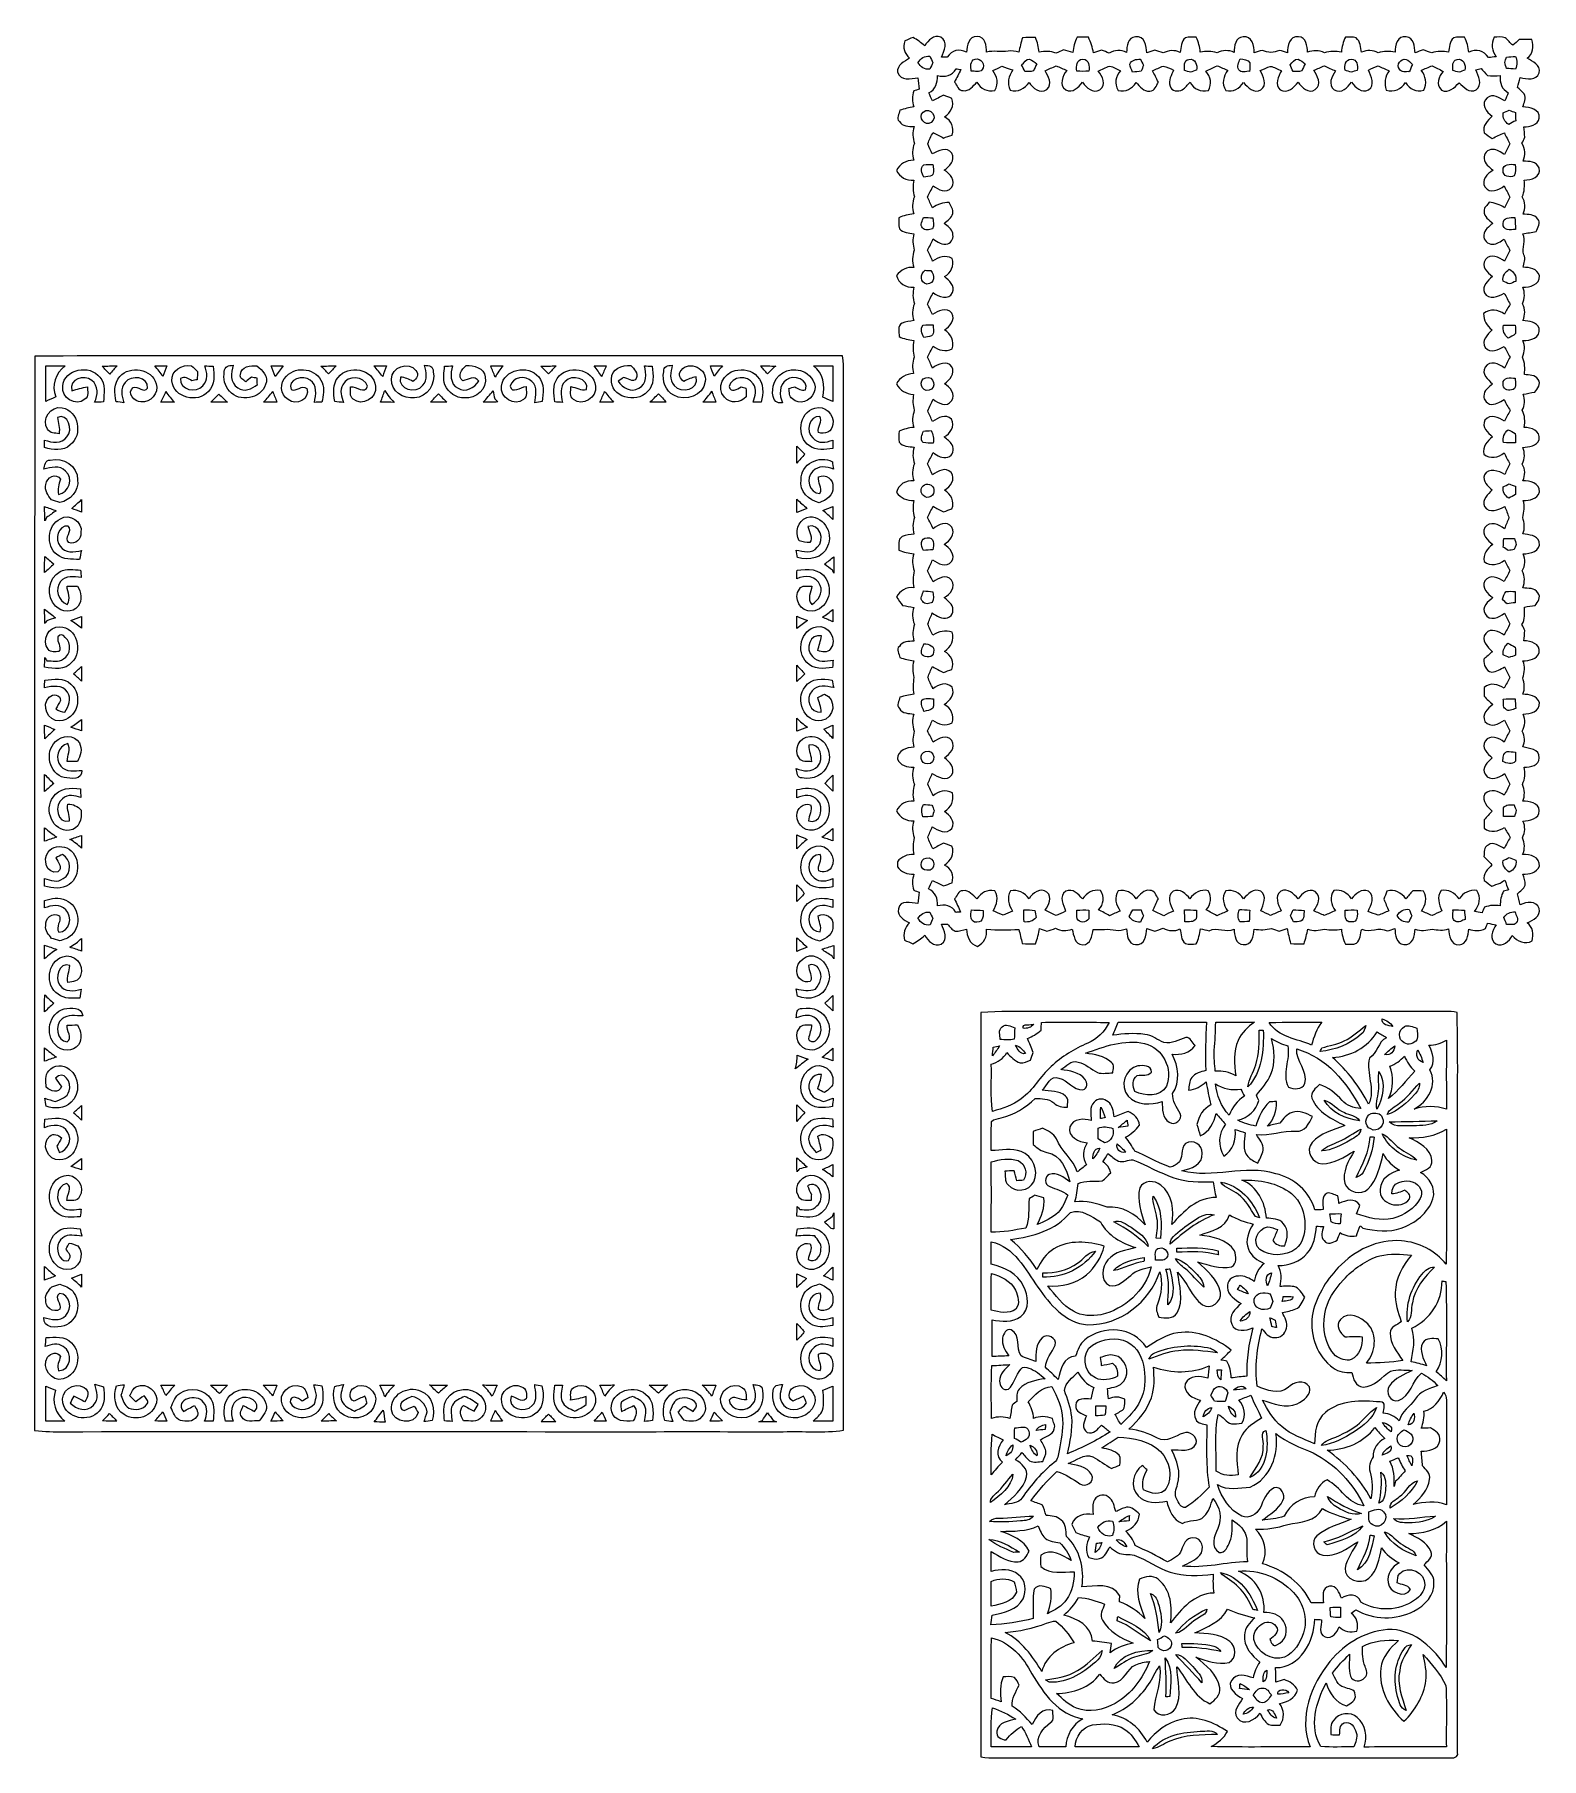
# Model space of a CAD drawing. Header units: centimetres. Extents: x -11.1 to 11.1, y -12.7 to 12.7.
import ezdxf

# ---------------------------------------------------------------- set-up
doc = ezdxf.new("R2010")
doc.units = ezdxf.units.CM
doc.header["$MEASUREMENT"] = 0
doc.layers.add('Camada 1', color=7, linetype='Continuous')

msp = doc.modelspace()

# ---------------------------------------------------------------- linework, layer by layer
at = {"layer": 'Camada 1', "color": 156}
for points, knots in [([(10.39424, 12.65096), (10.44857, 12.65272), (10.50642, 12.66542), (10.55933, 12.64425), (10.55933, 12.64425), (10.59885, 12.61039), (10.63166, 12.56947), (10.6694, 12.53313), (10.6694, 12.53313), (10.70292, 12.55888), (10.73255, 12.58851), (10.76395, 12.61709), (10.76395, 12.61709), (10.8264, 12.62097), (10.88918, 12.61991), (10.95199, 12.61674), (10.95199, 12.61674), (10.97738, 12.5162), (10.97209, 12.40683), (10.88073, 12.34157), (10.88073, 12.34157), (10.96468, 12.29818), (11.08287, 12.24526), (11.06028, 12.12814), (11.06028, 12.12814), (11.01583, 12.0075), (10.87649, 12.04066), (10.77948, 12.059), (10.77948, 12.059), (10.76501, 12.01031), (10.7509, 11.96163), (10.73679, 11.91294), (10.73679, 11.91294), (10.771, 11.88295), (10.80735, 11.85403), (10.83839, 11.81981), (10.83839, 11.81981), (10.86731, 11.75561), (10.83627, 11.68964), (10.81829, 11.62755), (10.81829, 11.62755), (10.91812, 11.62543), (11.07086, 11.59228), (11.06028, 11.46245), (11.06028, 11.46245), (11.0377, 11.35768), (10.922, 11.33651), (10.83239, 11.33298), (10.83239, 11.33298), (10.83734, 11.28218), (10.84262, 11.23173), (10.84826, 11.18093), (10.84826, 11.18093), (10.8331, 11.1513), (10.81863, 11.12167), (10.80452, 11.09203), (10.80452, 11.09203), (10.85849, 11.01019), (10.85427, 10.91811), (10.82075, 10.82957), (10.82075, 10.82957), (10.9093, 10.82428), (11.02042, 10.8278), (11.05817, 10.72797), (11.05817, 10.72797), (11.0885, 10.59568), (10.93964, 10.5477), (10.83697, 10.54946), (10.83697, 10.54946), (10.84615, 10.4655), (10.84367, 10.38154), (10.8091, 10.30323), (10.8091, 10.30323), (10.85461, 10.2235), (10.85708, 10.13389), (10.82075, 10.04958), (10.82075, 10.04958), (10.89447, 10.03864), (10.98937, 10.04922), (11.03629, 9.97655), (11.03629, 9.97655), (11.09274, 9.92222), (11.03347, 9.84849), (11.0116, 9.79275), (11.0116, 9.79275), (10.94634, 9.78146), (10.88143, 9.76947), (10.81651, 9.75888), (10.81651, 9.75888), (10.87578, 9.6587), (10.79112, 9.55216), (10.83344, 9.45091), (10.83344, 9.45091), (10.86202, 9.38952), (10.83697, 9.32602), (10.82075, 9.26535), (10.82075, 9.26535), (10.9153, 9.26711), (11.03205, 9.2456), (11.06134, 9.13906), (11.06134, 9.13906), (11.07015, 9.00747), (10.91847, 8.97113), (10.81546, 8.97395), (10.81546, 8.97395), (10.85249, 8.89282), (10.84545, 8.80779), (10.81122, 8.72737), (10.81122, 8.72737), (10.85461, 8.64904), (10.85566, 8.56403), (10.81933, 8.48289), (10.81933, 8.48289), (10.90858, 8.47195), (11.02323, 8.46737), (11.05923, 8.36612), (11.05923, 8.36612), (11.08251, 8.22889), (10.92517, 8.18303), (10.81863, 8.18973), (10.81863, 8.18973), (10.85356, 8.1086), (10.84403, 8.02393), (10.81122, 7.94384), (10.81122, 7.94384), (10.85108, 7.86341), (10.85037, 7.77558), (10.8398, 7.68843), (10.8398, 7.68843), (10.91035, 7.67679), (11.00101, 7.68772), (11.04159, 7.6133), (11.04159, 7.6133), (11.09239, 7.55156), (11.03453, 7.47747), (10.99397, 7.42809), (10.99397, 7.42809), (10.93645, 7.4189), (10.87895, 7.40833), (10.82216, 7.39739), (10.82216, 7.39739), (10.85144, 7.31801), (10.84791, 7.23618), (10.80981, 7.16068), (10.80981, 7.16068), (10.85074, 7.08235), (10.85179, 6.99593), (10.83663, 6.9102), (10.83663, 6.9102), (10.93786, 6.9095), (11.0818, 6.86118), (11.05923, 6.73276), (11.05923, 6.73276), (11.02254, 6.6301), (10.90612, 6.62586), (10.81546, 6.61492), (10.81546, 6.61492), (10.85108, 6.53413), (10.8465, 6.44983), (10.8091, 6.37046), (10.8091, 6.37046), (10.85673, 6.2932), (10.85566, 6.20606), (10.81792, 6.12527), (10.81792, 6.12527), (10.91952, 6.12634), (11.07015, 6.08999), (11.06099, 5.96018), (11.06099, 5.96018), (11.03347, 5.85257), (10.91459, 5.83211), (10.82075, 5.83282), (10.82075, 5.83282), (10.85356, 5.74957), (10.83451, 5.66632), (10.8158, 5.58305), (10.8158, 5.58305), (10.83734, 5.50333), (10.85179, 5.42079), (10.81758, 5.34175), (10.81758, 5.34175), (10.90612, 5.32765), (11.02184, 5.32694), (11.05923, 5.22605), (11.05923, 5.22605), (11.08497, 5.0874), (10.92622, 5.04542), (10.82038, 5.05037), (10.82038, 5.05037), (10.85778, 4.96639), (10.85391, 4.8768), (10.8091, 4.7967), (10.8091, 4.7967), (10.85003, 4.71699), (10.84862, 4.6302), (10.81687, 4.54766), (10.81687, 4.54766), (10.89377, 4.53777), (10.99397, 4.55224), (11.04018, 4.47321), (11.04018, 4.47321), (11.09239, 4.41325), (11.03383, 4.34057), (10.99819, 4.28941), (10.99819, 4.28941), (10.94598, 4.28201), (10.89342, 4.27531), (10.84262, 4.26402), (10.84262, 4.26402), (10.84474, 4.17688), (10.85356, 4.08586), (10.80487, 4.00826), (10.80487, 4.00826), (10.81899, 3.97827), (10.8331, 3.94864), (10.84826, 3.919), (10.84826, 3.919), (10.84262, 3.8682), (10.83768, 3.81776), (10.83239, 3.76695), (10.83239, 3.76695), (10.93435, 3.77048), (11.07756, 3.72321), (11.06028, 3.59516), (11.06028, 3.59516), (11.02535, 3.49391), (10.90965, 3.48014), (10.81863, 3.47169), (10.81863, 3.47169), (10.85956, 3.38983), (10.84262, 3.30517), (10.81687, 3.22192), (10.81687, 3.22192), (10.83839, 3.14289), (10.85108, 3.0621), (10.81863, 2.98343), (10.81863, 2.98343), (10.91035, 2.97602), (11.02535, 2.96545), (11.06063, 2.86244), (11.06063, 2.86244), (11.07687, 2.72908), (10.92412, 2.68676), (10.82004, 2.69027), (10.82004, 2.69027), (10.86026, 2.60667), (10.85074, 2.51848), (10.80981, 2.43769), (10.80981, 2.43769), (10.84721, 2.36326), (10.85108, 2.28282), (10.81722, 2.20627), (10.81722, 2.20627), (10.91035, 2.18546), (11.06275, 2.17416), (11.05923, 2.04823), (11.05923, 2.04823), (11.0617, 1.93216), (10.92694, 1.91028), (10.83768, 1.90853), (10.83768, 1.90853), (10.85074, 1.82279), (10.85391, 1.73426), (10.81051, 1.65559), (10.81051, 1.65559), (10.84545, 1.5748), (10.85285, 1.48872), (10.8151, 1.40687), (10.8151, 1.40687), (10.91106, 1.40723), (11.05464, 1.39064), (11.05887, 1.26787), (11.05887, 1.26787), (11.06452, 1.14123), (10.91282, 1.12501), (10.81899, 1.11583), (10.81899, 1.11583), (10.85673, 1.0347), (10.85427, 0.94862), (10.81017, 0.87029), (10.81017, 0.87029), (10.8465, 0.78987), (10.85215, 0.7045), (10.81475, 0.62335), (10.81475, 0.62335), (10.922, 0.6283), (11.07863, 0.58844), (11.06099, 0.45049), (11.06099, 0.45049), (11.02147, 0.35172), (10.91211, 0.33301), (10.81829, 0.33338), (10.81829, 0.33338), (10.83239, 0.28081), (10.85603, 0.22895), (10.85037, 0.17322), (10.85037, 0.17322), (10.83415, 0.11535), (10.77841, 0.08395), (10.7375, 0.04514), (10.7375, 0.04514), (10.75195, -0.00881), (10.76678, -0.06314), (10.78052, -0.11782), (10.78052, -0.11782), (10.87261, -0.0716), (11.01548, -0.05115), (11.05992, -0.1711), (11.05992, -0.1711), (11.08463, -0.28609), (10.96644, -0.34113), (10.88248, -0.38135), (10.88248, -0.38135), (10.96822, -0.44555), (10.97492, -0.55068), (10.95657, -0.64876), (10.95657, -0.64876), (10.84545, -0.70801), (10.73996, -0.65263), (10.66163, -0.57009), (10.66163, -0.57009), (10.61437, -0.65405), (10.52653, -0.74224), (10.42212, -0.69179), (10.42212, -0.69179), (10.31309, -0.6283), (10.36884, -0.49142), (10.42528, -0.41063), (10.42528, -0.41063), (10.38294, -0.40323), (10.34097, -0.39652), (10.29899, -0.38946), (10.29899, -0.38946), (10.29088, -0.40922), (10.27499, -0.44874), (10.26688, -0.46848), (10.26688, -0.46848), (10.1875, -0.50587), (10.10143, -0.50517), (10.02064, -0.47412), (10.02064, -0.47412), (10.01606, -0.56479), (9.99737, -0.70167), (9.87918, -0.70414), (9.87918, -0.70414), (9.75006, -0.71332), (9.73349, -0.56549), (9.72255, -0.47096), (9.72255, -0.47096), (9.64388, -0.50024), (9.56274, -0.48823), (9.48302, -0.47483), (9.48302, -0.47483), (9.39906, -0.49494), (9.31403, -0.50835), (9.23149, -0.47378), (9.23149, -0.47378), (9.23113, -0.57043), (9.19514, -0.72107), (9.0678, -0.70309), (9.0678, -0.70309), (8.95103, -0.69356), (8.93692, -0.55491), (8.93444, -0.46496), (8.93444, -0.46496), (8.89635, -0.4773), (8.85825, -0.49001), (8.82085, -0.5027), (8.82085, -0.5027), (8.69914, -0.4311), (8.56967, -0.53233), (8.44515, -0.47554), (8.44515, -0.47554), (8.42398, -0.54504), (8.42785, -0.63217), (8.36682, -0.68297), (8.36682, -0.68297), (8.31744, -0.71084), (8.25887, -0.69356), (8.20561, -0.69461), (8.20561, -0.69461), (8.17209, -0.62547), (8.15445, -0.55068), (8.1467, -0.47483), (8.1467, -0.47483), (8.0652, -0.4953), (7.9823, -0.48894), (7.90046, -0.47554), (7.90046, -0.47554), (7.81649, -0.49283), (7.73182, -0.5087), (7.64998, -0.47378), (7.64998, -0.47378), (7.63939, -0.54751), (7.62105, -0.61982), (7.59636, -0.69003), (7.59636, -0.69003), (7.53039, -0.69744), (7.46441, -0.69532), (7.39951, -0.68474), (7.39951, -0.68474), (7.37941, -0.61207), (7.36035, -0.53903), (7.34835, -0.46496), (7.34835, -0.46496), (7.30885, -0.47837), (7.27004, -0.49213), (7.23123, -0.50623), (7.23123, -0.50623), (7.19313, -0.49213), (7.15539, -0.478), (7.11799, -0.46496), (7.11799, -0.46496), (7.03367, -0.48682), (6.94689, -0.48894), (6.86187, -0.47554), (6.86187, -0.47554), (6.8587, -0.5708), (6.82907, -0.71825), (6.70243, -0.70309), (6.70243, -0.70309), (6.58705, -0.69814), (6.56907, -0.56268), (6.56731, -0.47378), (6.56731, -0.47378), (6.4463, -0.53764), (6.3193, -0.43461), (6.199, -0.49954), (6.199, -0.49954), (6.15631, -0.4893), (6.11363, -0.47871), (6.07165, -0.46918), (6.07165, -0.46918), (6.06212, -0.54575), (6.04378, -0.62194), (6.01062, -0.69215), (6.01062, -0.69215), (5.957, -0.69356), (5.90055, -0.70872), (5.84941, -0.68686), (5.84941, -0.68686), (5.78202, -0.63675), (5.78801, -0.54504), (5.76967, -0.4713), (5.76967, -0.4713), (5.68854, -0.51257), (5.60175, -0.50375), (5.52343, -0.46284), (5.52343, -0.46284), (5.48145, -0.47659), (5.43984, -0.49106), (5.39855, -0.50587), (5.39855, -0.50587), (5.35939, -0.49176), (5.32024, -0.478), (5.28177, -0.4646), (5.28177, -0.4646), (5.27967, -0.56303), (5.24862, -0.71966), (5.11703, -0.70379), (5.11703, -0.70379), (5.00203, -0.69356), (4.98897, -0.56161), (4.98474, -0.47166), (4.98474, -0.47166), (4.93289, -0.48401), (4.87961, -0.5087), (4.82564, -0.49213), (4.82564, -0.49213), (4.71594, -0.46214), (4.60268, -0.49072), (4.49155, -0.47907), (4.49155, -0.47907), (4.4771, -0.56902), (4.4591, -0.70979), (4.3374, -0.70414), (4.3374, -0.70414), (4.21569, -0.70731), (4.20652, -0.56091), (4.18253, -0.47449), (4.18253, -0.47449), (4.10069, -0.50694), (4.01637, -0.50587), (3.93841, -0.46355), (3.93841, -0.46355), (3.89607, -0.47695), (3.85409, -0.49106), (3.81212, -0.50517), (3.81212, -0.50517), (3.77437, -0.49142), (3.73698, -0.478), (3.69958, -0.46496), (3.69958, -0.46496), (3.68969, -0.54186), (3.671, -0.61701), (3.64455, -0.69003), (3.64455, -0.69003), (3.57893, -0.69708), (3.5126, -0.69568), (3.44769, -0.68509), (3.44769, -0.68509), (3.43005, -0.6163), (3.41277, -0.54751), (3.39972, -0.47837), (3.39972, -0.47837), (3.24131, -0.48648), (3.08222, -0.48894), (2.92381, -0.478), (2.92381, -0.478), (2.93088, -0.58596), (2.88607, -0.67875), (2.78835, -0.72884), (2.78835, -0.72884), (2.6737, -0.69356), (2.63313, -0.5842), (2.62607, -0.47449), (2.62607, -0.47449), (2.5721, -0.48753), (2.51848, -0.51293), (2.46203, -0.50482), (2.46203, -0.50482), (2.41158, -0.48648), (2.383, -0.43709), (2.34738, -0.40075), (2.34738, -0.40075), (2.3255, -0.40145), (2.28211, -0.40252), (2.2606, -0.40323), (2.2606, -0.40323), (2.29729, -0.49459), (2.36255, -0.62583), (2.25602, -0.69603), (2.25602, -0.69603), (2.14524, -0.73942), (2.06304, -0.65158), (2.01153, -0.56656), (2.01153, -0.56656), (1.96003, -0.61524), (1.90183, -0.65617), (1.83938, -0.68967), (1.83938, -0.68967), (1.79775, -0.67239), (1.75648, -0.65546), (1.7152, -0.63887), (1.7152, -0.63887), (1.68697, -0.54222), (1.71767, -0.45013), (1.79, -0.38276), (1.79, -0.38276), (1.70956, -0.3383), (1.59878, -0.28928), (1.62806, -0.17638), (1.62806, -0.17638), (1.64358, -0.03844), (1.81715, -0.09031), (1.91099, -0.09947), (1.91099, -0.09947), (1.91735, -0.04304), (1.92475, 0.0134), (1.9318, 0.06914), (1.9318, 0.06914), (1.91206, 0.0762), (1.87254, 0.0896), (1.85278, 0.0963), (1.85278, 0.0963), (1.82491, 0.17497), (1.82808, 0.25576), (1.85278, 0.33443), (1.85278, 0.33443), (1.75506, 0.32773), (1.66687, 0.36442), (1.60937, 0.44379), (1.60937, 0.44379), (1.60937, 0.46177), (1.60972, 0.49776), (1.60972, 0.51576), (1.60972, 0.51576), (1.6697, 0.59302), (1.75648, 0.62934), (1.85384, 0.62123), (1.85384, 0.62123), (1.83444, 0.7045), (1.83656, 0.78916), (1.85914, 0.87136), (1.85914, 0.87136), (1.82491, 0.95108), (1.82597, 1.03575), (1.85242, 1.11724), (1.85242, 1.11724), (1.73989, 1.11441), (1.64358, 1.16382), (1.59631, 1.26753), (1.59631, 1.26753), (1.64958, 1.36313), (1.73955, 1.42063), (1.85242, 1.40864), (1.85242, 1.40864), (1.83198, 1.49153), (1.8362, 1.57585), (1.85949, 1.657), (1.85949, 1.657), (1.82316, 1.73813), (1.82774, 1.82491), (1.84996, 1.90887), (1.84996, 1.90887), (1.75436, 1.90675), (1.64535, 1.93075), (1.61149, 2.03305), (1.61149, 2.03305), (1.60972, 2.15582), (1.75012, 2.19569), (1.84996, 2.2031), (1.84996, 2.2031), (1.83339, 2.28177), (1.83515, 2.36114), (1.85878, 2.43769), (1.85878, 2.43769), (1.83091, 2.5206), (1.82104, 2.60702), (1.85103, 2.69098), (1.85103, 2.69098), (1.77553, 2.69875), (1.68416, 2.69699), (1.63865, 2.77035), (1.63865, 2.77035), (1.5875, 2.81869), (1.63759, 2.88361), (1.64677, 2.93828), (1.64677, 2.93828), (1.7145, 2.95697), (1.78328, 2.97215), (1.85349, 2.98238), (1.85349, 2.98238), (1.83339, 3.06387), (1.84396, 3.14642), (1.85208, 3.22826), (1.85208, 3.22826), (1.83549, 3.30941), (1.82774, 3.39124), (1.85067, 3.47169), (1.85067, 3.47169), (1.78152, 3.48402), (1.71343, 3.50131), (1.64641, 3.52178), (1.64641, 3.52178), (1.63688, 3.57575), (1.58537, 3.64031), (1.639, 3.68618), (1.639, 3.68618), (1.6831, 3.76344), (1.77587, 3.75884), (1.85278, 3.76414), (1.85278, 3.76414), (1.83161, 3.84703), (1.83549, 3.93171), (1.86019, 4.01319), (1.86019, 4.01319), (1.82597, 4.09292), (1.82421, 4.17724), (1.84962, 4.26013), (1.84962, 4.26013), (1.79528, 4.26931), (1.74096, 4.27884), (1.68697, 4.28766), (1.68697, 4.28766), (1.65664, 4.32859), (1.62665, 4.36986), (1.59737, 4.41113), (1.59737, 4.41113), (1.64889, 4.50744), (1.73955, 4.5607), (1.85103, 4.54942), (1.85103, 4.54942), (1.83656, 4.63232), (1.83585, 4.71699), (1.85878, 4.79848), (1.85878, 4.79848), (1.82774, 4.87927), (1.82421, 4.96569), (1.85067, 5.04859), (1.85067, 5.04859), (1.77553, 5.0567), (1.7018, 5.07293), (1.633, 5.10433), (1.633, 5.10433), (1.63688, 5.17136), (1.60548, 5.2652), (1.68205, 5.30224), (1.68205, 5.30224), (1.7346, 5.33011), (1.79634, 5.32977), (1.8542, 5.33964), (1.8542, 5.33964), (1.83303, 5.42079), (1.83303, 5.50438), (1.86019, 5.58375), (1.86019, 5.58375), (1.8362, 5.66632), (1.83373, 5.75168), (1.8542, 5.83494), (1.8542, 5.83494), (1.74978, 5.82436), (1.66088, 5.87058), (1.59843, 5.95171), (1.59843, 5.95171), (1.6256, 6.0713), (1.73319, 6.13339), (1.85242, 6.12386), (1.85242, 6.12386), (1.82279, 6.20747), (1.82845, 6.2932), (1.85985, 6.37504), (1.85985, 6.37504), (1.83303, 6.45442), (1.83339, 6.53732), (1.8549, 6.61775), (1.8549, 6.61775), (1.7794, 6.62905), (1.68697, 6.62374), (1.63724, 6.69254), (1.63724, 6.69254), (1.6256, 6.74546), (1.6323, 6.79944), (1.63442, 6.8527), (1.63442, 6.8527), (1.70249, 6.8841), (1.77517, 6.90245), (1.85032, 6.90986), (1.85032, 6.90986), (1.82068, 6.99347), (1.83161, 7.07918), (1.85914, 7.16138), (1.85914, 7.16138), (1.83479, 7.23759), (1.83339, 7.31697), (1.84855, 7.39493), (1.84855, 7.39493), (1.74059, 7.40268), (1.64499, 7.45067), (1.59526, 7.54979), (1.59526, 7.54979), (1.64711, 7.64645), (1.74059, 7.69372), (1.8475, 7.70325), (1.8475, 7.70325), (1.82527, 7.78333), (1.82703, 7.86482), (1.85878, 7.94173), (1.85878, 7.94173), (1.83797, 8.02286), (1.83444, 8.10648), (1.85032, 8.18868), (1.85032, 8.18868), (1.77517, 8.19573), (1.70215, 8.21407), (1.63371, 8.24653), (1.63371, 8.24653), (1.63795, 8.31179), (1.60443, 8.40528), (1.67815, 8.44303), (1.67815, 8.44303), (1.73073, 8.47195), (1.79317, 8.47124), (1.85137, 8.48147), (1.85137, 8.48147), (1.82421, 8.56403), (1.82633, 8.64799), (1.85985, 8.72771), (1.85985, 8.72771), (1.83479, 8.80886), (1.83198, 8.89316), (1.8542, 8.97536), (1.8542, 8.97536), (1.73426, 8.96338), (1.6263, 9.02652), (1.59843, 9.14611), (1.59843, 9.14611), (1.66051, 9.22796), (1.74941, 9.27381), (1.85349, 9.26394), (1.85349, 9.26394), (1.82245, 9.3479), (1.82845, 9.43504), (1.85914, 9.5183), (1.85914, 9.5183), (1.83373, 9.59731), (1.83303, 9.67987), (1.85242, 9.76065), (1.85242, 9.76065), (1.7787, 9.77477), (1.69121, 9.77088), (1.639, 9.83438), (1.639, 9.83438), (1.62594, 9.88695), (1.63159, 9.94163), (1.63264, 9.9949), (1.63264, 9.9949), (1.7011, 10.027), (1.77482, 10.04393), (1.85032, 10.05134), (1.85032, 10.05134), (1.82491, 10.13495), (1.82633, 10.22138), (1.85949, 10.30252), (1.85949, 10.30252), (1.83373, 10.38331), (1.83479, 10.46797), (1.85242, 10.55052), (1.85242, 10.55052), (1.73989, 10.53888), (1.64853, 10.5925), (1.59597, 10.68951), (1.59597, 10.68951), (1.64394, 10.79217), (1.73918, 10.83839), (1.84962, 10.84262), (1.84962, 10.84262), (1.82386, 10.92481), (1.82597, 11.00807), (1.86055, 11.0871), (1.86055, 11.0871), (1.83409, 11.16858), (1.83127, 11.25396), (1.85525, 11.33651), (1.85525, 11.33651), (1.77765, 11.34356), (1.6838, 11.33475), (1.63936, 11.41306), (1.63936, 11.41306), (1.58467, 11.45822), (1.63688, 11.52454), (1.64606, 11.57816), (1.64606, 11.57816), (1.71343, 11.59933), (1.78152, 11.61697), (1.85173, 11.6279), (1.85173, 11.6279), (1.82703, 11.70552), (1.82667, 11.78489), (1.85242, 11.86215), (1.85242, 11.86215), (1.87218, 11.86849), (1.9124, 11.8812), (1.93216, 11.88755), (1.93216, 11.88755), (1.92475, 11.94364), (1.91735, 12.00008), (1.91065, 12.05618), (1.91065, 12.05618), (1.80586, 12.04312), (1.65805, 12.00432), (1.61254, 12.13555), (1.61254, 12.13555), (1.60019, 12.2435), (1.71272, 12.29606), (1.79034, 12.34193), (1.79034, 12.34193), (1.71696, 12.40895), (1.68521, 12.50138), (1.71732, 12.59804), (1.71732, 12.59804), (1.75789, 12.61463), (1.79882, 12.63156), (1.83973, 12.64884), (1.83973, 12.64884), (1.90041, 12.61392), (1.95791, 12.57334), (2.01153, 12.52784), (2.01153, 12.52784), (2.0655, 12.60651), (2.14241, 12.69259), (2.2493, 12.65272), (2.2493, 12.65272), (2.36326, 12.59028), (2.30082, 12.44847), (2.25812, 12.35991), (2.25812, 12.35991), (2.27965, 12.35991), (2.32304, 12.35957), (2.34456, 12.35957), (2.34456, 12.35957), (2.40558, 12.46328), (2.52341, 12.48621), (2.62714, 12.43223), (2.62714, 12.43223), (2.63913, 12.52361), (2.65818, 12.67389), (2.78341, 12.66048), (2.78341, 12.66048), (2.90512, 12.66613), (2.9224, 12.52466), (2.92311, 12.43259), (2.92311, 12.43259), (3.02718, 12.46116), (3.13443, 12.42765), (3.23956, 12.44811), (3.23956, 12.44811), (3.29318, 12.45975), (3.34644, 12.44141), (3.39936, 12.43223), (3.39936, 12.43223), (3.41066, 12.5042), (3.42935, 12.57476), (3.45086, 12.64425), (3.45086, 12.64425), (3.51508, 12.6499), (3.57964, 12.65096), (3.64418, 12.64708), (3.64418, 12.64708), (3.67064, 12.57793), (3.68828, 12.50561), (3.6971, 12.43188), (3.6971, 12.43188), (3.78001, 12.44811), (3.86537, 12.45093), (3.94475, 12.41742), (3.94475, 12.41742), (3.9811, 12.43365), (4.01778, 12.44987), (4.05448, 12.46645), (4.05448, 12.46645), (4.10104, 12.45376), (4.1476, 12.44105), (4.19452, 12.42836), (4.19452, 12.42836), (4.20263, 12.50561), (4.21993, 12.58146), (4.2545, 12.65132), (4.2545, 12.65132), (4.31024, 12.65201), (4.36597, 12.65166), (4.42207, 12.65061), (4.42207, 12.65061), (4.45947, 12.57969), (4.4831, 12.50279), (4.49545, 12.42377), (4.49545, 12.42377), (4.53531, 12.43612), (4.57553, 12.44847), (4.6161, 12.46081), (4.6161, 12.46081), (4.65313, 12.4467), (4.69018, 12.43329), (4.72792, 12.41954), (4.72792, 12.41954), (4.80976, 12.46293), (4.89937, 12.46857), (4.9851, 12.42976), (4.9851, 12.42976), (4.98581, 12.51691), (5.00238, 12.64955), (5.11386, 12.65837), (5.11386, 12.65837), (5.24791, 12.6813), (5.2825, 12.52078), (5.28038, 12.42094), (5.28038, 12.42094), (5.31988, 12.43471), (5.35975, 12.44811), (5.39996, 12.46152), (5.39996, 12.46152), (5.44052, 12.44776), (5.48145, 12.434), (5.52272, 12.42025), (5.52272, 12.42025), (5.60246, 12.46081), (5.68888, 12.46786), (5.77179, 12.42942), (5.77179, 12.42942), (5.7852, 12.50385), (5.7859, 12.59098), (5.84975, 12.64355), (5.84975, 12.64355), (5.90055, 12.66048), (5.95524, 12.65096), (6.00816, 12.65061), (6.00816, 12.65061), (6.04343, 12.58252), (6.06248, 12.50844), (6.06953, 12.43188), (6.06953, 12.43188), (6.15138, 12.4474), (6.23534, 12.44847), (6.31577, 12.42377), (6.31577, 12.42377), (6.39692, 12.46575), (6.48475, 12.4647), (6.56836, 12.42976), (6.56836, 12.42976), (6.56907, 12.51726), (6.58459, 12.65307), (6.69854, 12.65802), (6.69854, 12.65802), (6.8273, 12.67741), (6.86647, 12.52043), (6.86293, 12.42236), (6.86293, 12.42236), (6.90245, 12.43471), (6.94265, 12.44706), (6.98287, 12.45904), (6.98287, 12.45904), (7.06402, 12.41813), (7.1515, 12.41954), (7.23335, 12.45869), (7.23335, 12.45869), (7.27251, 12.4467), (7.31202, 12.43471), (7.35188, 12.42236), (7.35188, 12.42236), (7.354, 12.51902), (7.38187, 12.6767), (7.51346, 12.65837), (7.51346, 12.65837), (7.62987, 12.6559), (7.64258, 12.51726), (7.64786, 12.43012), (7.64786, 12.43012), (7.73007, 12.46116), (7.81649, 12.46046), (7.89798, 12.42483), (7.89798, 12.42483), (7.97947, 12.44811), (8.06379, 12.4467), (8.14704, 12.43365), (8.14704, 12.43365), (8.15445, 12.50914), (8.17245, 12.58358), (8.20561, 12.65201), (8.20561, 12.65201), (8.25782, 12.65061), (8.31427, 12.66331), (8.364, 12.64108), (8.364, 12.64108), (8.4268, 12.58958), (8.42822, 12.50385), (8.44479, 12.43117), (8.44479, 12.43117), (8.52487, 12.46716), (8.60848, 12.46046), (8.68715, 12.42483), (8.68715, 12.42483), (8.76935, 12.44635), (8.85365, 12.44881), (8.93726, 12.43223), (8.93726, 12.43223), (8.92951, 12.53031), (8.97254, 12.68024), (9.10025, 12.65766), (9.10025, 12.65766), (9.21525, 12.65166), (9.22443, 12.51126), (9.23113, 12.42341), (9.23113, 12.42341), (9.27064, 12.43824), (9.3098, 12.4527), (9.35002, 12.46716), (9.35002, 12.46716), (9.39236, 12.45164), (9.43504, 12.43612), (9.47807, 12.42094), (9.47807, 12.42094), (9.55815, 12.44881), (9.64211, 12.44917), (9.72502, 12.43153), (9.72502, 12.43153), (9.73632, 12.50526), (9.73701, 12.59134), (9.80052, 12.64284), (9.80052, 12.64284), (9.85131, 12.66083), (9.90635, 12.65096), (9.95927, 12.65096), (9.95927, 12.65096), (9.99525, 12.58252), (10.01394, 12.50738), (10.021, 12.43047), (10.021, 12.43047), (10.12789, 12.4855), (10.24819, 12.45729), (10.31098, 12.35286), (10.31098, 12.35286), (10.34873, 12.35674), (10.38647, 12.36062), (10.42492, 12.3645), (10.42492, 12.3645), (10.36002, 12.45058), (10.34413, 12.55394), (10.39424, 12.65096)], [0, 0, 0, 0, 0.003663, 0.003663, 0.003663, 0.003663, 0.00732601, 0.00732601, 0.00732601, 0.00732601, 0.01098901, 0.01098901, 0.01098901, 0.01098901, 0.01465201, 0.01465201, 0.01465201, 0.01465201, 0.01831502, 0.01831502, 0.01831502, 0.01831502, 0.02197802, 0.02197802, 0.02197802, 0.02197802, 0.02564103, 0.02564103, 0.02564103, 0.02564103, 0.02930403, 0.02930403, 0.02930403, 0.02930403, 0.03296703, 0.03296703, 0.03296703, 0.03296703, 0.03663004, 0.03663004, 0.03663004, 0.03663004, 0.04029304, 0.04029304, 0.04029304, 0.04029304, 0.04395604, 0.04395604, 0.04395604, 0.04395604, 0.04761905, 0.04761905, 0.04761905, 0.04761905, 0.05128205, 0.05128205, 0.05128205, 0.05128205, 0.05494505, 0.05494505, 0.05494505, 0.05494505, 0.05860806, 0.05860806, 0.05860806, 0.05860806, 0.06227106, 0.06227106, 0.06227106, 0.06227106, 0.06593407, 0.06593407, 0.06593407, 0.06593407, 0.06959707, 0.06959707, 0.06959707, 0.06959707, 0.07326007, 0.07326007, 0.07326007, 0.07326007, 0.07692308, 0.07692308, 0.07692308, 0.07692308, 0.08058608, 0.08058608, 0.08058608, 0.08058608, 0.08424908, 0.08424908, 0.08424908, 0.08424908, 0.08791209, 0.08791209, 0.08791209, 0.08791209, 0.09157509, 0.09157509, 0.09157509, 0.09157509, 0.0952381, 0.0952381, 0.0952381, 0.0952381, 0.0989011, 0.0989011, 0.0989011, 0.0989011, 0.1025641, 0.1025641, 0.1025641, 0.1025641, 0.10622711, 0.10622711, 0.10622711, 0.10622711, 0.10989011, 0.10989011, 0.10989011, 0.10989011, 0.11355311, 0.11355311, 0.11355311, 0.11355311, 0.11721612, 0.11721612, 0.11721612, 0.11721612, 0.12087912, 0.12087912, 0.12087912, 0.12087912, 0.12454212, 0.12454212, 0.12454212, 0.12454212, 0.12820513, 0.12820513, 0.12820513, 0.12820513, 0.13186813, 0.13186813, 0.13186813, 0.13186813, 0.13553114, 0.13553114, 0.13553114, 0.13553114, 0.13919414, 0.13919414, 0.13919414, 0.13919414, 0.14285714, 0.14285714, 0.14285714, 0.14285714, 0.14652015, 0.14652015, 0.14652015, 0.14652015, 0.15018315, 0.15018315, 0.15018315, 0.15018315, 0.15384615, 0.15384615, 0.15384615, 0.15384615, 0.15750916, 0.15750916, 0.15750916, 0.15750916, 0.16117216, 0.16117216, 0.16117216, 0.16117216, 0.16483516, 0.16483516, 0.16483516, 0.16483516, 0.16849817, 0.16849817, 0.16849817, 0.16849817, 0.17216117, 0.17216117, 0.17216117, 0.17216117, 0.17582418, 0.17582418, 0.17582418, 0.17582418, 0.17948718, 0.17948718, 0.17948718, 0.17948718, 0.18315018, 0.18315018, 0.18315018, 0.18315018, 0.18681319, 0.18681319, 0.18681319, 0.18681319, 0.19047619, 0.19047619, 0.19047619, 0.19047619, 0.19413919, 0.19413919, 0.19413919, 0.19413919, 0.1978022, 0.1978022, 0.1978022, 0.1978022, 0.2014652, 0.2014652, 0.2014652, 0.2014652, 0.20512821, 0.20512821, 0.20512821, 0.20512821, 0.20879121, 0.20879121, 0.20879121, 0.20879121, 0.21245421, 0.21245421, 0.21245421, 0.21245421, 0.21611722, 0.21611722, 0.21611722, 0.21611722, 0.21978022, 0.21978022, 0.21978022, 0.21978022, 0.22344322, 0.22344322, 0.22344322, 0.22344322, 0.22710623, 0.22710623, 0.22710623, 0.22710623, 0.23076923, 0.23076923, 0.23076923, 0.23076923, 0.23443223, 0.23443223, 0.23443223, 0.23443223, 0.23809524, 0.23809524, 0.23809524, 0.23809524, 0.24175824, 0.24175824, 0.24175824, 0.24175824, 0.24542125, 0.24542125, 0.24542125, 0.24542125, 0.24908425, 0.24908425, 0.24908425, 0.24908425, 0.25274725, 0.25274725, 0.25274725, 0.25274725, 0.25641026, 0.25641026, 0.25641026, 0.25641026, 0.26007326, 0.26007326, 0.26007326, 0.26007326, 0.26373626, 0.26373626, 0.26373626, 0.26373626, 0.26739927, 0.26739927, 0.26739927, 0.26739927, 0.27106227, 0.27106227, 0.27106227, 0.27106227, 0.27472527, 0.27472527, 0.27472527, 0.27472527, 0.27838828, 0.27838828, 0.27838828, 0.27838828, 0.28205128, 0.28205128, 0.28205128, 0.28205128, 0.28571429, 0.28571429, 0.28571429, 0.28571429, 0.28937729, 0.28937729, 0.28937729, 0.28937729, 0.29304029, 0.29304029, 0.29304029, 0.29304029, 0.2967033, 0.2967033, 0.2967033, 0.2967033, 0.3003663, 0.3003663, 0.3003663, 0.3003663, 0.3040293, 0.3040293, 0.3040293, 0.3040293, 0.30769231, 0.30769231, 0.30769231, 0.30769231, 0.31135531, 0.31135531, 0.31135531, 0.31135531, 0.31501832, 0.31501832, 0.31501832, 0.31501832, 0.31868132, 0.31868132, 0.31868132, 0.31868132, 0.32234432, 0.32234432, 0.32234432, 0.32234432, 0.32600733, 0.32600733, 0.32600733, 0.32600733, 0.32967033, 0.32967033, 0.32967033, 0.32967033, 0.33333333, 0.33333333, 0.33333333, 0.33333333, 0.33699634, 0.33699634, 0.33699634, 0.33699634, 0.34065934, 0.34065934, 0.34065934, 0.34065934, 0.34432234, 0.34432234, 0.34432234, 0.34432234, 0.34798535, 0.34798535, 0.34798535, 0.34798535, 0.35164835, 0.35164835, 0.35164835, 0.35164835, 0.35531136, 0.35531136, 0.35531136, 0.35531136, 0.35897436, 0.35897436, 0.35897436, 0.35897436, 0.36263736, 0.36263736, 0.36263736, 0.36263736, 0.36630037, 0.36630037, 0.36630037, 0.36630037, 0.36996337, 0.36996337, 0.36996337, 0.36996337, 0.37362637, 0.37362637, 0.37362637, 0.37362637, 0.37728938, 0.37728938, 0.37728938, 0.37728938, 0.38095238, 0.38095238, 0.38095238, 0.38095238, 0.38461538, 0.38461538, 0.38461538, 0.38461538, 0.38827839, 0.38827839, 0.38827839, 0.38827839, 0.39194139, 0.39194139, 0.39194139, 0.39194139, 0.3956044, 0.3956044, 0.3956044, 0.3956044, 0.3992674, 0.3992674, 0.3992674, 0.3992674, 0.4029304, 0.4029304, 0.4029304, 0.4029304, 0.40659341, 0.40659341, 0.40659341, 0.40659341, 0.41025641, 0.41025641, 0.41025641, 0.41025641, 0.41391941, 0.41391941, 0.41391941, 0.41391941, 0.41758242, 0.41758242, 0.41758242, 0.41758242, 0.42124542, 0.42124542, 0.42124542, 0.42124542, 0.42490842, 0.42490842, 0.42490842, 0.42490842, 0.42857143, 0.42857143, 0.42857143, 0.42857143, 0.43223443, 0.43223443, 0.43223443, 0.43223443, 0.43589744, 0.43589744, 0.43589744, 0.43589744, 0.43956044, 0.43956044, 0.43956044, 0.43956044, 0.44322344, 0.44322344, 0.44322344, 0.44322344, 0.44688645, 0.44688645, 0.44688645, 0.44688645, 0.45054945, 0.45054945, 0.45054945, 0.45054945, 0.45421245, 0.45421245, 0.45421245, 0.45421245, 0.45787546, 0.45787546, 0.45787546, 0.45787546, 0.46153846, 0.46153846, 0.46153846, 0.46153846, 0.46520147, 0.46520147, 0.46520147, 0.46520147, 0.46886447, 0.46886447, 0.46886447, 0.46886447, 0.47252747, 0.47252747, 0.47252747, 0.47252747, 0.47619048, 0.47619048, 0.47619048, 0.47619048, 0.47985348, 0.47985348, 0.47985348, 0.47985348, 0.48351648, 0.48351648, 0.48351648, 0.48351648, 0.48717949, 0.48717949, 0.48717949, 0.48717949, 0.49084249, 0.49084249, 0.49084249, 0.49084249, 0.49450549, 0.49450549, 0.49450549, 0.49450549, 0.4981685, 0.4981685, 0.4981685, 0.4981685, 0.5018315, 0.5018315, 0.5018315, 0.5018315, 0.50549451, 0.50549451, 0.50549451, 0.50549451, 0.50915751, 0.50915751, 0.50915751, 0.50915751, 0.51282051, 0.51282051, 0.51282051, 0.51282051, 0.51648352, 0.51648352, 0.51648352, 0.51648352, 0.52014652, 0.52014652, 0.52014652, 0.52014652, 0.52380952, 0.52380952, 0.52380952, 0.52380952, 0.52747253, 0.52747253, 0.52747253, 0.52747253, 0.53113553, 0.53113553, 0.53113553, 0.53113553, 0.53479853, 0.53479853, 0.53479853, 0.53479853, 0.53846154, 0.53846154, 0.53846154, 0.53846154, 0.54212454, 0.54212454, 0.54212454, 0.54212454, 0.54578755, 0.54578755, 0.54578755, 0.54578755, 0.54945055, 0.54945055, 0.54945055, 0.54945055, 0.55311355, 0.55311355, 0.55311355, 0.55311355, 0.55677656, 0.55677656, 0.55677656, 0.55677656, 0.56043956, 0.56043956, 0.56043956, 0.56043956, 0.56410256, 0.56410256, 0.56410256, 0.56410256, 0.56776557, 0.56776557, 0.56776557, 0.56776557, 0.57142857, 0.57142857, 0.57142857, 0.57142857, 0.57509158, 0.57509158, 0.57509158, 0.57509158, 0.57875458, 0.57875458, 0.57875458, 0.57875458, 0.58241758, 0.58241758, 0.58241758, 0.58241758, 0.58608059, 0.58608059, 0.58608059, 0.58608059, 0.58974359, 0.58974359, 0.58974359, 0.58974359, 0.59340659, 0.59340659, 0.59340659, 0.59340659, 0.5970696, 0.5970696, 0.5970696, 0.5970696, 0.6007326, 0.6007326, 0.6007326, 0.6007326, 0.6043956, 0.6043956, 0.6043956, 0.6043956, 0.60805861, 0.60805861, 0.60805861, 0.60805861, 0.61172161, 0.61172161, 0.61172161, 0.61172161, 0.61538462, 0.61538462, 0.61538462, 0.61538462, 0.61904762, 0.61904762, 0.61904762, 0.61904762, 0.62271062, 0.62271062, 0.62271062, 0.62271062, 0.62637363, 0.62637363, 0.62637363, 0.62637363, 0.63003663, 0.63003663, 0.63003663, 0.63003663, 0.63369963, 0.63369963, 0.63369963, 0.63369963, 0.63736264, 0.63736264, 0.63736264, 0.63736264, 0.64102564, 0.64102564, 0.64102564, 0.64102564, 0.64468864, 0.64468864, 0.64468864, 0.64468864, 0.64835165, 0.64835165, 0.64835165, 0.64835165, 0.65201465, 0.65201465, 0.65201465, 0.65201465, 0.65567766, 0.65567766, 0.65567766, 0.65567766, 0.65934066, 0.65934066, 0.65934066, 0.65934066, 0.66300366, 0.66300366, 0.66300366, 0.66300366, 0.66666667, 0.66666667, 0.66666667, 0.66666667, 0.67032967, 0.67032967, 0.67032967, 0.67032967, 0.67399267, 0.67399267, 0.67399267, 0.67399267, 0.67765568, 0.67765568, 0.67765568, 0.67765568, 0.68131868, 0.68131868, 0.68131868, 0.68131868, 0.68498168, 0.68498168, 0.68498168, 0.68498168, 0.68864469, 0.68864469, 0.68864469, 0.68864469, 0.69230769, 0.69230769, 0.69230769, 0.69230769, 0.6959707, 0.6959707, 0.6959707, 0.6959707, 0.6996337, 0.6996337, 0.6996337, 0.6996337, 0.7032967, 0.7032967, 0.7032967, 0.7032967, 0.70695971, 0.70695971, 0.70695971, 0.70695971, 0.71062271, 0.71062271, 0.71062271, 0.71062271, 0.71428571, 0.71428571, 0.71428571, 0.71428571, 0.71794872, 0.71794872, 0.71794872, 0.71794872, 0.72161172, 0.72161172, 0.72161172, 0.72161172, 0.72527473, 0.72527473, 0.72527473, 0.72527473, 0.72893773, 0.72893773, 0.72893773, 0.72893773, 0.73260073, 0.73260073, 0.73260073, 0.73260073, 0.73626374, 0.73626374, 0.73626374, 0.73626374, 0.73992674, 0.73992674, 0.73992674, 0.73992674, 0.74358974, 0.74358974, 0.74358974, 0.74358974, 0.74725275, 0.74725275, 0.74725275, 0.74725275, 0.75091575, 0.75091575, 0.75091575, 0.75091575, 0.75457875, 0.75457875, 0.75457875, 0.75457875, 0.75824176, 0.75824176, 0.75824176, 0.75824176, 0.76190476, 0.76190476, 0.76190476, 0.76190476, 0.76556777, 0.76556777, 0.76556777, 0.76556777, 0.76923077, 0.76923077, 0.76923077, 0.76923077, 0.77289377, 0.77289377, 0.77289377, 0.77289377, 0.77655678, 0.77655678, 0.77655678, 0.77655678, 0.78021978, 0.78021978, 0.78021978, 0.78021978, 0.78388278, 0.78388278, 0.78388278, 0.78388278, 0.78754579, 0.78754579, 0.78754579, 0.78754579, 0.79120879, 0.79120879, 0.79120879, 0.79120879, 0.79487179, 0.79487179, 0.79487179, 0.79487179, 0.7985348, 0.7985348, 0.7985348, 0.7985348, 0.8021978, 0.8021978, 0.8021978, 0.8021978, 0.80586081, 0.80586081, 0.80586081, 0.80586081, 0.80952381, 0.80952381, 0.80952381, 0.80952381, 0.81318681, 0.81318681, 0.81318681, 0.81318681, 0.81684982, 0.81684982, 0.81684982, 0.81684982, 0.82051282, 0.82051282, 0.82051282, 0.82051282, 0.82417582, 0.82417582, 0.82417582, 0.82417582, 0.82783883, 0.82783883, 0.82783883, 0.82783883, 0.83150183, 0.83150183, 0.83150183, 0.83150183, 0.83516484, 0.83516484, 0.83516484, 0.83516484, 0.83882784, 0.83882784, 0.83882784, 0.83882784, 0.84249084, 0.84249084, 0.84249084, 0.84249084, 0.84615385, 0.84615385, 0.84615385, 0.84615385, 0.84981685, 0.84981685, 0.84981685, 0.84981685, 0.85347985, 0.85347985, 0.85347985, 0.85347985, 0.85714286, 0.85714286, 0.85714286, 0.85714286, 0.86080586, 0.86080586, 0.86080586, 0.86080586, 0.86446886, 0.86446886, 0.86446886, 0.86446886, 0.86813187, 0.86813187, 0.86813187, 0.86813187, 0.87179487, 0.87179487, 0.87179487, 0.87179487, 0.87545788, 0.87545788, 0.87545788, 0.87545788, 0.87912088, 0.87912088, 0.87912088, 0.87912088, 0.88278388, 0.88278388, 0.88278388, 0.88278388, 0.88644689, 0.88644689, 0.88644689, 0.88644689, 0.89010989, 0.89010989, 0.89010989, 0.89010989, 0.89377289, 0.89377289, 0.89377289, 0.89377289, 0.8974359, 0.8974359, 0.8974359, 0.8974359, 0.9010989, 0.9010989, 0.9010989, 0.9010989, 0.9047619, 0.9047619, 0.9047619, 0.9047619, 0.90842491, 0.90842491, 0.90842491, 0.90842491, 0.91208791, 0.91208791, 0.91208791, 0.91208791, 0.91575092, 0.91575092, 0.91575092, 0.91575092, 0.91941392, 0.91941392, 0.91941392, 0.91941392, 0.92307692, 0.92307692, 0.92307692, 0.92307692, 0.92673993, 0.92673993, 0.92673993, 0.92673993, 0.93040293, 0.93040293, 0.93040293, 0.93040293, 0.93406593, 0.93406593, 0.93406593, 0.93406593, 0.93772894, 0.93772894, 0.93772894, 0.93772894, 0.94139194, 0.94139194, 0.94139194, 0.94139194, 0.94505495, 0.94505495, 0.94505495, 0.94505495, 0.94871795, 0.94871795, 0.94871795, 0.94871795, 0.95238095, 0.95238095, 0.95238095, 0.95238095, 0.95604396, 0.95604396, 0.95604396, 0.95604396, 0.95970696, 0.95970696, 0.95970696, 0.95970696, 0.96336996, 0.96336996, 0.96336996, 0.96336996, 0.96703297, 0.96703297, 0.96703297, 0.96703297, 0.97069597, 0.97069597, 0.97069597, 0.97069597, 0.97435897, 0.97435897, 0.97435897, 0.97435897, 0.97802198, 0.97802198, 0.97802198, 0.97802198, 0.98168498, 0.98168498, 0.98168498, 0.98168498, 0.98534799, 0.98534799, 0.98534799, 0.98534799, 0.98901099, 0.98901099, 0.98901099, 0.98901099, 0.99267399, 0.99267399, 0.99267399, 0.99267399, 1, 1, 1, 1]), ([(1.91311, 12.27666), (1.91311, 12.27666), (1.91311, 12.27666), (1.91311, 12.27666), (1.91311, 12.27666), (1.95333, 12.21387), (2.01048, 12.17295), (2.08808, 12.18282), (2.08808, 12.18282), (2.10255, 12.21422), (2.11701, 12.24562), (2.13218, 12.27701), (2.13218, 12.27701), (2.11701, 12.30841), (2.10255, 12.33981), (2.08808, 12.3712), (2.08808, 12.3712), (2.01048, 12.38002), (1.95155, 12.34122), (1.91311, 12.27666)], [0, 0, 0, 0, 0.16666667, 0.16666667, 0.16666667, 0.16666667, 0.33333333, 0.33333333, 0.33333333, 0.33333333, 0.5, 0.5, 0.5, 0.5, 0.66666667, 0.66666667, 0.66666667, 0.66666667, 1, 1, 1, 1]), ([(3.78354, 12.15918), (3.78354, 12.15918), (3.78354, 12.15918), (3.78354, 12.15918), (3.78354, 12.15918), (3.82975, 12.07698), (3.90172, 11.96516), (3.81, 11.88507), (3.81, 11.88507), (3.71122, 11.81206), (3.60079, 11.90096), (3.54999, 11.98738), (3.54999, 11.98738), (3.48368, 11.89601), (3.38561, 11.83886), (3.27096, 11.87309), (3.27096, 11.87309), (3.21556, 11.97468), (3.25084, 12.08016), (3.3087, 12.17118), (3.3087, 12.17118), (3.25472, 12.18811), (3.20145, 12.20646), (3.14819, 12.22445), (3.14819, 12.22445), (3.10339, 12.20328), (3.05893, 12.18318), (3.01378, 12.16448), (3.01378, 12.16448), (3.07764, 12.07558), (3.1069, 11.96904), (3.04446, 11.87026), (3.04446, 11.87026), (2.93299, 11.8431), (2.83703, 11.89389), (2.77988, 11.9895), (2.77988, 11.9895), (2.72167, 11.93623), (2.667, 11.85086), (2.57632, 11.86638), (2.57632, 11.86638), (2.50684, 11.86532), (2.48778, 11.94822), (2.45039, 11.99232), (2.45039, 11.99232), (2.48143, 12.0537), (2.51249, 12.11509), (2.54494, 12.17612), (2.54494, 12.17612), (2.52694, 12.17894), (2.49096, 12.18423), (2.47297, 12.18706), (2.47297, 12.18706), (2.41828, 12.08158), (2.30928, 12.06429), (2.20132, 12.08651), (2.20132, 12.08651), (2.20451, 11.98527), (2.17028, 11.88226), (2.07327, 11.83569), (2.07327, 11.83569), (2.09091, 11.79512), (2.10784, 11.7549), (2.12548, 11.71398), (2.12548, 11.71398), (2.17981, 11.74326), (2.23519, 11.77148), (2.29059, 11.799), (2.29059, 11.799), (2.33079, 11.78313), (2.37101, 11.76725), (2.41158, 11.75137), (2.41158, 11.75137), (2.45321, 11.6399), (2.3936, 11.54359), (2.30504, 11.47833), (2.30504, 11.47833), (2.40524, 11.42505), (2.45109, 11.32169), (2.41477, 11.21233), (2.41477, 11.21233), (2.37243, 11.19822), (2.33045, 11.18376), (2.28881, 11.16894), (2.28881, 11.16894), (2.2366, 11.1954), (2.1851, 11.22291), (2.1343, 11.25149), (2.1343, 11.25149), (2.10855, 11.1954), (2.07751, 11.14178), (2.05739, 11.08356), (2.05739, 11.08356), (2.07539, 11.03241), (2.10078, 10.98444), (2.12266, 10.93505), (2.12266, 10.93505), (2.20873, 10.9795), (2.34138, 11.04935), (2.41265, 10.94422), (2.41265, 10.94422), (2.46486, 10.84015), (2.37559, 10.7516), (2.29941, 10.6941), (2.29941, 10.6941), (2.38831, 10.64754), (2.47368, 10.53676), (2.40665, 10.43904), (2.40665, 10.43904), (2.33045, 10.34379), (2.21192, 10.41047), (2.13501, 10.46585), (2.13501, 10.46585), (2.10889, 10.40977), (2.08104, 10.35473), (2.05176, 10.3004), (2.05176, 10.3004), (2.07751, 10.24819), (2.10219, 10.19563), (2.12583, 10.142), (2.12583, 10.142), (2.19991, 10.19069), (2.28247, 10.22208), (2.37277, 10.21715), (2.37277, 10.21715), (2.39713, 10.16811), (2.4391, 10.11872), (2.42429, 10.05945), (2.42429, 10.05945), (2.4137, 9.99101), (2.34456, 9.9568), (2.29904, 9.9127), (2.29904, 9.9127), (2.34456, 9.86931), (2.41194, 9.8358), (2.42429, 9.76806), (2.42429, 9.76806), (2.4391, 9.70808), (2.41828, 9.62942), (2.35091, 9.61354), (2.35091, 9.61354), (2.27083, 9.58391), (2.19991, 9.64), (2.13854, 9.68304), (2.13854, 9.68304), (2.11101, 9.62695), (2.08209, 9.57192), (2.05139, 9.51794), (2.05139, 9.51794), (2.07785, 9.46432), (2.10361, 9.40999), (2.12901, 9.35566), (2.12901, 9.35566), (2.21438, 9.41846), (2.31668, 9.4502), (2.41652, 9.39623), (2.41652, 9.39623), (2.44544, 9.28652), (2.40347, 9.18245), (2.30258, 9.12918), (2.30258, 9.12918), (2.36996, 9.06955), (2.46133, 8.99653), (2.42111, 8.89353), (2.42111, 8.89353), (2.37277, 8.77605), (2.21051, 8.83073), (2.13465, 8.89316), (2.13465, 8.89316), (2.10819, 8.83637), (2.08104, 8.77992), (2.0521, 8.72419), (2.0521, 8.72419), (2.07751, 8.67375), (2.10255, 8.62259), (2.12653, 8.57108), (2.12653, 8.57108), (2.20698, 8.62612), (2.33574, 8.6815), (2.41229, 8.59155), (2.41229, 8.59155), (2.46415, 8.48924), (2.38441, 8.39858), (2.3047, 8.34495), (2.3047, 8.34495), (2.40064, 8.2811), (2.45145, 8.17845), (2.41652, 8.06414), (2.41652, 8.06414), (2.31846, 8.01793), (2.21791, 8.04298), (2.13535, 8.10683), (2.13535, 8.10683), (2.10855, 8.05109), (2.08068, 7.9957), (2.0521, 7.94103), (2.0521, 7.94103), (2.07785, 7.88882), (2.10255, 7.8366), (2.12619, 7.78298), (2.12619, 7.78298), (2.20451, 7.84014), (2.34102, 7.90398), (2.41158, 7.80308), (2.41158, 7.80308), (2.4652, 7.70042), (2.37842, 7.61083), (2.30292, 7.55261), (2.30292, 7.55261), (2.38653, 7.50111), (2.4712, 7.3988), (2.40841, 7.29862), (2.40841, 7.29862), (2.33644, 7.20231), (2.20839, 7.26439), (2.13606, 7.32542), (2.13606, 7.32542), (2.1096, 7.26863), (2.07963, 7.21359), (2.05705, 7.15503), (2.05705, 7.15503), (2.07573, 7.09999), (2.10361, 7.04885), (2.1276, 6.99593), (2.1276, 6.99593), (2.20732, 7.05414), (2.32233, 7.11376), (2.40736, 7.02839), (2.40736, 7.02839), (2.46661, 6.9236), (2.38724, 6.82201), (2.29975, 6.76875), (2.29975, 6.76875), (2.33961, 6.73206), (2.38724, 6.70102), (2.41511, 6.65339), (2.41511, 6.65339), (2.44403, 6.59058), (2.43134, 6.48935), (2.35196, 6.47206), (2.35196, 6.47206), (2.27153, 6.44418), (2.1985, 6.49357), (2.13747, 6.53944), (2.13747, 6.53944), (2.1103, 6.48334), (2.08173, 6.42761), (2.05176, 6.37329), (2.05176, 6.37329), (2.07785, 6.32037), (2.1029, 6.26709), (2.12689, 6.21312), (2.12689, 6.21312), (2.20768, 6.26004), (2.3188, 6.33659), (2.39994, 6.24557), (2.39994, 6.24557), (2.47297, 6.14927), (2.39148, 6.03637), (2.30328, 5.98733), (2.30328, 5.98733), (2.39501, 5.92278), (2.45638, 5.82436), (2.4137, 5.71005), (2.4137, 5.71005), (2.37208, 5.69629), (2.33115, 5.68184), (2.29022, 5.66737), (2.29022, 5.66737), (2.23801, 5.69348), (2.18617, 5.72028), (2.13501, 5.74815), (2.13501, 5.74815), (2.10819, 5.69241), (2.08068, 5.63703), (2.0521, 5.58236), (2.0521, 5.58236), (2.08244, 5.52838), (2.11101, 5.47334), (2.13818, 5.4176), (2.13818, 5.4176), (2.21085, 5.48252), (2.33961, 5.53754), (2.41265, 5.443), (2.41265, 5.443), (2.46768, 5.33752), (2.38266, 5.24157), (2.29904, 5.18724), (2.29904, 5.18724), (2.38054, 5.13574), (2.47332, 5.03344), (2.40524, 4.93501), (2.40524, 4.93501), (2.33291, 4.83551), (2.2052, 4.90466), (2.12831, 4.9604), (2.12831, 4.9604), (2.10361, 4.90643), (2.07785, 4.85281), (2.05139, 4.79989), (2.05139, 4.79989), (2.08104, 4.74556), (2.10889, 4.69053), (2.13535, 4.63444), (2.13535, 4.63444), (2.21121, 4.69018), (2.33221, 4.75614), (2.40629, 4.6609), (2.40629, 4.6609), (2.47402, 4.56318), (2.3876, 4.45311), (2.29975, 4.40548), (2.29975, 4.40548), (2.33469, 4.37373), (2.37208, 4.3441), (2.40242, 4.30671), (2.40242, 4.30671), (2.44651, 4.24356), (2.43275, 4.12925), (2.3495, 4.10703), (2.3495, 4.10703), (2.26447, 4.07704), (2.18968, 4.13597), (2.12266, 4.17829), (2.12266, 4.17829), (2.10185, 4.12362), (2.07644, 4.0707), (2.0588, 4.0146), (2.0588, 4.0146), (2.07751, 3.95781), (2.10819, 3.9056), (2.13254, 3.85056), (2.13254, 3.85056), (2.21543, 3.913), (2.31634, 3.92289), (2.41477, 3.89748), (2.41477, 3.89748), (2.45145, 3.78249), (2.40312, 3.67736), (2.30504, 3.61314), (2.30504, 3.61314), (2.401, 3.55706), (2.45285, 3.45617), (2.41017, 3.34715), (2.41017, 3.34715), (2.3696, 3.33233), (2.32974, 3.31645), (2.28988, 3.30059), (2.28988, 3.30059), (2.23448, 3.32916), (2.17945, 3.35808), (2.12478, 3.38807), (2.12478, 3.38807), (2.10255, 3.33657), (2.07751, 3.28612), (2.0588, 3.2332), (2.0588, 3.2332), (2.07539, 3.17358), (2.10925, 3.12067), (2.13395, 3.06387), (2.13395, 3.06387), (2.21226, 3.12067), (2.33856, 3.17534), (2.41406, 3.08468), (2.41406, 3.08468), (2.46873, 2.97814), (2.37912, 2.8889), (2.30082, 2.82963), (2.30082, 2.82963), (2.40171, 2.77529), (2.44615, 2.67194), (2.41687, 2.5608), (2.41687, 2.5608), (2.31739, 2.50754), (2.21297, 2.53541), (2.12831, 2.60103), (2.12831, 2.60103), (2.10326, 2.54776), (2.07785, 2.49414), (2.05139, 2.44122), (2.05139, 2.44122), (2.08209, 2.3869), (2.1103, 2.33115), (2.13783, 2.27471), (2.13783, 2.27471), (2.21051, 2.33644), (2.33997, 2.39501), (2.41087, 2.29904), (2.41087, 2.29904), (2.46979, 2.19604), (2.383, 2.10114), (2.30222, 2.0454), (2.30222, 2.0454), (2.37878, 1.98825), (2.46839, 1.89652), (2.40911, 1.79422), (2.40911, 1.79422), (2.3361, 1.69192), (2.20451, 1.76459), (2.12336, 1.81609), (2.12336, 1.81609), (2.10185, 1.76318), (2.07573, 1.71202), (2.05775, 1.65734), (2.05775, 1.65734), (2.07926, 1.59914), (2.1103, 1.54481), (2.13676, 1.48836), (2.13676, 1.48836), (2.21614, 1.56104), (2.32092, 1.58221), (2.41899, 1.53141), (2.41899, 1.53141), (2.44934, 1.41851), (2.39994, 1.31655), (2.30399, 1.25552), (2.30399, 1.25552), (2.383, 1.20049), (2.4645, 1.11054), (2.41229, 1.00753), (2.41229, 1.00753), (2.33398, 0.91405), (2.20415, 0.97437), (2.12302, 1.03116), (2.12302, 1.03116), (2.10185, 0.97895), (2.07644, 0.92816), (2.05809, 0.87488), (2.05809, 0.87488), (2.07822, 0.81633), (2.10855, 0.762), (2.13325, 0.7052), (2.13325, 0.7052), (2.18405, 0.73413), (2.23485, 0.76305), (2.28635, 0.79092), (2.28635, 0.79092), (2.32798, 0.77576), (2.3696, 0.76129), (2.41194, 0.74648), (2.41194, 0.74648), (2.45779, 0.63217), (2.39535, 0.5334), (2.30328, 0.46813), (2.30328, 0.46813), (2.40276, 0.41627), (2.44827, 0.31467), (2.41406, 0.20601), (2.41406, 0.20601), (2.37243, 0.19156), (2.3315, 0.17673), (2.29059, 0.16121), (2.29059, 0.16121), (2.23555, 0.18732), (2.18122, 0.21378), (2.1276, 0.24165), (2.1276, 0.24165), (2.10819, 0.20072), (2.08915, 0.1598), (2.06974, 0.11888), (2.06974, 0.11888), (2.16782, 0.0716), (2.20839, -0.02821), (2.19957, -0.1337), (2.19957, -0.1337), (2.30433, -0.10759), (2.41582, -0.12452), (2.47015, -0.22825), (2.47015, -0.22825), (2.48813, -0.22684), (2.52341, -0.22472), (2.54105, -0.22331), (2.54105, -0.22331), (2.51142, -0.15909), (2.48108, -0.09525), (2.45109, -0.0314), (2.45109, -0.0314), (2.48954, 0.00847), (2.50613, 0.09243), (2.57245, 0.08854), (2.57245, 0.08854), (2.66488, 0.109), (2.71921, 0.02151), (2.77988, -0.03033), (2.77988, -0.03033), (2.8402, 0.06103), (2.93229, 0.11112), (3.04305, 0.08784), (3.04305, 0.08784), (3.10902, -0.00952), (3.07128, -0.11148), (3.01978, -0.2046), (3.01978, -0.2046), (3.06846, -0.22859), (3.11855, -0.2494), (3.16864, -0.27164), (3.16864, -0.27164), (3.21344, -0.24977), (3.2579, -0.22789), (3.30412, -0.20849), (3.30412, -0.20849), (3.24767, -0.11711), (3.21663, -0.01269), (3.27306, 0.08607), (3.27306, 0.08607), (3.38561, 0.11289), (3.48262, 0.06244), (3.54858, -0.02821), (3.54858, -0.02821), (3.60221, 0.05608), (3.7151, 0.14464), (3.81105, 0.06914), (3.81105, 0.06914), (3.89924, -0.0074), (3.83611, -0.11994), (3.78319, -0.19543), (3.78319, -0.19543), (3.8368, -0.22153), (3.88902, -0.25223), (3.94511, -0.27374), (3.94511, -0.27374), (3.99379, -0.25788), (4.03965, -0.23424), (4.08515, -0.21132), (4.08515, -0.21132), (4.05694, -0.11782), (3.9818, 0.00916), (4.08834, 0.08183), (4.08834, 0.08183), (4.1924, 0.13017), (4.27426, 0.04127), (4.33599, -0.02998), (4.33599, -0.02998), (4.39632, 0.06103), (4.48839, 0.11324), (4.59916, 0.09243), (4.59916, 0.09243), (4.66231, 0.00034), (4.64889, -0.11041), (4.57234, -0.19049), (4.57234, -0.19049), (4.62562, -0.21836), (4.67818, -0.24729), (4.73075, -0.27763), (4.73075, -0.27763), (4.7833, -0.25364), (4.83551, -0.23001), (4.8895, -0.20884), (4.8895, -0.20884), (4.82847, -0.11782), (4.79495, -0.01164), (4.85985, 0.08784), (4.85985, 0.08784), (4.96958, 0.11148), (5.06306, 0.06385), (5.12375, -0.02786), (5.12375, -0.02786), (5.18089, 0.02645), (5.23487, 0.11219), (5.32694, 0.09418), (5.32694, 0.09418), (5.39925, 0.09983), (5.41584, 0.01693), (5.45182, -0.02928), (5.45182, -0.02928), (5.42395, -0.08748), (5.39608, -0.14534), (5.36857, -0.20355), (5.36857, -0.20355), (5.42361, -0.22613), (5.47828, -0.25118), (5.53225, -0.27727), (5.53225, -0.27727), (5.57883, -0.25364), (5.62573, -0.23106), (5.67372, -0.2092), (5.67372, -0.2092), (5.62997, -0.11994), (5.57072, 0.0074), (5.66773, 0.08431), (5.66773, 0.08431), (5.7732, 0.12664), (5.85611, 0.04621), (5.91714, -0.02857), (5.91714, -0.02857), (5.97958, 0.06244), (6.07377, 0.11499), (6.18596, 0.09031), (6.18596, 0.09031), (6.24309, -0.00494), (6.22793, -0.11112), (6.15421, -0.1919), (6.15421, -0.1919), (6.20781, -0.21943), (6.26109, -0.24835), (6.31437, -0.27763), (6.31437, -0.27763), (6.36729, -0.2533), (6.4209, -0.23001), (6.47522, -0.2092), (6.47522, -0.2092), (6.40749, -0.11959), (6.37821, -0.01023), (6.44418, 0.0896), (6.44418, 0.0896), (6.55389, 0.11182), (6.64562, 0.06103), (6.70594, -0.02892), (6.70594, -0.02892), (6.76875, 0.04444), (6.852, 0.13124), (6.95854, 0.08395), (6.95854, 0.08395), (7.05838, 0.01447), (6.99487, -0.1164), (6.95888, -0.20425), (6.95888, -0.20425), (7.00687, -0.22613), (7.05484, -0.25047), (7.10211, -0.27515), (7.10211, -0.27515), (7.15362, -0.25152), (7.20548, -0.22825), (7.25874, -0.20672), (7.25874, -0.20672), (7.21818, -0.11852), (7.15362, 0.01057), (7.25346, 0.08431), (7.25346, 0.08431), (7.36035, 0.13088), (7.44536, 0.04585), (7.50817, -0.02857), (7.50817, -0.02857), (7.5692, 0.04514), (7.65774, 0.13475), (7.76111, 0.07691), (7.76111, 0.07691), (7.86129, -0.00034), (7.79463, -0.12452), (7.74206, -0.20813), (7.74206, -0.20813), (7.79322, -0.2293), (7.84436, -0.25223), (7.89481, -0.27622), (7.89481, -0.27622), (7.94843, -0.25047), (8.00311, -0.22647), (8.0585, -0.20425), (8.0585, -0.20425), (7.99394, -0.11394), (7.965, -0.00528), (8.03275, 0.09277), (8.03275, 0.09277), (8.1428, 0.1136), (8.23382, 0.06032), (8.29486, -0.02892), (8.29486, -0.02892), (8.3573, 0.04304), (8.43913, 0.1277), (8.54463, 0.0829), (8.54463, 0.0829), (8.65046, 0.00881), (8.58166, -0.12242), (8.54109, -0.21378), (8.54109, -0.21378), (8.58906, -0.23247), (8.63599, -0.25471), (8.68574, -0.27023), (8.68574, -0.27023), (8.74041, -0.2533), (8.79052, -0.22684), (8.84414, -0.20672), (8.84414, -0.20672), (8.81944, -0.14993), (8.7951, -0.09348), (8.77147, -0.03668), (8.77147, -0.03668), (8.78662, 0.00423), (8.80145, 0.0448), (8.81661, 0.08536), (8.81661, 0.08536), (8.93197, 0.11923), (9.02794, 0.06068), (9.09567, -0.02962), (9.09567, -0.02962), (9.12847, 0.01057), (9.16199, 0.05045), (9.19585, 0.08995), (9.19585, 0.08995), (9.24913, 0.0889), (9.30275, 0.08678), (9.35672, 0.08395), (9.35672, 0.08395), (9.41775, -0.01481), (9.38635, -0.1203), (9.32356, -0.20884), (9.32356, -0.20884), (9.37682, -0.23001), (9.42974, -0.25293), (9.48231, -0.27693), (9.48231, -0.27693), (9.52887, -0.25259), (9.57615, -0.22859), (9.62447, -0.20637), (9.62447, -0.20637), (9.58144, -0.10936), (9.5497, -0.00141), (9.61565, 0.09384), (9.61565, 0.09384), (9.72609, 0.11394), (9.81428, 0.05644), (9.87882, -0.02857), (9.87882, -0.02857), (9.94268, 0.05574), (10.03017, 0.11112), (10.13989, 0.09243), (10.13989, 0.09243), (10.20974, -0.00881), (10.17869, -0.12559), (10.10708, -0.21554), (10.10708, -0.21554), (10.14341, -0.22224), (10.18046, -0.2293), (10.21749, -0.23636), (10.21749, -0.23636), (10.22667, -0.21519), (10.24502, -0.17285), (10.25384, -0.15134), (10.25384, -0.15134), (10.32827, -0.12347), (10.40694, -0.11994), (10.48525, -0.13334), (10.48525, -0.13334), (10.4849, -0.05715), (10.49619, 0.01869), (10.53465, 0.08536), (10.53465, 0.08536), (10.55334, 0.0896), (10.59039, 0.09735), (10.60872, 0.10125), (10.60872, 0.10125), (10.58898, 0.14958), (10.56957, 0.1979), (10.55088, 0.24623), (10.55088, 0.24623), (10.52759, 0.23142), (10.50466, 0.21624), (10.48208, 0.20109), (10.48208, 0.20109), (10.44222, 0.18661), (10.40236, 0.17215), (10.36319, 0.15733), (10.36319, 0.15733), (10.32403, 0.18415), (10.28417, 0.20954), (10.25031, 0.242), (10.25031, 0.242), (10.21997, 0.34149), (10.3071, 0.40464), (10.36109, 0.47201), (10.36109, 0.47201), (10.32474, 0.51576), (10.28417, 0.55491), (10.24502, 0.59513), (10.24502, 0.59513), (10.24854, 0.6558), (10.2383, 0.73377), (10.30781, 0.76129), (10.30781, 0.76129), (10.38647, 0.82196), (10.4708, 0.73978), (10.54381, 0.7112), (10.54381, 0.7112), (10.57063, 0.76694), (10.59956, 0.82161), (10.63096, 0.87524), (10.63096, 0.87524), (10.60202, 0.92251), (10.57521, 0.97119), (10.5491, 1.01952), (10.5491, 1.01952), (10.45632, 0.96414), (10.34062, 0.93239), (10.24995, 1.01035), (10.24995, 1.01035), (10.2496, 1.0414), (10.24854, 1.10313), (10.24819, 1.13417), (10.24819, 1.13417), (10.2877, 1.17722), (10.32686, 1.22025), (10.36813, 1.26152), (10.36813, 1.26152), (10.29404, 1.32467), (10.20621, 1.40935), (10.25913, 1.51553), (10.25913, 1.51553), (10.34308, 1.60443), (10.45951, 1.5501), (10.54488, 1.49506), (10.54488, 1.49506), (10.57063, 1.55046), (10.5985, 1.60479), (10.62848, 1.6577), (10.62848, 1.6577), (10.59921, 1.70956), (10.57239, 1.76283), (10.54734, 1.81609), (10.54734, 1.81609), (10.47255, 1.75365), (10.33215, 1.69509), (10.26583, 1.79951), (10.26583, 1.79951), (10.1981, 1.89618), (10.30286, 1.98437), (10.36849, 2.0454), (10.36849, 2.0454), (10.30181, 2.10643), (10.19632, 2.19463), (10.26371, 2.29234), (10.26371, 2.29234), (10.33003, 2.39713), (10.46692, 2.3361), (10.54347, 2.27787), (10.54347, 2.27787), (10.56852, 2.33432), (10.59602, 2.38972), (10.62708, 2.44333), (10.62708, 2.44333), (10.59956, 2.49555), (10.57344, 2.54847), (10.54876, 2.60139), (10.54876, 2.60139), (10.46444, 2.54034), (10.34097, 2.48496), (10.25877, 2.58092), (10.25877, 2.58092), (10.20974, 2.68676), (10.29757, 2.77213), (10.37554, 2.82892), (10.37554, 2.82892), (10.3311, 2.86914), (10.28805, 2.91041), (10.24607, 2.95239), (10.24607, 2.95239), (10.24678, 2.9852), (10.24784, 3.05082), (10.24854, 3.08327), (10.24854, 3.08327), (10.33955, 3.15841), (10.45491, 3.13019), (10.54452, 3.06916), (10.54452, 3.06916), (10.57027, 3.12349), (10.5978, 3.17746), (10.62708, 3.23003), (10.62708, 3.23003), (10.5999, 3.28083), (10.57416, 3.33199), (10.54981, 3.38384), (10.54981, 3.38384), (10.48878, 3.35526), (10.42846, 3.3087), (10.35931, 3.30834), (10.35931, 3.30834), (10.26936, 3.32598), (10.23866, 3.41524), (10.24254, 3.49708), (10.24254, 3.49708), (10.28381, 3.53447), (10.32581, 3.57187), (10.36884, 3.60785), (10.36884, 3.60785), (10.3004, 3.67558), (10.18962, 3.78107), (10.27253, 3.87667), (10.27253, 3.87667), (10.34979, 3.96733), (10.46373, 3.89854), (10.54488, 3.85339), (10.54488, 3.85339), (10.57063, 3.90877), (10.5978, 3.96309), (10.62672, 4.01672), (10.62672, 4.01672), (10.5985, 4.06893), (10.57168, 4.12184), (10.54698, 4.17547), (10.54698, 4.17547), (10.4708, 4.10951), (10.3251, 4.05129), (10.26195, 4.16382), (10.26195, 4.16382), (10.20268, 4.26402), (10.30534, 4.35044), (10.37766, 4.40548), (10.37766, 4.40548), (10.29794, 4.4591), (10.20375, 4.54659), (10.25877, 4.65137), (10.25877, 4.65137), (10.33215, 4.75543), (10.45951, 4.69406), (10.54347, 4.63902), (10.54347, 4.63902), (10.56993, 4.69406), (10.59814, 4.74839), (10.62848, 4.8013), (10.62848, 4.8013), (10.60026, 4.85281), (10.57344, 4.90502), (10.54805, 4.95757), (10.54805, 4.95757), (10.4581, 4.8849), (10.34413, 4.86304), (10.24643, 4.9343), (10.24643, 4.9343), (10.22667, 5.04401), (10.28946, 5.12726), (10.37378, 5.18724), (10.37378, 5.18724), (10.30004, 5.24581), (10.20409, 5.32906), (10.25842, 5.43382), (10.25842, 5.43382), (10.3311, 5.54073), (10.46726, 5.48075), (10.54805, 5.4183), (10.54805, 5.4183), (10.56815, 5.47299), (10.5939, 5.52591), (10.61084, 5.582), (10.61084, 5.582), (10.5978, 5.63879), (10.57027, 5.691), (10.55088, 5.74569), (10.55088, 5.74569), (10.46232, 5.69736), (10.32228, 5.63527), (10.25348, 5.74462), (10.25348, 5.74462), (10.21326, 5.84729), (10.30252, 5.92384), (10.36742, 5.98874), (10.36742, 5.98874), (10.30076, 6.04485), (10.21927, 6.11258), (10.25102, 6.21135), (10.25102, 6.21135), (10.31521, 6.32388), (10.46444, 6.26955), (10.55088, 6.21524), (10.55088, 6.21524), (10.57485, 6.26816), (10.60062, 6.32037), (10.62743, 6.37222), (10.62743, 6.37222), (10.59602, 6.42479), (10.56815, 6.47946), (10.54381, 6.5352), (10.54381, 6.5352), (10.45598, 6.46219), (10.33709, 6.44277), (10.24254, 6.51615), (10.24254, 6.51615), (10.22702, 6.62481), (10.28876, 6.70877), (10.37237, 6.76875), (10.37237, 6.76875), (10.2997, 6.83119), (10.20797, 6.91161), (10.25947, 7.01781), (10.25947, 7.01781), (10.33992, 7.11376), (10.46373, 7.05979), (10.54734, 6.9991), (10.54734, 6.9991), (10.5738, 7.05238), (10.60202, 7.10459), (10.63166, 7.1561), (10.63166, 7.1561), (10.5978, 7.20794), (10.56815, 7.26298), (10.54311, 7.31943), (10.54311, 7.31943), (10.47574, 7.28415), (10.40765, 7.23194), (10.32722, 7.2524), (10.32722, 7.2524), (10.28417, 7.27569), (10.23584, 7.31448), (10.24536, 7.36988), (10.24536, 7.36988), (10.23654, 7.45384), (10.3205, 7.49793), (10.36884, 7.5519), (10.36884, 7.5519), (10.30427, 7.61434), (10.20197, 7.69584), (10.26266, 7.79531), (10.26266, 7.79531), (10.32932, 7.90257), (10.4708, 7.84684), (10.54734, 7.78157), (10.54734, 7.78157), (10.57205, 7.8359), (10.59921, 7.88916), (10.62884, 7.94103), (10.62884, 7.94103), (10.59921, 7.99358), (10.57098, 8.04686), (10.54488, 8.10083), (10.54488, 8.10083), (10.46091, 8.05497), (10.34026, 7.99006), (10.26476, 8.08495), (10.26476, 8.08495), (10.19774, 8.18373), (10.3004, 8.27792), (10.36601, 8.34495), (10.36601, 8.34495), (10.28734, 8.40175), (10.23584, 8.4843), (10.24078, 8.58414), (10.24078, 8.58414), (10.33356, 8.66352), (10.45386, 8.63881), (10.5491, 8.57814), (10.5491, 8.57814), (10.57485, 8.62718), (10.60167, 8.67586), (10.63059, 8.72348), (10.63059, 8.72348), (10.5999, 8.77711), (10.57134, 8.83143), (10.54488, 8.88682), (10.54488, 8.88682), (10.45879, 8.83567), (10.31804, 8.78028), (10.25172, 8.88823), (10.25172, 8.88823), (10.21291, 8.99442), (10.30111, 9.06674), (10.37025, 9.13024), (10.37025, 9.13024), (10.29757, 9.18632), (10.19668, 9.28511), (10.26936, 9.3786), (10.26936, 9.3786), (10.34486, 9.47807), (10.46761, 9.40858), (10.54946, 9.35778), (10.54946, 9.35778), (10.57416, 9.4107), (10.60026, 9.46326), (10.62743, 9.51512), (10.62743, 9.51512), (10.59638, 9.56839), (10.56852, 9.62377), (10.54311, 9.67951), (10.54311, 9.67951), (10.48878, 9.65059), (10.43727, 9.60331), (10.37166, 9.60613), (10.37166, 9.60613), (10.30357, 9.60543), (10.23267, 9.66434), (10.24536, 9.73737), (10.24536, 9.73737), (10.24078, 9.81886), (10.32369, 9.8619), (10.37378, 9.91234), (10.37378, 9.91234), (10.32581, 9.96456), (10.23866, 10.00794), (10.24748, 10.08979), (10.24748, 10.08979), (10.23761, 10.14764), (10.29687, 10.18046), (10.32333, 10.2235), (10.32333, 10.2235), (10.40448, 10.21644), (10.47996, 10.18681), (10.54876, 10.14341), (10.54876, 10.14341), (10.5738, 10.19563), (10.5999, 10.24748), (10.62777, 10.29863), (10.62777, 10.29863), (10.59744, 10.35226), (10.57027, 10.40729), (10.54452, 10.46302), (10.54452, 10.46302), (10.46091, 10.40765), (10.33463, 10.34308), (10.26018, 10.44786), (10.26018, 10.44786), (10.20268, 10.55088), (10.29616, 10.64471), (10.37907, 10.69374), (10.37907, 10.69374), (10.32756, 10.74208), (10.24748, 10.78547), (10.24784, 10.86484), (10.24784, 10.86484), (10.23267, 10.93858), (10.30323, 11.00313), (10.37412, 11.00067), (10.37412, 11.00067), (10.44046, 11.0049), (10.49267, 10.95657), (10.54698, 10.92623), (10.54698, 10.92623), (10.57205, 10.97915), (10.5985, 11.03171), (10.62672, 11.08321), (10.62672, 11.08321), (10.5978, 11.13683), (10.57063, 11.19116), (10.54522, 11.24655), (10.54522, 11.24655), (10.48561, 11.21798), (10.42634, 11.19011), (10.36637, 11.16365), (10.36637, 11.16365), (10.32581, 11.1894), (10.28522, 11.21515), (10.24995, 11.24726), (10.24995, 11.24726), (10.21679, 11.35168), (10.30323, 11.42434), (10.36742, 11.49103), (10.36742, 11.49103), (10.28064, 11.545), (10.18329, 11.67977), (10.29475, 11.75843), (10.29475, 11.75843), (10.37554, 11.8364), (10.47503, 11.75208), (10.55263, 11.71398), (10.55263, 11.71398), (10.56886, 11.75455), (10.58579, 11.79547), (10.60343, 11.83604), (10.60343, 11.83604), (10.50607, 11.88578), (10.47362, 11.98174), (10.48456, 12.08651), (10.48456, 12.08651), (10.42175, 12.08617), (10.3579, 12.07417), (10.29687, 12.0904), (10.29687, 12.0904), (10.26195, 12.12144), (10.23231, 12.15848), (10.20268, 12.19411), (10.20268, 12.19411), (10.17588, 12.1867), (10.14942, 12.17965), (10.12331, 12.17259), (10.12331, 12.17259), (10.16175, 12.08122), (10.22879, 11.95704), (10.13247, 11.87696), (10.13247, 11.87696), (10.02736, 11.82122), (9.94726, 11.91789), (9.87918, 11.98244), (9.87918, 11.98244), (9.81109, 11.91471), (9.72819, 11.81876), (9.62166, 11.87484), (9.62166, 11.87484), (9.53311, 11.9514), (9.57684, 12.07735), (9.64564, 12.15001), (9.64564, 12.15001), (9.59026, 12.17647), (9.53593, 12.20399), (9.48265, 12.23327), (9.48265, 12.23327), (9.42869, 12.20998), (9.37472, 12.18741), (9.32039, 12.16659), (9.32039, 12.16659), (9.38705, 12.0791), (9.4167, 11.97292), (9.35918, 11.87203), (9.35918, 11.87203), (9.24806, 11.84133), (9.14822, 11.88966), (9.09177, 11.98738), (9.09177, 11.98738), (9.02545, 11.89143), (8.92245, 11.83428), (8.80533, 11.8745), (8.80533, 11.8745), (8.77605, 11.97292), (8.78769, 12.07381), (8.84836, 12.15812), (8.84836, 12.15812), (8.79403, 12.18141), (8.74148, 12.20927), (8.68608, 12.22868), (8.68608, 12.22868), (8.63635, 12.21598), (8.59119, 12.19023), (8.54638, 12.1673), (8.54638, 12.1673), (8.57603, 12.07558), (8.65187, 11.94822), (8.54709, 11.8759), (8.54709, 11.8759), (8.44125, 11.82404), (8.35447, 11.91577), (8.29415, 11.9902), (8.29415, 11.9902), (8.2377, 11.91048), (8.14387, 11.81522), (8.03945, 11.87873), (8.03945, 11.87873), (7.94315, 11.95563), (8.00417, 12.07629), (8.06026, 12.15636), (8.06026, 12.15636), (8.00522, 12.18035), (7.95126, 12.20575), (7.89798, 12.23256), (7.89798, 12.23256), (7.84542, 12.20927), (7.79285, 12.1867), (7.73959, 12.16589), (7.73959, 12.16589), (7.7918, 12.08405), (7.86341, 11.96022), (7.76252, 11.88437), (7.76252, 11.88437), (7.66339, 11.81417), (7.56391, 11.91189), (7.50922, 11.9902), (7.50922, 11.9902), (7.44784, 11.91224), (7.354, 11.81593), (7.24675, 11.87802), (7.24675, 11.87802), (7.15644, 11.95282), (7.21676, 12.07629), (7.26334, 12.15883), (7.26334, 12.15883), (7.20831, 12.17859), (7.15785, 12.21846), (7.09965, 12.22304), (7.09965, 12.22304), (7.04885, 12.20611), (7.00122, 12.18212), (6.95218, 12.16166), (6.95218, 12.16166), (6.99628, 12.07735), (7.05801, 11.94716), (6.96277, 11.87555), (6.96277, 11.87555), (6.85658, 11.81911), (6.76733, 11.91259), (6.70594, 11.98738), (6.70594, 11.98738), (6.64669, 11.89531), (6.55355, 11.84275), (6.44348, 11.86814), (6.44348, 11.86814), (6.37821, 11.96798), (6.40749, 12.07698), (6.47559, 12.16554), (6.47559, 12.16554), (6.4209, 12.18635), (6.36798, 12.20927), (6.31506, 12.23292), (6.31506, 12.23292), (6.26073, 12.20434), (6.20606, 12.17682), (6.15102, 12.15036), (6.15102, 12.15036), (6.22618, 12.07134), (6.24382, 11.96445), (6.18912, 11.86779), (6.18912, 11.86779), (6.07625, 11.83957), (5.97393, 11.88931), (5.91889, 11.98986), (5.91889, 11.98986), (5.88222, 11.9514), (5.84834, 11.90907), (5.8046, 11.87873), (5.8046, 11.87873), (5.74392, 11.84557), (5.64373, 11.85757), (5.62327, 11.93411), (5.62327, 11.93411), (5.59257, 12.01701), (5.64549, 12.09569), (5.67619, 12.16942), (5.67619, 12.16942), (5.62504, 12.18847), (5.576, 12.21351), (5.52343, 12.22657), (5.52343, 12.22657), (5.46946, 12.20681), (5.41725, 12.18212), (5.36434, 12.15989), (5.36434, 12.15989), (5.39396, 12.10344), (5.42288, 12.047), (5.45217, 11.9902), (5.45217, 11.9902), (5.41937, 11.93976), (5.40032, 11.86003), (5.32694, 11.85967), (5.32694, 11.85967), (5.23416, 11.84627), (5.18054, 11.93235), (5.12268, 11.98738), (5.12268, 11.98738), (5.06694, 11.89037), (4.96817, 11.8431), (4.85775, 11.87026), (4.85775, 11.87026), (4.80094, 11.96833), (4.81824, 12.07523), (4.89303, 12.15918), (4.89303, 12.15918), (4.84011, 12.18177), (4.79107, 12.21493), (4.73463, 12.22762), (4.73463, 12.22762), (4.67642, 12.20611), (4.62138, 12.17717), (4.5653, 12.15248), (4.5653, 12.15248), (4.63408, 12.07698), (4.68629, 11.95492), (4.5921, 11.87555), (4.5921, 11.87555), (4.48556, 11.82158), (4.39278, 11.9073), (4.33599, 11.9895), (4.33599, 11.9895), (4.27496, 11.9193), (4.19064, 11.81981), (4.08727, 11.87767), (4.08727, 11.87767), (3.98251, 11.94646), (4.04388, 12.08617), (4.10279, 12.16483), (4.10279, 12.16483), (4.04988, 12.18599), (3.99803, 12.20823), (3.94652, 12.23221), (3.94652, 12.23221), (3.89254, 12.20646), (3.83821, 12.18212), (3.78354, 12.15918)], [0, 0, 0, 0, 0.00293255, 0.00293255, 0.00293255, 0.00293255, 0.0058651, 0.0058651, 0.0058651, 0.0058651, 0.00879765, 0.00879765, 0.00879765, 0.00879765, 0.01173021, 0.01173021, 0.01173021, 0.01173021, 0.01466276, 0.01466276, 0.01466276, 0.01466276, 0.01759531, 0.01759531, 0.01759531, 0.01759531, 0.02052786, 0.02052786, 0.02052786, 0.02052786, 0.02346041, 0.02346041, 0.02346041, 0.02346041, 0.02639296, 0.02639296, 0.02639296, 0.02639296, 0.02932551, 0.02932551, 0.02932551, 0.02932551, 0.03225806, 0.03225806, 0.03225806, 0.03225806, 0.03519062, 0.03519062, 0.03519062, 0.03519062, 0.03812317, 0.03812317, 0.03812317, 0.03812317, 0.04105572, 0.04105572, 0.04105572, 0.04105572, 0.04398827, 0.04398827, 0.04398827, 0.04398827, 0.04692082, 0.04692082, 0.04692082, 0.04692082, 0.04985337, 0.04985337, 0.04985337, 0.04985337, 0.05278592, 0.05278592, 0.05278592, 0.05278592, 0.05571848, 0.05571848, 0.05571848, 0.05571848, 0.05865103, 0.05865103, 0.05865103, 0.05865103, 0.06158358, 0.06158358, 0.06158358, 0.06158358, 0.06451613, 0.06451613, 0.06451613, 0.06451613, 0.06744868, 0.06744868, 0.06744868, 0.06744868, 0.07038123, 0.07038123, 0.07038123, 0.07038123, 0.07331378, 0.07331378, 0.07331378, 0.07331378, 0.07624633, 0.07624633, 0.07624633, 0.07624633, 0.07917889, 0.07917889, 0.07917889, 0.07917889, 0.08211144, 0.08211144, 0.08211144, 0.08211144, 0.08504399, 0.08504399, 0.08504399, 0.08504399, 0.08797654, 0.08797654, 0.08797654, 0.08797654, 0.09090909, 0.09090909, 0.09090909, 0.09090909, 0.09384164, 0.09384164, 0.09384164, 0.09384164, 0.09677419, 0.09677419, 0.09677419, 0.09677419, 0.09970674, 0.09970674, 0.09970674, 0.09970674, 0.1026393, 0.1026393, 0.1026393, 0.1026393, 0.10557185, 0.10557185, 0.10557185, 0.10557185, 0.1085044, 0.1085044, 0.1085044, 0.1085044, 0.11143695, 0.11143695, 0.11143695, 0.11143695, 0.1143695, 0.1143695, 0.1143695, 0.1143695, 0.11730205, 0.11730205, 0.11730205, 0.11730205, 0.1202346, 0.1202346, 0.1202346, 0.1202346, 0.12316716, 0.12316716, 0.12316716, 0.12316716, 0.12609971, 0.12609971, 0.12609971, 0.12609971, 0.12903226, 0.12903226, 0.12903226, 0.12903226, 0.13196481, 0.13196481, 0.13196481, 0.13196481, 0.13489736, 0.13489736, 0.13489736, 0.13489736, 0.13782991, 0.13782991, 0.13782991, 0.13782991, 0.14076246, 0.14076246, 0.14076246, 0.14076246, 0.14369501, 0.14369501, 0.14369501, 0.14369501, 0.14662757, 0.14662757, 0.14662757, 0.14662757, 0.14956012, 0.14956012, 0.14956012, 0.14956012, 0.15249267, 0.15249267, 0.15249267, 0.15249267, 0.15542522, 0.15542522, 0.15542522, 0.15542522, 0.15835777, 0.15835777, 0.15835777, 0.15835777, 0.16129032, 0.16129032, 0.16129032, 0.16129032, 0.16422287, 0.16422287, 0.16422287, 0.16422287, 0.16715543, 0.16715543, 0.16715543, 0.16715543, 0.17008798, 0.17008798, 0.17008798, 0.17008798, 0.17302053, 0.17302053, 0.17302053, 0.17302053, 0.17595308, 0.17595308, 0.17595308, 0.17595308, 0.17888563, 0.17888563, 0.17888563, 0.17888563, 0.18181818, 0.18181818, 0.18181818, 0.18181818, 0.18475073, 0.18475073, 0.18475073, 0.18475073, 0.18768328, 0.18768328, 0.18768328, 0.18768328, 0.19061584, 0.19061584, 0.19061584, 0.19061584, 0.19354839, 0.19354839, 0.19354839, 0.19354839, 0.19648094, 0.19648094, 0.19648094, 0.19648094, 0.19941349, 0.19941349, 0.19941349, 0.19941349, 0.20234604, 0.20234604, 0.20234604, 0.20234604, 0.20527859, 0.20527859, 0.20527859, 0.20527859, 0.20821114, 0.20821114, 0.20821114, 0.20821114, 0.2111437, 0.2111437, 0.2111437, 0.2111437, 0.21407625, 0.21407625, 0.21407625, 0.21407625, 0.2170088, 0.2170088, 0.2170088, 0.2170088, 0.21994135, 0.21994135, 0.21994135, 0.21994135, 0.2228739, 0.2228739, 0.2228739, 0.2228739, 0.22580645, 0.22580645, 0.22580645, 0.22580645, 0.228739, 0.228739, 0.228739, 0.228739, 0.23167155, 0.23167155, 0.23167155, 0.23167155, 0.23460411, 0.23460411, 0.23460411, 0.23460411, 0.23753666, 0.23753666, 0.23753666, 0.23753666, 0.24046921, 0.24046921, 0.24046921, 0.24046921, 0.24340176, 0.24340176, 0.24340176, 0.24340176, 0.24633431, 0.24633431, 0.24633431, 0.24633431, 0.24926686, 0.24926686, 0.24926686, 0.24926686, 0.25219941, 0.25219941, 0.25219941, 0.25219941, 0.25513196, 0.25513196, 0.25513196, 0.25513196, 0.25806452, 0.25806452, 0.25806452, 0.25806452, 0.26099707, 0.26099707, 0.26099707, 0.26099707, 0.26392962, 0.26392962, 0.26392962, 0.26392962, 0.26686217, 0.26686217, 0.26686217, 0.26686217, 0.26979472, 0.26979472, 0.26979472, 0.26979472, 0.27272727, 0.27272727, 0.27272727, 0.27272727, 0.27565982, 0.27565982, 0.27565982, 0.27565982, 0.27859238, 0.27859238, 0.27859238, 0.27859238, 0.28152493, 0.28152493, 0.28152493, 0.28152493, 0.28445748, 0.28445748, 0.28445748, 0.28445748, 0.28739003, 0.28739003, 0.28739003, 0.28739003, 0.29032258, 0.29032258, 0.29032258, 0.29032258, 0.29325513, 0.29325513, 0.29325513, 0.29325513, 0.29618768, 0.29618768, 0.29618768, 0.29618768, 0.29912023, 0.29912023, 0.29912023, 0.29912023, 0.30205279, 0.30205279, 0.30205279, 0.30205279, 0.30498534, 0.30498534, 0.30498534, 0.30498534, 0.30791789, 0.30791789, 0.30791789, 0.30791789, 0.31085044, 0.31085044, 0.31085044, 0.31085044, 0.31378299, 0.31378299, 0.31378299, 0.31378299, 0.31671554, 0.31671554, 0.31671554, 0.31671554, 0.31964809, 0.31964809, 0.31964809, 0.31964809, 0.32258065, 0.32258065, 0.32258065, 0.32258065, 0.3255132, 0.3255132, 0.3255132, 0.3255132, 0.32844575, 0.32844575, 0.32844575, 0.32844575, 0.3313783, 0.3313783, 0.3313783, 0.3313783, 0.33431085, 0.33431085, 0.33431085, 0.33431085, 0.3372434, 0.3372434, 0.3372434, 0.3372434, 0.34017595, 0.34017595, 0.34017595, 0.34017595, 0.3431085, 0.3431085, 0.3431085, 0.3431085, 0.34604106, 0.34604106, 0.34604106, 0.34604106, 0.34897361, 0.34897361, 0.34897361, 0.34897361, 0.35190616, 0.35190616, 0.35190616, 0.35190616, 0.35483871, 0.35483871, 0.35483871, 0.35483871, 0.35777126, 0.35777126, 0.35777126, 0.35777126, 0.36070381, 0.36070381, 0.36070381, 0.36070381, 0.36363636, 0.36363636, 0.36363636, 0.36363636, 0.36656891, 0.36656891, 0.36656891, 0.36656891, 0.36950147, 0.36950147, 0.36950147, 0.36950147, 0.37243402, 0.37243402, 0.37243402, 0.37243402, 0.37536657, 0.37536657, 0.37536657, 0.37536657, 0.37829912, 0.37829912, 0.37829912, 0.37829912, 0.38123167, 0.38123167, 0.38123167, 0.38123167, 0.38416422, 0.38416422, 0.38416422, 0.38416422, 0.38709677, 0.38709677, 0.38709677, 0.38709677, 0.39002933, 0.39002933, 0.39002933, 0.39002933, 0.39296188, 0.39296188, 0.39296188, 0.39296188, 0.39589443, 0.39589443, 0.39589443, 0.39589443, 0.39882698, 0.39882698, 0.39882698, 0.39882698, 0.40175953, 0.40175953, 0.40175953, 0.40175953, 0.40469208, 0.40469208, 0.40469208, 0.40469208, 0.40762463, 0.40762463, 0.40762463, 0.40762463, 0.41055718, 0.41055718, 0.41055718, 0.41055718, 0.41348974, 0.41348974, 0.41348974, 0.41348974, 0.41642229, 0.41642229, 0.41642229, 0.41642229, 0.41935484, 0.41935484, 0.41935484, 0.41935484, 0.42228739, 0.42228739, 0.42228739, 0.42228739, 0.42521994, 0.42521994, 0.42521994, 0.42521994, 0.42815249, 0.42815249, 0.42815249, 0.42815249, 0.43108504, 0.43108504, 0.43108504, 0.43108504, 0.4340176, 0.4340176, 0.4340176, 0.4340176, 0.43695015, 0.43695015, 0.43695015, 0.43695015, 0.4398827, 0.4398827, 0.4398827, 0.4398827, 0.44281525, 0.44281525, 0.44281525, 0.44281525, 0.4457478, 0.4457478, 0.4457478, 0.4457478, 0.44868035, 0.44868035, 0.44868035, 0.44868035, 0.4516129, 0.4516129, 0.4516129, 0.4516129, 0.45454545, 0.45454545, 0.45454545, 0.45454545, 0.45747801, 0.45747801, 0.45747801, 0.45747801, 0.46041056, 0.46041056, 0.46041056, 0.46041056, 0.46334311, 0.46334311, 0.46334311, 0.46334311, 0.46627566, 0.46627566, 0.46627566, 0.46627566, 0.46920821, 0.46920821, 0.46920821, 0.46920821, 0.47214076, 0.47214076, 0.47214076, 0.47214076, 0.47507331, 0.47507331, 0.47507331, 0.47507331, 0.47800587, 0.47800587, 0.47800587, 0.47800587, 0.48093842, 0.48093842, 0.48093842, 0.48093842, 0.48387097, 0.48387097, 0.48387097, 0.48387097, 0.48680352, 0.48680352, 0.48680352, 0.48680352, 0.48973607, 0.48973607, 0.48973607, 0.48973607, 0.49266862, 0.49266862, 0.49266862, 0.49266862, 0.49560117, 0.49560117, 0.49560117, 0.49560117, 0.49853372, 0.49853372, 0.49853372, 0.49853372, 0.50146628, 0.50146628, 0.50146628, 0.50146628, 0.50439883, 0.50439883, 0.50439883, 0.50439883, 0.50733138, 0.50733138, 0.50733138, 0.50733138, 0.51026393, 0.51026393, 0.51026393, 0.51026393, 0.51319648, 0.51319648, 0.51319648, 0.51319648, 0.51612903, 0.51612903, 0.51612903, 0.51612903, 0.51906158, 0.51906158, 0.51906158, 0.51906158, 0.52199413, 0.52199413, 0.52199413, 0.52199413, 0.52492669, 0.52492669, 0.52492669, 0.52492669, 0.52785924, 0.52785924, 0.52785924, 0.52785924, 0.53079179, 0.53079179, 0.53079179, 0.53079179, 0.53372434, 0.53372434, 0.53372434, 0.53372434, 0.53665689, 0.53665689, 0.53665689, 0.53665689, 0.53958944, 0.53958944, 0.53958944, 0.53958944, 0.54252199, 0.54252199, 0.54252199, 0.54252199, 0.54545455, 0.54545455, 0.54545455, 0.54545455, 0.5483871, 0.5483871, 0.5483871, 0.5483871, 0.55131965, 0.55131965, 0.55131965, 0.55131965, 0.5542522, 0.5542522, 0.5542522, 0.5542522, 0.55718475, 0.55718475, 0.55718475, 0.55718475, 0.5601173, 0.5601173, 0.5601173, 0.5601173, 0.56304985, 0.56304985, 0.56304985, 0.56304985, 0.5659824, 0.5659824, 0.5659824, 0.5659824, 0.56891496, 0.56891496, 0.56891496, 0.56891496, 0.57184751, 0.57184751, 0.57184751, 0.57184751, 0.57478006, 0.57478006, 0.57478006, 0.57478006, 0.57771261, 0.57771261, 0.57771261, 0.57771261, 0.58064516, 0.58064516, 0.58064516, 0.58064516, 0.58357771, 0.58357771, 0.58357771, 0.58357771, 0.58651026, 0.58651026, 0.58651026, 0.58651026, 0.58944282, 0.58944282, 0.58944282, 0.58944282, 0.59237537, 0.59237537, 0.59237537, 0.59237537, 0.59530792, 0.59530792, 0.59530792, 0.59530792, 0.59824047, 0.59824047, 0.59824047, 0.59824047, 0.60117302, 0.60117302, 0.60117302, 0.60117302, 0.60410557, 0.60410557, 0.60410557, 0.60410557, 0.60703812, 0.60703812, 0.60703812, 0.60703812, 0.60997067, 0.60997067, 0.60997067, 0.60997067, 0.61290323, 0.61290323, 0.61290323, 0.61290323, 0.61583578, 0.61583578, 0.61583578, 0.61583578, 0.61876833, 0.61876833, 0.61876833, 0.61876833, 0.62170088, 0.62170088, 0.62170088, 0.62170088, 0.62463343, 0.62463343, 0.62463343, 0.62463343, 0.62756598, 0.62756598, 0.62756598, 0.62756598, 0.63049853, 0.63049853, 0.63049853, 0.63049853, 0.63343109, 0.63343109, 0.63343109, 0.63343109, 0.63636364, 0.63636364, 0.63636364, 0.63636364, 0.63929619, 0.63929619, 0.63929619, 0.63929619, 0.64222874, 0.64222874, 0.64222874, 0.64222874, 0.64516129, 0.64516129, 0.64516129, 0.64516129, 0.64809384, 0.64809384, 0.64809384, 0.64809384, 0.65102639, 0.65102639, 0.65102639, 0.65102639, 0.65395894, 0.65395894, 0.65395894, 0.65395894, 0.6568915, 0.6568915, 0.6568915, 0.6568915, 0.65982405, 0.65982405, 0.65982405, 0.65982405, 0.6627566, 0.6627566, 0.6627566, 0.6627566, 0.66568915, 0.66568915, 0.66568915, 0.66568915, 0.6686217, 0.6686217, 0.6686217, 0.6686217, 0.67155425, 0.67155425, 0.67155425, 0.67155425, 0.6744868, 0.6744868, 0.6744868, 0.6744868, 0.67741935, 0.67741935, 0.67741935, 0.67741935, 0.68035191, 0.68035191, 0.68035191, 0.68035191, 0.68328446, 0.68328446, 0.68328446, 0.68328446, 0.68621701, 0.68621701, 0.68621701, 0.68621701, 0.68914956, 0.68914956, 0.68914956, 0.68914956, 0.69208211, 0.69208211, 0.69208211, 0.69208211, 0.69501466, 0.69501466, 0.69501466, 0.69501466, 0.69794721, 0.69794721, 0.69794721, 0.69794721, 0.70087977, 0.70087977, 0.70087977, 0.70087977, 0.70381232, 0.70381232, 0.70381232, 0.70381232, 0.70674487, 0.70674487, 0.70674487, 0.70674487, 0.70967742, 0.70967742, 0.70967742, 0.70967742, 0.71260997, 0.71260997, 0.71260997, 0.71260997, 0.71554252, 0.71554252, 0.71554252, 0.71554252, 0.71847507, 0.71847507, 0.71847507, 0.71847507, 0.72140762, 0.72140762, 0.72140762, 0.72140762, 0.72434018, 0.72434018, 0.72434018, 0.72434018, 0.72727273, 0.72727273, 0.72727273, 0.72727273, 0.73020528, 0.73020528, 0.73020528, 0.73020528, 0.73313783, 0.73313783, 0.73313783, 0.73313783, 0.73607038, 0.73607038, 0.73607038, 0.73607038, 0.73900293, 0.73900293, 0.73900293, 0.73900293, 0.74193548, 0.74193548, 0.74193548, 0.74193548, 0.74486804, 0.74486804, 0.74486804, 0.74486804, 0.74780059, 0.74780059, 0.74780059, 0.74780059, 0.75073314, 0.75073314, 0.75073314, 0.75073314, 0.75366569, 0.75366569, 0.75366569, 0.75366569, 0.75659824, 0.75659824, 0.75659824, 0.75659824, 0.75953079, 0.75953079, 0.75953079, 0.75953079, 0.76246334, 0.76246334, 0.76246334, 0.76246334, 0.76539589, 0.76539589, 0.76539589, 0.76539589, 0.76832845, 0.76832845, 0.76832845, 0.76832845, 0.771261, 0.771261, 0.771261, 0.771261, 0.77419355, 0.77419355, 0.77419355, 0.77419355, 0.7771261, 0.7771261, 0.7771261, 0.7771261, 0.78005865, 0.78005865, 0.78005865, 0.78005865, 0.7829912, 0.7829912, 0.7829912, 0.7829912, 0.78592375, 0.78592375, 0.78592375, 0.78592375, 0.7888563, 0.7888563, 0.7888563, 0.7888563, 0.79178886, 0.79178886, 0.79178886, 0.79178886, 0.79472141, 0.79472141, 0.79472141, 0.79472141, 0.79765396, 0.79765396, 0.79765396, 0.79765396, 0.80058651, 0.80058651, 0.80058651, 0.80058651, 0.80351906, 0.80351906, 0.80351906, 0.80351906, 0.80645161, 0.80645161, 0.80645161, 0.80645161, 0.80938416, 0.80938416, 0.80938416, 0.80938416, 0.81231672, 0.81231672, 0.81231672, 0.81231672, 0.81524927, 0.81524927, 0.81524927, 0.81524927, 0.81818182, 0.81818182, 0.81818182, 0.81818182, 0.82111437, 0.82111437, 0.82111437, 0.82111437, 0.82404692, 0.82404692, 0.82404692, 0.82404692, 0.82697947, 0.82697947, 0.82697947, 0.82697947, 0.82991202, 0.82991202, 0.82991202, 0.82991202, 0.83284457, 0.83284457, 0.83284457, 0.83284457, 0.83577713, 0.83577713, 0.83577713, 0.83577713, 0.83870968, 0.83870968, 0.83870968, 0.83870968, 0.84164223, 0.84164223, 0.84164223, 0.84164223, 0.84457478, 0.84457478, 0.84457478, 0.84457478, 0.84750733, 0.84750733, 0.84750733, 0.84750733, 0.85043988, 0.85043988, 0.85043988, 0.85043988, 0.85337243, 0.85337243, 0.85337243, 0.85337243, 0.85630499, 0.85630499, 0.85630499, 0.85630499, 0.85923754, 0.85923754, 0.85923754, 0.85923754, 0.86217009, 0.86217009, 0.86217009, 0.86217009, 0.86510264, 0.86510264, 0.86510264, 0.86510264, 0.86803519, 0.86803519, 0.86803519, 0.86803519, 0.87096774, 0.87096774, 0.87096774, 0.87096774, 0.87390029, 0.87390029, 0.87390029, 0.87390029, 0.87683284, 0.87683284, 0.87683284, 0.87683284, 0.8797654, 0.8797654, 0.8797654, 0.8797654, 0.88269795, 0.88269795, 0.88269795, 0.88269795, 0.8856305, 0.8856305, 0.8856305, 0.8856305, 0.88856305, 0.88856305, 0.88856305, 0.88856305, 0.8914956, 0.8914956, 0.8914956, 0.8914956, 0.89442815, 0.89442815, 0.89442815, 0.89442815, 0.8973607, 0.8973607, 0.8973607, 0.8973607, 0.90029326, 0.90029326, 0.90029326, 0.90029326, 0.90322581, 0.90322581, 0.90322581, 0.90322581, 0.90615836, 0.90615836, 0.90615836, 0.90615836, 0.90909091, 0.90909091, 0.90909091, 0.90909091, 0.91202346, 0.91202346, 0.91202346, 0.91202346, 0.91495601, 0.91495601, 0.91495601, 0.91495601, 0.91788856, 0.91788856, 0.91788856, 0.91788856, 0.92082111, 0.92082111, 0.92082111, 0.92082111, 0.92375367, 0.92375367, 0.92375367, 0.92375367, 0.92668622, 0.92668622, 0.92668622, 0.92668622, 0.92961877, 0.92961877, 0.92961877, 0.92961877, 0.93255132, 0.93255132, 0.93255132, 0.93255132, 0.93548387, 0.93548387, 0.93548387, 0.93548387, 0.93841642, 0.93841642, 0.93841642, 0.93841642, 0.94134897, 0.94134897, 0.94134897, 0.94134897, 0.94428152, 0.94428152, 0.94428152, 0.94428152, 0.94721408, 0.94721408, 0.94721408, 0.94721408, 0.95014663, 0.95014663, 0.95014663, 0.95014663, 0.95307918, 0.95307918, 0.95307918, 0.95307918, 0.95601173, 0.95601173, 0.95601173, 0.95601173, 0.95894428, 0.95894428, 0.95894428, 0.95894428, 0.96187683, 0.96187683, 0.96187683, 0.96187683, 0.96480938, 0.96480938, 0.96480938, 0.96480938, 0.96774194, 0.96774194, 0.96774194, 0.96774194, 0.97067449, 0.97067449, 0.97067449, 0.97067449, 0.97360704, 0.97360704, 0.97360704, 0.97360704, 0.97653959, 0.97653959, 0.97653959, 0.97653959, 0.97947214, 0.97947214, 0.97947214, 0.97947214, 0.98240469, 0.98240469, 0.98240469, 0.98240469, 0.98533724, 0.98533724, 0.98533724, 0.98533724, 0.98826979, 0.98826979, 0.98826979, 0.98826979, 0.99120235, 0.99120235, 0.99120235, 0.99120235, 0.9941349, 0.9941349, 0.9941349, 0.9941349, 1, 1, 1, 1]), ([(2.69769, 12.15213), (2.69769, 12.15213), (2.69769, 12.15213), (2.69769, 12.15213), (2.69769, 12.15213), (2.75025, 12.15636), (2.81798, 12.12532), (2.85644, 12.17507), (2.85644, 12.17507), (2.91853, 12.24138), (2.83845, 12.35851), (2.75342, 12.32781), (2.75342, 12.32781), (2.67053, 12.31159), (2.69416, 12.21316), (2.69769, 12.15213)], [0, 0, 0, 0, 0.2, 0.2, 0.2, 0.2, 0.4, 0.4, 0.4, 0.4, 0.6, 0.6, 0.6, 0.6, 1, 1, 1, 1]), ([(3.43923, 12.24632), (3.43923, 12.24632), (3.43923, 12.24632), (3.43923, 12.24632), (3.43923, 12.24632), (3.45475, 12.21281), (3.46991, 12.1793), (3.48543, 12.14578), (3.48543, 12.14578), (3.52672, 12.14931), (3.57292, 12.13731), (3.61173, 12.15672), (3.61173, 12.15672), (3.63114, 12.19023), (3.64559, 12.22587), (3.66148, 12.26079), (3.66148, 12.26079), (3.62654, 12.28336), (3.59692, 12.31618), (3.55635, 12.32746), (3.55635, 12.32746), (3.50131, 12.33557), (3.47556, 12.2756), (3.43923, 12.24632)], [0, 0, 0, 0, 0.14285714, 0.14285714, 0.14285714, 0.14285714, 0.28571429, 0.28571429, 0.28571429, 0.28571429, 0.42857143, 0.42857143, 0.42857143, 0.42857143, 0.57142857, 0.57142857, 0.57142857, 0.57142857, 0.71428571, 0.71428571, 0.71428571, 0.71428571, 1, 1, 1, 1]), ([(4.25097, 12.15319), (4.25097, 12.15319), (4.25097, 12.15319), (4.25097, 12.15319), (4.25097, 12.15319), (4.31024, 12.14931), (4.3695, 12.14861), (4.42911, 12.15213), (4.42911, 12.15213), (4.43688, 12.2241), (4.43723, 12.32852), (4.33951, 12.32852), (4.33951, 12.32852), (4.2439, 12.32464), (4.2432, 12.22551), (4.25097, 12.15319)], [0, 0, 0, 0, 0.2, 0.2, 0.2, 0.2, 0.4, 0.4, 0.4, 0.4, 0.6, 0.6, 0.6, 0.6, 1, 1, 1, 1]), ([(5.03061, 12.25514), (5.03061, 12.25514), (5.03061, 12.25514), (5.03061, 12.25514), (5.03061, 12.25514), (5.03907, 12.21457), (5.056, 12.17717), (5.07152, 12.13872), (5.07152, 12.13872), (5.11386, 12.14261), (5.15654, 12.14649), (5.19923, 12.15036), (5.19923, 12.15036), (5.2077, 12.1733), (5.22464, 12.2188), (5.23346, 12.24174), (5.23346, 12.24174), (5.22145, 12.26326), (5.19747, 12.30665), (5.18583, 12.32817), (5.18583, 12.32817), (5.12409, 12.32958), (5.05848, 12.31793), (5.03061, 12.25514)], [0, 0, 0, 0, 0.14285714, 0.14285714, 0.14285714, 0.14285714, 0.28571429, 0.28571429, 0.28571429, 0.28571429, 0.42857143, 0.42857143, 0.42857143, 0.42857143, 0.57142857, 0.57142857, 0.57142857, 0.57142857, 0.71428571, 0.71428571, 0.71428571, 0.71428571, 1, 1, 1, 1]), ([(5.83423, 12.16307), (5.83423, 12.16307), (5.83423, 12.16307), (5.83423, 12.16307), (5.83423, 12.16307), (5.85716, 12.15636), (5.90337, 12.14296), (5.92632, 12.13626), (5.92632, 12.13626), (5.94818, 12.14402), (5.99227, 12.15954), (6.01451, 12.1673), (6.01451, 12.1673), (6.02896, 12.24068), (5.99369, 12.34686), (5.90091, 12.32569), (5.90091, 12.32569), (5.82012, 12.31123), (5.83635, 12.22375), (5.83423, 12.16307)], [0, 0, 0, 0, 0.16666667, 0.16666667, 0.16666667, 0.16666667, 0.33333333, 0.33333333, 0.33333333, 0.33333333, 0.5, 0.5, 0.5, 0.5, 0.66666667, 0.66666667, 0.66666667, 0.66666667, 1, 1, 1, 1]), ([(6.65444, 12.3324), (6.65444, 12.3324), (6.65444, 12.3324), (6.65444, 12.3324), (6.65444, 12.3324), (6.64174, 12.28266), (6.59694, 12.22304), (6.63609, 12.17436), (6.63609, 12.17436), (6.66996, 12.11862), (6.74334, 12.15495), (6.79591, 12.15001), (6.79591, 12.15001), (6.79872, 12.19164), (6.79979, 12.23362), (6.79908, 12.27525), (6.79908, 12.27525), (6.77157, 12.33064), (6.70489, 12.32323), (6.65444, 12.3324)], [0, 0, 0, 0, 0.16666667, 0.16666667, 0.16666667, 0.16666667, 0.33333333, 0.33333333, 0.33333333, 0.33333333, 0.5, 0.5, 0.5, 0.5, 0.66666667, 0.66666667, 0.66666667, 0.66666667, 1, 1, 1, 1]), ([(7.39034, 12.24738), (7.39034, 12.24738), (7.39034, 12.24738), (7.39034, 12.24738), (7.39034, 12.24738), (7.40516, 12.21387), (7.42032, 12.18035), (7.43513, 12.14684), (7.43513, 12.14684), (7.47642, 12.14895), (7.52228, 12.13767), (7.56214, 12.15566), (7.56214, 12.15566), (7.58155, 12.18953), (7.59636, 12.22587), (7.61223, 12.2615), (7.61223, 12.2615), (7.57802, 12.28442), (7.54732, 12.313), (7.50922, 12.32781), (7.50922, 12.32781), (7.45348, 12.33557), (7.42667, 12.27772), (7.39034, 12.24738)], [0, 0, 0, 0, 0.14285714, 0.14285714, 0.14285714, 0.14285714, 0.28571429, 0.28571429, 0.28571429, 0.28571429, 0.42857143, 0.42857143, 0.42857143, 0.42857143, 0.57142857, 0.57142857, 0.57142857, 0.57142857, 0.71428571, 0.71428571, 0.71428571, 0.71428571, 1, 1, 1, 1]), ([(8.20137, 12.16554), (8.20137, 12.16554), (8.20137, 12.16554), (8.20137, 12.16554), (8.20137, 12.16554), (8.22359, 12.15812), (8.26769, 12.14331), (8.28993, 12.1359), (8.28993, 12.1359), (8.31249, 12.14296), (8.358, 12.15777), (8.38093, 12.16483), (8.38093, 12.16483), (8.39045, 12.23292), (8.37988, 12.3324), (8.2892, 12.32781), (8.2892, 12.32781), (8.19996, 12.32711), (8.1936, 12.23327), (8.20137, 12.16554)], [0, 0, 0, 0, 0.16666667, 0.16666667, 0.16666667, 0.16666667, 0.33333333, 0.33333333, 0.33333333, 0.33333333, 0.5, 0.5, 0.5, 0.5, 0.66666667, 0.66666667, 0.66666667, 0.66666667, 1, 1, 1, 1]), ([(9.00324, 12.18141), (9.00324, 12.18141), (9.00324, 12.18141), (9.00324, 12.18141), (9.00324, 12.18141), (9.02935, 12.12426), (9.09742, 12.15036), (9.14646, 12.14437), (9.14646, 12.14437), (9.1574, 12.17118), (9.17963, 12.22551), (9.19091, 12.25232), (9.19091, 12.25232), (9.15916, 12.2756), (9.13977, 12.32217), (9.09778, 12.32605), (9.09778, 12.32605), (9.02334, 12.34616), (8.94574, 12.2428), (9.00324, 12.18141)], [0, 0, 0, 0, 0.16666667, 0.16666667, 0.16666667, 0.16666667, 0.33333333, 0.33333333, 0.33333333, 0.33333333, 0.5, 0.5, 0.5, 0.5, 0.66666667, 0.66666667, 0.66666667, 0.66666667, 1, 1, 1, 1]), ([(9.7857, 12.16236), (9.7857, 12.16236), (9.7857, 12.16236), (9.7857, 12.16236), (9.7857, 12.16236), (9.80897, 12.15566), (9.85519, 12.14296), (9.87812, 12.13661), (9.87812, 12.13661), (9.89999, 12.14402), (9.94339, 12.15954), (9.96526, 12.1673), (9.96526, 12.1673), (9.98114, 12.2435), (9.94375, 12.34722), (9.84919, 12.325), (9.84919, 12.325), (9.76948, 12.30841), (9.78817, 12.22304), (9.7857, 12.16236)], [0, 0, 0, 0, 0.16666667, 0.16666667, 0.16666667, 0.16666667, 0.33333333, 0.33333333, 0.33333333, 0.33333333, 0.5, 0.5, 0.5, 0.5, 0.66666667, 0.66666667, 0.66666667, 0.66666667, 1, 1, 1, 1]), ([(10.57839, 12.35991), (10.57839, 12.35991), (10.57839, 12.35991), (10.57839, 12.35991), (10.57839, 12.35991), (10.57134, 12.33981), (10.55722, 12.29924), (10.55017, 12.27913), (10.55017, 12.27913), (10.55687, 12.25761), (10.57098, 12.21493), (10.57768, 12.19376), (10.57768, 12.19376), (10.62143, 12.19023), (10.66482, 12.18706), (10.70926, 12.18388), (10.70926, 12.18388), (10.73925, 12.24526), (10.7375, 12.30911), (10.70821, 12.3705), (10.70821, 12.3705), (10.66446, 12.36698), (10.62143, 12.3638), (10.57839, 12.35991)], [0, 0, 0, 0, 0.14285714, 0.14285714, 0.14285714, 0.14285714, 0.28571429, 0.28571429, 0.28571429, 0.28571429, 0.42857143, 0.42857143, 0.42857143, 0.42857143, 0.57142857, 0.57142857, 0.57142857, 0.57142857, 0.71428571, 0.71428571, 0.71428571, 0.71428571, 1, 1, 1, 1]), ([(1.98895, 11.54958), (1.98895, 11.54958), (1.98895, 11.54958), (1.98895, 11.54958), (1.98895, 11.54958), (1.90146, 11.47973), (2.01999, 11.32487), (2.10784, 11.39825), (2.10784, 11.39825), (2.21509, 11.47233), (2.09161, 11.63813), (1.98895, 11.54958)], [0, 0, 0, 0, 0.25, 0.25, 0.25, 0.25, 0.5, 0.5, 0.5, 0.5, 1, 1, 1, 1]), ([(10.52865, 11.53795), (10.52865, 11.53795), (10.52865, 11.53795), (10.52865, 11.53795), (10.52865, 11.53795), (10.51772, 11.46633), (10.54946, 11.40777), (10.60979, 11.36932), (10.60979, 11.36932), (10.644, 11.38766), (10.67822, 11.40566), (10.71279, 11.424), (10.71279, 11.424), (10.71068, 11.46421), (10.70926, 11.50443), (10.70751, 11.5443), (10.70751, 11.5443), (10.68528, 11.55276), (10.64048, 11.5697), (10.61826, 11.57816), (10.61826, 11.57816), (10.59602, 11.56793), (10.55122, 11.54818), (10.52865, 11.53795)], [0, 0, 0, 0, 0.14285714, 0.14285714, 0.14285714, 0.14285714, 0.28571429, 0.28571429, 0.28571429, 0.28571429, 0.42857143, 0.42857143, 0.42857143, 0.42857143, 0.57142857, 0.57142857, 0.57142857, 0.57142857, 0.71428571, 0.71428571, 0.71428571, 0.71428571, 1, 1, 1, 1]), ([(1.99813, 10.77595), (1.99813, 10.77595), (1.99813, 10.77595), (1.99813, 10.77595), (1.99813, 10.77595), (1.93286, 10.7262), (1.97484, 10.65001), (1.99918, 10.59074), (1.99918, 10.59074), (2.02917, 10.59673), (2.08879, 10.60873), (2.11878, 10.61473), (2.11878, 10.61473), (2.15793, 10.66235), (2.13535, 10.72479), (2.13325, 10.77983), (2.13325, 10.77983), (2.08808, 10.77948), (2.04257, 10.78194), (1.99813, 10.77595)], [0, 0, 0, 0, 0.16666667, 0.16666667, 0.16666667, 0.16666667, 0.33333333, 0.33333333, 0.33333333, 0.33333333, 0.5, 0.5, 0.5, 0.5, 0.66666667, 0.66666667, 0.66666667, 0.66666667, 1, 1, 1, 1]), ([(10.52724, 10.69022), (10.52724, 10.69022), (10.52724, 10.69022), (10.52724, 10.69022), (10.52724, 10.69022), (10.52089, 10.60309), (10.62743, 10.58015), (10.69162, 10.61402), (10.69162, 10.61402), (10.72303, 10.66341), (10.70504, 10.72303), (10.70468, 10.77736), (10.70468, 10.77736), (10.6359, 10.7883), (10.51665, 10.78971), (10.52724, 10.69022)], [0, 0, 0, 0, 0.2, 0.2, 0.2, 0.2, 0.4, 0.4, 0.4, 0.4, 0.6, 0.6, 0.6, 0.6, 1, 1, 1, 1]), ([(1.9946, 10.00089), (1.9946, 10.00089), (1.9946, 10.00089), (1.9946, 10.00089), (1.9946, 10.00089), (1.98049, 9.9515), (1.9364, 9.89259), (1.98049, 9.84497), (1.98049, 9.84497), (2.008, 9.79699), (2.08104, 9.81886), (2.12514, 9.83085), (2.12514, 9.83085), (2.15406, 9.88165), (2.13571, 9.9388), (2.13077, 9.99243), (2.13077, 9.99243), (2.08526, 9.99559), (2.03975, 9.99842), (1.9946, 10.00089)], [0, 0, 0, 0, 0.16666667, 0.16666667, 0.16666667, 0.16666667, 0.33333333, 0.33333333, 0.33333333, 0.33333333, 0.5, 0.5, 0.5, 0.5, 0.66666667, 0.66666667, 0.66666667, 0.66666667, 1, 1, 1, 1]), ([(10.52724, 9.90811), (10.52724, 9.90811), (10.52724, 9.90811), (10.52724, 9.90811), (10.52724, 9.90811), (10.51665, 9.80545), (10.63871, 9.81498), (10.70751, 9.8245), (10.70751, 9.8245), (10.70751, 9.88201), (10.70539, 9.93951), (10.70151, 9.99701), (10.70151, 9.99701), (10.63449, 10.00195), (10.52194, 10.00301), (10.52724, 9.90811)], [0, 0, 0, 0, 0.2, 0.2, 0.2, 0.2, 0.4, 0.4, 0.4, 0.4, 0.6, 0.6, 0.6, 0.6, 1, 1, 1, 1]), ([(2.0193, 9.22196), (2.0193, 9.22196), (2.0193, 9.22196), (2.0193, 9.22196), (2.0193, 9.22196), (1.94451, 9.16693), (1.93533, 9.03887), (2.0454, 9.01981), (2.0454, 9.01981), (2.16146, 9.02193), (2.16746, 9.15105), (2.10007, 9.21843), (2.10007, 9.21843), (2.07997, 9.21914), (2.03975, 9.2209), (2.0193, 9.22196)], [0, 0, 0, 0, 0.2, 0.2, 0.2, 0.2, 0.4, 0.4, 0.4, 0.4, 0.6, 0.6, 0.6, 0.6, 1, 1, 1, 1]), ([(10.52795, 9.06285), (10.52795, 9.06285), (10.52795, 9.06285), (10.52795, 9.06285), (10.52795, 9.06285), (10.55051, 9.05228), (10.59532, 9.03075), (10.6179, 9.02017), (10.6179, 9.02017), (10.6419, 9.0297), (10.68951, 9.04875), (10.71316, 9.05827), (10.71316, 9.05827), (10.73009, 9.14047), (10.68528, 9.19762), (10.6172, 9.23678), (10.6172, 9.23678), (10.55792, 9.19444), (10.51453, 9.13941), (10.52795, 9.06285)], [0, 0, 0, 0, 0.16666667, 0.16666667, 0.16666667, 0.16666667, 0.33333333, 0.33333333, 0.33333333, 0.33333333, 0.5, 0.5, 0.5, 0.5, 0.66666667, 0.66666667, 0.66666667, 0.66666667, 1, 1, 1, 1]), ([(1.99073, 8.4141), (1.99073, 8.4141), (1.99073, 8.4141), (1.99073, 8.4141), (1.99073, 8.4141), (1.9371, 8.36083), (1.9759, 8.29027), (1.99813, 8.23207), (1.99813, 8.23207), (2.03553, 8.23912), (2.07432, 8.24194), (2.11101, 8.25535), (2.11101, 8.25535), (2.16358, 8.2938), (2.13289, 8.364), (2.13642, 8.41798), (2.13642, 8.41798), (2.08774, 8.41869), (2.0387, 8.4208), (1.99073, 8.4141)], [0, 0, 0, 0, 0.16666667, 0.16666667, 0.16666667, 0.16666667, 0.33333333, 0.33333333, 0.33333333, 0.33333333, 0.5, 0.5, 0.5, 0.5, 0.66666667, 0.66666667, 0.66666667, 0.66666667, 1, 1, 1, 1]), ([(10.53112, 8.41233), (10.53112, 8.41233), (10.53112, 8.41233), (10.53112, 8.41233), (10.53112, 8.41233), (10.51913, 8.3379), (10.54381, 8.27228), (10.60062, 8.22219), (10.60062, 8.22219), (10.63766, 8.24264), (10.67859, 8.25958), (10.70997, 8.28921), (10.70997, 8.28921), (10.71033, 8.33154), (10.70926, 8.37388), (10.7068, 8.41622), (10.7068, 8.41622), (10.64789, 8.41691), (10.58932, 8.41551), (10.53112, 8.41233)], [0, 0, 0, 0, 0.16666667, 0.16666667, 0.16666667, 0.16666667, 0.33333333, 0.33333333, 0.33333333, 0.33333333, 0.5, 0.5, 0.5, 0.5, 0.66666667, 0.66666667, 0.66666667, 0.66666667, 1, 1, 1, 1]), ([(-11.08992, 7.9569), (-9.98113, 7.96819), (-8.872, 7.9583), (-7.76286, 7.96183), (-7.76286, 7.96183), (-4.90748, 7.96113), (-2.0521, 7.96254), (0.80327, 7.96113), (0.80327, 7.96113), (0.82585, 7.78898), (0.81562, 7.61541), (0.81704, 7.4422), (0.81704, 7.4422), (0.81808, 2.34421), (0.81562, -2.75378), (0.81845, -7.85213), (0.81845, -7.85213), (0.52422, -7.8941), (0.22542, -7.8627), (-0.07055, -7.87223), (-0.07055, -7.87223), (-0.69391, -7.87435), (-1.31726, -7.86906), (-1.94062, -7.87223), (-1.94062, -7.87223), (-4.8454, -7.87223), (-7.74982, -7.8694), (-10.65424, -7.87223), (-10.65424, -7.87223), (-10.80028, -7.87364), (-10.94669, -7.87541), (-11.09168, -7.85459), (-11.09168, -7.85459), (-11.09062, -2.58409), (-11.09415, 2.68639), (-11.08992, 7.9569)], [0, 0, 0, 0, 0.1, 0.1, 0.1, 0.1, 0.2, 0.2, 0.2, 0.2, 0.3, 0.3, 0.3, 0.3, 0.4, 0.4, 0.4, 0.4, 0.5, 0.5, 0.5, 0.5, 0.6, 0.6, 0.6, 0.6, 0.7, 0.7, 0.7, 0.7, 0.8, 0.8, 0.8, 0.8, 1, 1, 1, 1]), ([(-5.83812, 7.62034), (-5.83812, 7.62034), (-5.83812, 7.62034), (-5.83812, 7.62034), (-5.83812, 7.62034), (-5.84799, 7.44714), (-5.66137, 7.3166), (-5.49804, 7.34659), (-5.49804, 7.34659), (-5.30859, 7.34835), (-5.1823, 7.55368), (-5.22534, 7.729), (-5.22534, 7.729), (-5.21757, 7.81085), (-5.2853, 7.82143), (-5.35164, 7.82389), (-5.35164, 7.82389), (-5.32659, 7.72617), (-5.30224, 7.61223), (-5.37845, 7.52968), (-5.37845, 7.52968), (-5.47511, 7.39563), (-5.75132, 7.46653), (-5.70476, 7.64998), (-5.70476, 7.64998), (-5.63986, 7.6447), (-5.58058, 7.61893), (-5.5245, 7.58718), (-5.5245, 7.58718), (-5.4677, 7.62175), (-5.42678, 7.68984), (-5.48181, 7.747), (-5.48181, 7.747), (-5.5827, 7.89305), (-5.83952, 7.7911), (-5.83812, 7.62034)], [0, 0, 0, 0, 0.1, 0.1, 0.1, 0.1, 0.2, 0.2, 0.2, 0.2, 0.3, 0.3, 0.3, 0.3, 0.4, 0.4, 0.4, 0.4, 0.5, 0.5, 0.5, 0.5, 0.6, 0.6, 0.6, 0.6, 0.7, 0.7, 0.7, 0.7, 0.8, 0.8, 0.8, 0.8, 1, 1, 1, 1]), ([(-1.83056, 7.72653), (-1.83056, 7.72653), (-1.83056, 7.72653), (-1.83056, 7.72653), (-1.83056, 7.72653), (-1.85596, 7.59741), (-1.80552, 7.44466), (-1.68346, 7.38222), (-1.68346, 7.38222), (-1.512, 7.28379), (-1.24319, 7.37305), (-1.21778, 7.58365), (-1.21778, 7.58365), (-1.18215, 7.76886), (-1.45908, 7.90575), (-1.57268, 7.74841), (-1.57268, 7.74841), (-1.62842, 7.69196), (-1.58891, 7.62282), (-1.53212, 7.58684), (-1.53212, 7.58684), (-1.47601, 7.61787), (-1.41639, 7.64399), (-1.35183, 7.65174), (-1.35183, 7.65174), (-1.30104, 7.46794), (-1.57797, 7.39563), (-1.67569, 7.52827), (-1.67569, 7.52827), (-1.75472, 7.61011), (-1.72755, 7.72583), (-1.7039, 7.82389), (-1.7039, 7.82389), (-1.7727, 7.82214), (-1.83868, 7.80908), (-1.83056, 7.72653)], [0, 0, 0, 0, 0.1, 0.1, 0.1, 0.1, 0.2, 0.2, 0.2, 0.2, 0.3, 0.3, 0.3, 0.3, 0.4, 0.4, 0.4, 0.4, 0.5, 0.5, 0.5, 0.5, 0.6, 0.6, 0.6, 0.6, 0.7, 0.7, 0.7, 0.7, 0.8, 0.8, 0.8, 0.8, 1, 1, 1, 1]), ([(-10.92764, 7.81402), (-10.92764, 7.81402), (-10.92764, 7.81402), (-10.92764, 7.81402), (-10.92764, 7.81402), (-10.92835, 7.63975), (-10.92799, 7.46548), (-10.92799, 7.29085), (-10.92799, 7.29085), (-10.87966, 7.31414), (-10.83063, 7.33636), (-10.78159, 7.35824), (-10.78159, 7.35824), (-10.84579, 7.52369), (-10.78441, 7.7096), (-10.64436, 7.81437), (-10.64436, 7.81437), (-10.73855, 7.81295), (-10.8331, 7.81332), (-10.92764, 7.81402)], [0, 0, 0, 0, 0.16666667, 0.16666667, 0.16666667, 0.16666667, 0.33333333, 0.33333333, 0.33333333, 0.33333333, 0.5, 0.5, 0.5, 0.5, 0.66666667, 0.66666667, 0.66666667, 0.66666667, 1, 1, 1, 1]), ([(-10.67716, 7.51487), (-10.67716, 7.51487), (-10.67716, 7.51487), (-10.67716, 7.51487), (-10.67716, 7.51487), (-10.71209, 7.34625), (-10.48243, 7.21113), (-10.35226, 7.3233), (-10.35226, 7.3233), (-10.2877, 7.36316), (-10.31662, 7.44714), (-10.31486, 7.50851), (-10.31486, 7.50851), (-10.39283, 7.49477), (-10.46762, 7.46831), (-10.54452, 7.44996), (-10.54452, 7.44996), (-10.58897, 7.61929), (-10.36284, 7.69725), (-10.24925, 7.59953), (-10.24925, 7.59953), (-10.1487, 7.52333), (-10.15752, 7.38258), (-10.20938, 7.28027), (-10.20938, 7.28027), (-10.16564, 7.28169), (-10.12154, 7.28274), (-10.07779, 7.28379), (-10.07779, 7.28379), (-10.0718, 7.40516), (-10.03864, 7.54873), (-10.13177, 7.64716), (-10.13177, 7.64716), (-10.27429, 7.84153), (-10.66164, 7.77134), (-10.67716, 7.51487)], [0, 0, 0, 0, 0.1, 0.1, 0.1, 0.1, 0.2, 0.2, 0.2, 0.2, 0.3, 0.3, 0.3, 0.3, 0.4, 0.4, 0.4, 0.4, 0.5, 0.5, 0.5, 0.5, 0.6, 0.6, 0.6, 0.6, 0.7, 0.7, 0.7, 0.7, 0.8, 0.8, 0.8, 0.8, 1, 1, 1, 1]), ([(-10.09826, 7.81261), (-10.09826, 7.81261), (-10.09826, 7.81261), (-10.09826, 7.81261), (-10.09826, 7.81261), (-10.06051, 7.7738), (-10.02347, 7.73465), (-9.98678, 7.69443), (-9.98678, 7.69443), (-9.95115, 7.73499), (-9.91481, 7.77451), (-9.87848, 7.81402), (-9.87848, 7.81402), (-9.95186, 7.81332), (-10.02488, 7.81295), (-10.09826, 7.81261)], [0, 0, 0, 0, 0.2, 0.2, 0.2, 0.2, 0.4, 0.4, 0.4, 0.4, 0.6, 0.6, 0.6, 0.6, 1, 1, 1, 1]), ([(-9.83861, 7.65844), (-9.83861, 7.65844), (-9.83861, 7.65844), (-9.83861, 7.65844), (-9.83861, 7.65844), (-9.92963, 7.55896), (-9.91729, 7.41045), (-9.89048, 7.28802), (-9.89048, 7.28802), (-9.86225, 7.28379), (-9.80616, 7.27569), (-9.77829, 7.27145), (-9.77829, 7.27145), (-9.81075, 7.36952), (-9.83826, 7.48524), (-9.75748, 7.56849), (-9.75748, 7.56849), (-9.68057, 7.69301), (-9.40576, 7.65245), (-9.43151, 7.4877), (-9.43151, 7.4877), (-9.47632, 7.40409), (-9.57544, 7.52792), (-9.64035, 7.49723), (-9.64035, 7.49723), (-9.73984, 7.42173), (-9.62377, 7.2792), (-9.52605, 7.28379), (-9.52605, 7.28379), (-9.38706, 7.26792), (-9.25971, 7.41539), (-9.30275, 7.55156), (-9.30275, 7.55156), (-9.36236, 7.77699), (-9.69256, 7.82637), (-9.83861, 7.65844)], [0, 0, 0, 0, 0.1, 0.1, 0.1, 0.1, 0.2, 0.2, 0.2, 0.2, 0.3, 0.3, 0.3, 0.3, 0.4, 0.4, 0.4, 0.4, 0.5, 0.5, 0.5, 0.5, 0.6, 0.6, 0.6, 0.6, 0.7, 0.7, 0.7, 0.7, 0.8, 0.8, 0.8, 0.8, 1, 1, 1, 1]), ([(-9.32215, 7.81473), (-9.32215, 7.81473), (-9.32215, 7.81473), (-9.32215, 7.81473), (-9.32215, 7.81473), (-9.27946, 7.76464), (-9.23924, 7.71207), (-9.20256, 7.65703), (-9.20256, 7.65703), (-9.18422, 7.7096), (-9.16446, 7.76181), (-9.14435, 7.81368), (-9.14435, 7.81368), (-9.20361, 7.81368), (-9.26288, 7.81402), (-9.32215, 7.81473)], [0, 0, 0, 0, 0.2, 0.2, 0.2, 0.2, 0.4, 0.4, 0.4, 0.4, 0.6, 0.6, 0.6, 0.6, 1, 1, 1, 1]), ([(-9.07273, 7.59354), (-9.07273, 7.59354), (-9.07273, 7.59354), (-9.07273, 7.59354), (-9.07273, 7.59354), (-9.04486, 7.34484), (-8.68997, 7.25664), (-8.53369, 7.43973), (-8.53369, 7.43973), (-8.43103, 7.53463), (-8.45255, 7.6849), (-8.46278, 7.80979), (-8.46278, 7.80979), (-8.49383, 7.8112), (-8.55591, 7.81473), (-8.58696, 7.81614), (-8.58696, 7.81614), (-8.55168, 7.72018), (-8.53369, 7.60095), (-8.61659, 7.52333), (-8.61659, 7.52333), (-8.70902, 7.40339), (-8.96302, 7.463), (-8.94221, 7.62847), (-8.94221, 7.62847), (-8.88365, 7.66197), (-8.82614, 7.62916), (-8.7764, 7.5967), (-8.7764, 7.5967), (-8.757, 7.60024), (-8.71819, 7.6073), (-8.69879, 7.61047), (-8.69879, 7.61047), (-8.69703, 7.65174), (-8.69561, 7.69301), (-8.6942, 7.73394), (-8.6942, 7.73394), (-8.72348, 7.76111), (-8.75277, 7.78791), (-8.78169, 7.81473), (-8.78169, 7.81473), (-8.92209, 7.84294), (-9.08261, 7.74734), (-9.07273, 7.59354)], [0, 0, 0, 0, 0.08333333, 0.08333333, 0.08333333, 0.08333333, 0.16666667, 0.16666667, 0.16666667, 0.16666667, 0.25, 0.25, 0.25, 0.25, 0.33333333, 0.33333333, 0.33333333, 0.33333333, 0.41666667, 0.41666667, 0.41666667, 0.41666667, 0.5, 0.5, 0.5, 0.5, 0.58333333, 0.58333333, 0.58333333, 0.58333333, 0.66666667, 0.66666667, 0.66666667, 0.66666667, 0.75, 0.75, 0.75, 0.75, 0.83333333, 0.83333333, 0.83333333, 0.83333333, 1, 1, 1, 1]), ([(-8.29909, 7.73182), (-8.29909, 7.73182), (-8.29909, 7.73182), (-8.29909, 7.73182), (-8.29909, 7.73182), (-8.31532, 7.63023), (-8.29556, 7.51769), (-8.22254, 7.44114), (-8.22254, 7.44114), (-8.0779, 7.27638), (-7.76252, 7.32437), (-7.69231, 7.53955), (-7.69231, 7.53955), (-7.64258, 7.65457), (-7.73711, 7.75334), (-7.82072, 7.8179), (-7.82072, 7.8179), (-7.9121, 7.81931), (-8.05285, 7.80908), (-8.05991, 7.6902), (-8.05991, 7.6902), (-8.08214, 7.63376), (-8.01475, 7.61011), (-7.98265, 7.58048), (-7.98265, 7.58048), (-7.95513, 7.60341), (-7.92762, 7.62669), (-7.9001, 7.64962), (-7.9001, 7.64962), (-7.87929, 7.64538), (-7.83802, 7.63693), (-7.81719, 7.63269), (-7.81719, 7.63269), (-7.81578, 7.60129), (-7.81437, 7.5699), (-7.81261, 7.5385), (-7.81261, 7.5385), (-7.8941, 7.47818), (-8.00699, 7.42102), (-8.10083, 7.49299), (-8.10083, 7.49299), (-8.21548, 7.56355), (-8.20455, 7.71243), (-8.16927, 7.82389), (-8.16927, 7.82389), (-8.23347, 7.82214), (-8.29697, 7.80803), (-8.29909, 7.73182)], [0, 0, 0, 0, 0.07692308, 0.07692308, 0.07692308, 0.07692308, 0.15384615, 0.15384615, 0.15384615, 0.15384615, 0.23076923, 0.23076923, 0.23076923, 0.23076923, 0.30769231, 0.30769231, 0.30769231, 0.30769231, 0.38461538, 0.38461538, 0.38461538, 0.38461538, 0.46153846, 0.46153846, 0.46153846, 0.46153846, 0.53846154, 0.53846154, 0.53846154, 0.53846154, 0.61538462, 0.61538462, 0.61538462, 0.61538462, 0.69230769, 0.69230769, 0.69230769, 0.69230769, 0.76923077, 0.76923077, 0.76923077, 0.76923077, 0.84615385, 0.84615385, 0.84615385, 0.84615385, 1, 1, 1, 1]), ([(-7.61118, 7.81368), (-7.61118, 7.81368), (-7.61118, 7.81368), (-7.61118, 7.81368), (-7.61118, 7.81368), (-7.59071, 7.76286), (-7.57061, 7.71207), (-7.55156, 7.66056), (-7.55156, 7.66056), (-7.51451, 7.71348), (-7.47465, 7.76464), (-7.43338, 7.81437), (-7.43338, 7.81437), (-7.49265, 7.81368), (-7.5519, 7.81368), (-7.61118, 7.81368)], [0, 0, 0, 0, 0.2, 0.2, 0.2, 0.2, 0.4, 0.4, 0.4, 0.4, 0.6, 0.6, 0.6, 0.6, 1, 1, 1, 1]), ([(-7.38187, 7.66375), (-7.38187, 7.66375), (-7.38187, 7.66375), (-7.38187, 7.66375), (-7.38187, 7.66375), (-7.48875, 7.57378), (-7.48347, 7.38786), (-7.35717, 7.31801), (-7.35717, 7.31801), (-7.24782, 7.221), (-7.02486, 7.32754), (-7.08589, 7.481), (-7.08589, 7.481), (-7.15963, 7.54627), (-7.23618, 7.42984), (-7.3159, 7.46548), (-7.3159, 7.46548), (-7.37975, 7.61471), (-7.13281, 7.69196), (-7.03686, 7.60623), (-7.03686, 7.60623), (-6.92221, 7.53568), (-6.95325, 7.38857), (-6.9723, 7.27779), (-6.9723, 7.27779), (-6.93561, 7.2792), (-6.89856, 7.28062), (-6.86152, 7.28203), (-6.86152, 7.28203), (-6.84459, 7.37588), (-6.81672, 7.47713), (-6.86047, 7.56813), (-6.86047, 7.56813), (-6.93137, 7.77558), (-7.24076, 7.82389), (-7.38187, 7.66375)], [0, 0, 0, 0, 0.1, 0.1, 0.1, 0.1, 0.2, 0.2, 0.2, 0.2, 0.3, 0.3, 0.3, 0.3, 0.4, 0.4, 0.4, 0.4, 0.5, 0.5, 0.5, 0.5, 0.6, 0.6, 0.6, 0.6, 0.7, 0.7, 0.7, 0.7, 0.8, 0.8, 0.8, 0.8, 1, 1, 1, 1]), ([(-6.87704, 7.81261), (-6.87704, 7.81261), (-6.87704, 7.81261), (-6.87704, 7.81261), (-6.87704, 7.81261), (-6.8393, 7.77451), (-6.80191, 7.73535), (-6.76485, 7.6962), (-6.76485, 7.6962), (-6.72747, 7.73606), (-6.69008, 7.77521), (-6.65161, 7.81402), (-6.65161, 7.81402), (-6.72711, 7.81332), (-6.80191, 7.81295), (-6.87704, 7.81261)], [0, 0, 0, 0, 0.2, 0.2, 0.2, 0.2, 0.4, 0.4, 0.4, 0.4, 0.6, 0.6, 0.6, 0.6, 1, 1, 1, 1]), ([(-6.6234, 7.64575), (-6.6234, 7.64575), (-6.6234, 7.64575), (-6.6234, 7.64575), (-6.6234, 7.64575), (-6.70665, 7.54803), (-6.69466, 7.41045), (-6.67349, 7.29297), (-6.67349, 7.29297), (-6.63046, 7.28379), (-6.58636, 7.27991), (-6.54261, 7.27463), (-6.54261, 7.27463), (-6.57189, 7.35787), (-6.60858, 7.45384), (-6.55496, 7.53604), (-6.55496, 7.53604), (-6.48582, 7.6849), (-6.24099, 7.67115), (-6.18949, 7.51451), (-6.18949, 7.51451), (-6.22935, 7.39386), (-6.35528, 7.51451), (-6.44102, 7.50675), (-6.44102, 7.50675), (-6.43254, 7.44784), (-6.4657, 7.36389), (-6.40291, 7.32683), (-6.40291, 7.32683), (-6.27415, 7.20865), (-6.04061, 7.34518), (-6.07377, 7.51557), (-6.07377, 7.51557), (-6.09635, 7.77275), (-6.47876, 7.84083), (-6.6234, 7.64575)], [0, 0, 0, 0, 0.1, 0.1, 0.1, 0.1, 0.2, 0.2, 0.2, 0.2, 0.3, 0.3, 0.3, 0.3, 0.4, 0.4, 0.4, 0.4, 0.5, 0.5, 0.5, 0.5, 0.6, 0.6, 0.6, 0.6, 0.7, 0.7, 0.7, 0.7, 0.8, 0.8, 0.8, 0.8, 1, 1, 1, 1]), ([(-6.09669, 7.81368), (-6.09669, 7.81368), (-6.09669, 7.81368), (-6.09669, 7.81368), (-6.09669, 7.81368), (-6.05296, 7.76286), (-6.01027, 7.71102), (-5.96793, 7.65915), (-5.96793, 7.65915), (-5.94995, 7.71102), (-5.9309, 7.76286), (-5.91078, 7.81402), (-5.91078, 7.81402), (-5.97288, 7.81368), (-6.03496, 7.81368), (-6.09669, 7.81368)], [0, 0, 0, 0, 0.2, 0.2, 0.2, 0.2, 0.4, 0.4, 0.4, 0.4, 0.6, 0.6, 0.6, 0.6, 1, 1, 1, 1]), ([(-5.05142, 7.53426), (-5.05142, 7.53426), (-5.05142, 7.53426), (-5.05142, 7.53426), (-5.05142, 7.53426), (-5.00203, 7.42314), (-4.88879, 7.33636), (-4.76284, 7.34484), (-4.76284, 7.34484), (-4.59739, 7.32754), (-4.421, 7.47781), (-4.45735, 7.6514), (-4.45735, 7.6514), (-4.47462, 7.78474), (-4.62492, 7.82637), (-4.73991, 7.81897), (-4.73991, 7.81897), (-4.80518, 7.76817), (-4.87503, 7.65986), (-4.7872, 7.59459), (-4.7872, 7.59459), (-4.705, 7.61152), (-4.61644, 7.68314), (-4.55259, 7.58859), (-4.55259, 7.58859), (-4.61997, 7.49406), (-4.74627, 7.41432), (-4.8588, 7.48663), (-4.8588, 7.48663), (-4.98228, 7.54768), (-4.97134, 7.70361), (-4.94064, 7.81614), (-4.94064, 7.81614), (-4.96958, 7.81437), (-5.02742, 7.81156), (-5.05636, 7.81015), (-5.05636, 7.81015), (-5.06306, 7.71877), (-5.08105, 7.62353), (-5.05142, 7.53426)], [0, 0, 0, 0, 0.09090909, 0.09090909, 0.09090909, 0.09090909, 0.18181818, 0.18181818, 0.18181818, 0.18181818, 0.27272727, 0.27272727, 0.27272727, 0.27272727, 0.36363636, 0.36363636, 0.36363636, 0.36363636, 0.45454545, 0.45454545, 0.45454545, 0.45454545, 0.54545455, 0.54545455, 0.54545455, 0.54545455, 0.63636364, 0.63636364, 0.63636364, 0.63636364, 0.72727273, 0.72727273, 0.72727273, 0.72727273, 0.81818182, 0.81818182, 0.81818182, 0.81818182, 1, 1, 1, 1]), ([(-4.37797, 7.81368), (-4.37797, 7.81368), (-4.37797, 7.81368), (-4.37797, 7.81368), (-4.37797, 7.81368), (-4.35504, 7.7597), (-4.3328, 7.70573), (-4.312, 7.65104), (-4.312, 7.65104), (-4.27777, 7.70854), (-4.23827, 7.76252), (-4.19593, 7.81437), (-4.19593, 7.81437), (-4.25696, 7.81368), (-4.31729, 7.81332), (-4.37797, 7.81368)], [0, 0, 0, 0, 0.2, 0.2, 0.2, 0.2, 0.4, 0.4, 0.4, 0.4, 0.6, 0.6, 0.6, 0.6, 1, 1, 1, 1]), ([(-4.21781, 7.51592), (-4.21781, 7.51592), (-4.21781, 7.51592), (-4.21781, 7.51592), (-4.21781, 7.51592), (-4.24638, 7.35117), (-4.02519, 7.21077), (-3.89361, 7.32084), (-3.89361, 7.32084), (-3.82729, 7.35999), (-3.86079, 7.44855), (-3.85655, 7.51028), (-3.85655, 7.51028), (-3.93171, 7.50851), (-4.07246, 7.39527), (-4.0901, 7.51487), (-4.0901, 7.51487), (-4.06858, 7.65174), (-3.85797, 7.68173), (-3.77189, 7.58506), (-3.77189, 7.58506), (-3.67841, 7.50675), (-3.72109, 7.37305), (-3.72957, 7.27004), (-3.72957, 7.27004), (-3.70275, 7.27533), (-3.64878, 7.28556), (-3.62162, 7.29051), (-3.62162, 7.29051), (-3.60115, 7.41045), (-3.58422, 7.55368), (-3.671, 7.65245), (-3.671, 7.65245), (-3.82093, 7.83907), (-4.19099, 7.76958), (-4.21781, 7.51592)], [0, 0, 0, 0, 0.1, 0.1, 0.1, 0.1, 0.2, 0.2, 0.2, 0.2, 0.3, 0.3, 0.3, 0.3, 0.4, 0.4, 0.4, 0.4, 0.5, 0.5, 0.5, 0.5, 0.6, 0.6, 0.6, 0.6, 0.7, 0.7, 0.7, 0.7, 0.8, 0.8, 0.8, 0.8, 1, 1, 1, 1]), ([(-3.63784, 7.8112), (-3.63784, 7.8112), (-3.63784, 7.8112), (-3.63784, 7.8112), (-3.63784, 7.8112), (-3.60009, 7.77309), (-3.5627, 7.73465), (-3.52565, 7.69549), (-3.52565, 7.69549), (-3.48933, 7.73535), (-3.45263, 7.77487), (-3.41524, 7.81368), (-3.41524, 7.81368), (-3.48967, 7.81295), (-3.56376, 7.81227), (-3.63784, 7.8112)], [0, 0, 0, 0, 0.2, 0.2, 0.2, 0.2, 0.4, 0.4, 0.4, 0.4, 0.6, 0.6, 0.6, 0.6, 1, 1, 1, 1]), ([(-3.39689, 7.63023), (-3.39689, 7.63023), (-3.39689, 7.63023), (-3.39689, 7.63023), (-3.39689, 7.63023), (-3.47345, 7.53109), (-3.44275, 7.3988), (-3.43534, 7.28345), (-3.43534, 7.28345), (-3.39794, 7.28169), (-3.3602, 7.27991), (-3.32246, 7.27779), (-3.32246, 7.27779), (-3.33621, 7.37975), (-3.37114, 7.50746), (-3.28117, 7.58542), (-3.28117, 7.58542), (-3.18416, 7.69584), (-2.93088, 7.63622), (-2.96474, 7.46653), (-2.96474, 7.46653), (-3.04587, 7.44855), (-3.11962, 7.49757), (-3.19792, 7.50992), (-3.19792, 7.50992), (-3.19263, 7.44819), (-3.22579, 7.35929), (-3.15877, 7.32084), (-3.15877, 7.32084), (-3.02789, 7.21113), (-2.80563, 7.35047), (-2.83491, 7.51557), (-2.83491, 7.51557), (-2.85962, 7.78087), (-3.26248, 7.84294), (-3.39689, 7.63023)], [0, 0, 0, 0, 0.1, 0.1, 0.1, 0.1, 0.2, 0.2, 0.2, 0.2, 0.3, 0.3, 0.3, 0.3, 0.4, 0.4, 0.4, 0.4, 0.5, 0.5, 0.5, 0.5, 0.6, 0.6, 0.6, 0.6, 0.7, 0.7, 0.7, 0.7, 0.8, 0.8, 0.8, 0.8, 1, 1, 1, 1]), ([(-2.85503, 7.81402), (-2.85503, 7.81402), (-2.85503, 7.81402), (-2.85503, 7.81402), (-2.85503, 7.81402), (-2.81622, 7.76393), (-2.77847, 7.71313), (-2.74319, 7.66022), (-2.74319, 7.66022), (-2.72167, 7.71172), (-2.69909, 7.76252), (-2.67652, 7.81332), (-2.67652, 7.81332), (-2.73614, 7.81332), (-2.79541, 7.81368), (-2.85503, 7.81402)], [0, 0, 0, 0, 0.2, 0.2, 0.2, 0.2, 0.4, 0.4, 0.4, 0.4, 0.6, 0.6, 0.6, 0.6, 1, 1, 1, 1]), ([(-2.60032, 7.62175), (-2.60032, 7.62175), (-2.60032, 7.62175), (-2.60032, 7.62175), (-2.60032, 7.62175), (-2.61972, 7.35682), (-2.23202, 7.25028), (-2.07222, 7.43513), (-2.07222, 7.43513), (-1.96285, 7.52934), (-1.98578, 7.68278), (-1.99918, 7.81015), (-1.99918, 7.81015), (-2.02812, 7.81156), (-2.08597, 7.81437), (-2.1149, 7.81614), (-2.1149, 7.81614), (-2.08385, 7.70325), (-2.07362, 7.54556), (-2.1985, 7.48558), (-2.1985, 7.48558), (-2.31104, 7.41469), (-2.43592, 7.49477), (-2.50296, 7.58859), (-2.50296, 7.58859), (-2.48355, 7.60236), (-2.44474, 7.63023), (-2.42534, 7.64399), (-2.42534, 7.64399), (-2.36395, 7.64046), (-2.27717, 7.55438), (-2.23555, 7.63128), (-2.23555, 7.63128), (-2.20027, 7.70924), (-2.26659, 7.76958), (-2.31598, 7.81931), (-2.31598, 7.81931), (-2.44016, 7.83096), (-2.6049, 7.76958), (-2.60032, 7.62175)], [0, 0, 0, 0, 0.09090909, 0.09090909, 0.09090909, 0.09090909, 0.18181818, 0.18181818, 0.18181818, 0.18181818, 0.27272727, 0.27272727, 0.27272727, 0.27272727, 0.36363636, 0.36363636, 0.36363636, 0.36363636, 0.45454545, 0.45454545, 0.45454545, 0.45454545, 0.54545455, 0.54545455, 0.54545455, 0.54545455, 0.63636364, 0.63636364, 0.63636364, 0.63636364, 0.72727273, 0.72727273, 0.72727273, 0.72727273, 0.81818182, 0.81818182, 0.81818182, 0.81818182, 1, 1, 1, 1]), ([(-1.14335, 7.81332), (-1.14335, 7.81332), (-1.14335, 7.81332), (-1.14335, 7.81332), (-1.14335, 7.81332), (-1.12501, 7.76393), (-1.10666, 7.71418), (-1.08973, 7.66409), (-1.08973, 7.66409), (-1.04951, 7.71525), (-1.00824, 7.76569), (-0.96626, 7.81543), (-0.96626, 7.81543), (-1.02551, 7.81402), (-1.08444, 7.81368), (-1.14335, 7.81332)], [0, 0, 0, 0, 0.2, 0.2, 0.2, 0.2, 0.4, 0.4, 0.4, 0.4, 0.6, 0.6, 0.6, 0.6, 1, 1, 1, 1]), ([(-0.93591, 7.354), (-0.93591, 7.354), (-0.93591, 7.354), (-0.93591, 7.354), (-0.93591, 7.354), (-0.84983, 7.25134), (-0.7045, 7.27357), (-0.61453, 7.35787), (-0.61453, 7.35787), (-0.61665, 7.40163), (-0.61806, 7.44502), (-0.61982, 7.48875), (-0.61982, 7.48875), (-0.63782, 7.49299), (-0.6738, 7.50181), (-0.69179, 7.50605), (-0.69179, 7.50605), (-0.74577, 7.4736), (-0.84596, 7.41221), (-0.86818, 7.51099), (-0.86818, 7.51099), (-0.8329, 7.66585), (-0.59019, 7.68631), (-0.51576, 7.54979), (-0.51576, 7.54979), (-0.45049, 7.47112), (-0.48541, 7.36669), (-0.5154, 7.28098), (-0.5154, 7.28098), (-0.47554, 7.28027), (-0.43568, 7.27991), (-0.39582, 7.2792), (-0.39582, 7.2792), (-0.363, 7.40657), (-0.35207, 7.55967), (-0.45261, 7.66056), (-0.45261, 7.66056), (-0.53162, 7.75652), (-0.6664, 7.77063), (-0.78069, 7.74734), (-0.78069, 7.74734), (-0.94297, 7.71172), (-1.06856, 7.48805), (-0.93591, 7.354)], [0, 0, 0, 0, 0.08333333, 0.08333333, 0.08333333, 0.08333333, 0.16666667, 0.16666667, 0.16666667, 0.16666667, 0.25, 0.25, 0.25, 0.25, 0.33333333, 0.33333333, 0.33333333, 0.33333333, 0.41666667, 0.41666667, 0.41666667, 0.41666667, 0.5, 0.5, 0.5, 0.5, 0.58333333, 0.58333333, 0.58333333, 0.58333333, 0.66666667, 0.66666667, 0.66666667, 0.66666667, 0.75, 0.75, 0.75, 0.75, 0.83333333, 0.83333333, 0.83333333, 0.83333333, 1, 1, 1, 1]), ([(-0.40534, 7.81473), (-0.40534, 7.81473), (-0.40534, 7.81473), (-0.40534, 7.81473), (-0.40534, 7.81473), (-0.37112, 7.77628), (-0.33689, 7.73747), (-0.30339, 7.6983), (-0.30339, 7.6983), (-0.26387, 7.73711), (-0.22331, 7.77521), (-0.18204, 7.81261), (-0.18204, 7.81261), (-0.25681, 7.81295), (-0.33126, 7.81368), (-0.40534, 7.81473)], [0, 0, 0, 0, 0.2, 0.2, 0.2, 0.2, 0.4, 0.4, 0.4, 0.4, 0.6, 0.6, 0.6, 0.6, 1, 1, 1, 1]), ([(-0.20601, 7.56002), (-0.20601, 7.56002), (-0.20601, 7.56002), (-0.20601, 7.56002), (-0.20601, 7.56002), (-0.242, 7.45277), (-0.25082, 7.24393), (-0.08361, 7.27109), (-0.08361, 7.27109), (-0.12876, 7.38363), (-0.13794, 7.53356), (-0.02292, 7.6073), (-0.02292, 7.6073), (0.07584, 7.69267), (0.32103, 7.61118), (0.25471, 7.46125), (0.25471, 7.46125), (0.19543, 7.44502), (0.14639, 7.47818), (0.09913, 7.50675), (0.09913, 7.50675), (0.07761, 7.50076), (0.03527, 7.48946), (0.01376, 7.48383), (0.01376, 7.48383), (0.02329, 7.4302), (0.01023, 7.36316), (0.06349, 7.32861), (0.06349, 7.32861), (0.16262, 7.23265), (0.33443, 7.29721), (0.37994, 7.41715), (0.37994, 7.41715), (0.43638, 7.53638), (0.34571, 7.66339), (0.24589, 7.72442), (0.24589, 7.72442), (0.08431, 7.80486), (-0.14569, 7.74135), (-0.20601, 7.56002)], [0, 0, 0, 0, 0.09090909, 0.09090909, 0.09090909, 0.09090909, 0.18181818, 0.18181818, 0.18181818, 0.18181818, 0.27272727, 0.27272727, 0.27272727, 0.27272727, 0.36363636, 0.36363636, 0.36363636, 0.36363636, 0.45454545, 0.45454545, 0.45454545, 0.45454545, 0.54545455, 0.54545455, 0.54545455, 0.54545455, 0.63636364, 0.63636364, 0.63636364, 0.63636364, 0.72727273, 0.72727273, 0.72727273, 0.72727273, 0.81818182, 0.81818182, 0.81818182, 0.81818182, 1, 1, 1, 1]), ([(0.37465, 7.81543), (0.37465, 7.81543), (0.37465, 7.81543), (0.37465, 7.81543), (0.37465, 7.81543), (0.51893, 7.70748), (0.55138, 7.52228), (0.51328, 7.354), (0.51328, 7.354), (0.54926, 7.33812), (0.62194, 7.30637), (0.65792, 7.29085), (0.65792, 7.29085), (0.65722, 7.46512), (0.65792, 7.63975), (0.65758, 7.81402), (0.65758, 7.81402), (0.56303, 7.81332), (0.46884, 7.81295), (0.37465, 7.81543)], [0, 0, 0, 0, 0.16666667, 0.16666667, 0.16666667, 0.16666667, 0.33333333, 0.33333333, 0.33333333, 0.33333333, 0.5, 0.5, 0.5, 0.5, 0.66666667, 0.66666667, 0.66666667, 0.66666667, 1, 1, 1, 1]), ([(2.02742, 7.63869), (2.02742, 7.63869), (2.02742, 7.63869), (2.02742, 7.63869), (2.02742, 7.63869), (1.90994, 7.61683), (1.95896, 7.42173), (2.0761, 7.45666), (2.0761, 7.45666), (2.19816, 7.47606), (2.14806, 7.68456), (2.02742, 7.63869)], [0, 0, 0, 0, 0.25, 0.25, 0.25, 0.25, 0.5, 0.5, 0.5, 0.5, 1, 1, 1, 1]), ([(10.52829, 7.55049), (10.52829, 7.55049), (10.52829, 7.55049), (10.52829, 7.55049), (10.52829, 7.55049), (10.51312, 7.48595), (10.59427, 7.43866), (10.65001, 7.46054), (10.65001, 7.46054), (10.7375, 7.46794), (10.70468, 7.57483), (10.70504, 7.63305), (10.70504, 7.63305), (10.63941, 7.64222), (10.5156, 7.64857), (10.52829, 7.55049)], [0, 0, 0, 0, 0.2, 0.2, 0.2, 0.2, 0.4, 0.4, 0.4, 0.4, 0.6, 0.6, 0.6, 0.6, 1, 1, 1, 1]), ([(-9.15811, 7.43584), (-9.15811, 7.43584), (-9.15811, 7.43584), (-9.15811, 7.43584), (-9.15811, 7.43584), (-9.1821, 7.38399), (-9.20679, 7.33248), (-9.2329, 7.28132), (-9.2329, 7.28132), (-9.16693, 7.28062), (-9.10096, 7.28027), (-9.03499, 7.2785), (-9.03499, 7.2785), (-9.07838, 7.3293), (-9.11965, 7.38187), (-9.15811, 7.43584)], [0, 0, 0, 0, 0.2, 0.2, 0.2, 0.2, 0.4, 0.4, 0.4, 0.4, 0.6, 0.6, 0.6, 0.6, 1, 1, 1, 1]), ([(-8.37882, 7.40092), (-8.37882, 7.40092), (-8.37882, 7.40092), (-8.37882, 7.40092), (-8.37882, 7.40092), (-8.41763, 7.35999), (-8.45714, 7.31979), (-8.49665, 7.27957), (-8.49665, 7.27957), (-8.41587, 7.28062), (-8.33508, 7.28098), (-8.25429, 7.28169), (-8.25429, 7.28169), (-8.29591, 7.32119), (-8.33755, 7.36106), (-8.37882, 7.40092)], [0, 0, 0, 0, 0.2, 0.2, 0.2, 0.2, 0.4, 0.4, 0.4, 0.4, 0.6, 0.6, 0.6, 0.6, 1, 1, 1, 1]), ([(-7.72089, 7.2831), (-7.72089, 7.2831), (-7.72089, 7.2831), (-7.72089, 7.2831), (-7.72089, 7.2831), (-7.65527, 7.28203), (-7.58966, 7.28027), (-7.52403, 7.27886), (-7.52403, 7.27886), (-7.54556, 7.33178), (-7.56603, 7.3854), (-7.58506, 7.43902), (-7.58506, 7.43902), (-7.62706, 7.38433), (-7.67221, 7.33212), (-7.72089, 7.2831)], [0, 0, 0, 0, 0.2, 0.2, 0.2, 0.2, 0.4, 0.4, 0.4, 0.4, 0.6, 0.6, 0.6, 0.6, 1, 1, 1, 1]), ([(-5.93619, 7.45277), (-5.93619, 7.45277), (-5.93619, 7.45277), (-5.93619, 7.45277), (-5.93619, 7.45277), (-5.95595, 7.39563), (-5.97712, 7.33848), (-5.99863, 7.28169), (-5.99863, 7.28169), (-5.93266, 7.28098), (-5.86668, 7.28027), (-5.80073, 7.27779), (-5.80073, 7.27779), (-5.85187, 7.33142), (-5.89808, 7.38962), (-5.93619, 7.45277)], [0, 0, 0, 0, 0.2, 0.2, 0.2, 0.2, 0.4, 0.4, 0.4, 0.4, 0.6, 0.6, 0.6, 0.6, 1, 1, 1, 1]), ([(-5.2645, 7.28169), (-5.2645, 7.28169), (-5.2645, 7.28169), (-5.2645, 7.28169), (-5.2645, 7.28169), (-5.18337, 7.28098), (-5.10222, 7.28062), (-5.02108, 7.2792), (-5.02108, 7.2792), (-5.06411, 7.32048), (-5.10645, 7.36247), (-5.14843, 7.40445), (-5.14843, 7.40445), (-5.18724, 7.36316), (-5.22534, 7.32189), (-5.2645, 7.28169)], [0, 0, 0, 0, 0.2, 0.2, 0.2, 0.2, 0.4, 0.4, 0.4, 0.4, 0.6, 0.6, 0.6, 0.6, 1, 1, 1, 1]), ([(-4.48875, 7.28062), (-4.48875, 7.28062), (-4.48875, 7.28062), (-4.48875, 7.28062), (-4.48875, 7.28062), (-4.41642, 7.28132), (-4.34374, 7.28203), (-4.27143, 7.28379), (-4.27143, 7.28379), (-4.28308, 7.29614), (-4.30635, 7.32013), (-4.31799, 7.33212), (-4.31799, 7.33212), (-4.32647, 7.36988), (-4.33458, 7.40762), (-4.34269, 7.44536), (-4.34269, 7.44536), (-4.39032, 7.38962), (-4.439, 7.3346), (-4.48875, 7.28062)], [0, 0, 0, 0, 0.16666667, 0.16666667, 0.16666667, 0.16666667, 0.33333333, 0.33333333, 0.33333333, 0.33333333, 0.5, 0.5, 0.5, 0.5, 0.66666667, 0.66666667, 0.66666667, 0.66666667, 1, 1, 1, 1]), ([(-2.70016, 7.43902), (-2.70016, 7.43902), (-2.70016, 7.43902), (-2.70016, 7.43902), (-2.70016, 7.43902), (-2.72238, 7.3854), (-2.7453, 7.33248), (-2.76965, 7.27991), (-2.76965, 7.27991), (-2.70298, 7.28062), (-2.63596, 7.28098), (-2.56892, 7.28132), (-2.56892, 7.28132), (-2.61443, 7.33212), (-2.65852, 7.3847), (-2.70016, 7.43902)], [0, 0, 0, 0, 0.2, 0.2, 0.2, 0.2, 0.4, 0.4, 0.4, 0.4, 0.6, 0.6, 0.6, 0.6, 1, 1, 1, 1]), ([(-2.03412, 7.27957), (-2.03412, 7.27957), (-2.03412, 7.27957), (-2.03412, 7.27957), (-2.03412, 7.27957), (-1.95367, 7.28062), (-1.87325, 7.28098), (-1.79246, 7.28132), (-1.79246, 7.28132), (-1.83091, 7.32189), (-1.86901, 7.36353), (-1.90675, 7.40445), (-1.90675, 7.40445), (-1.94875, 7.36247), (-1.99107, 7.32048), (-2.03412, 7.27957)], [0, 0, 0, 0, 0.2, 0.2, 0.2, 0.2, 0.4, 0.4, 0.4, 0.4, 0.6, 0.6, 0.6, 0.6, 1, 1, 1, 1]), ([(-1.25623, 7.27886), (-1.25623, 7.27886), (-1.25623, 7.27886), (-1.25623, 7.27886), (-1.25623, 7.27886), (-1.19133, 7.28027), (-1.12642, 7.28062), (-1.06115, 7.28098), (-1.06115, 7.28098), (-1.08232, 7.33424), (-1.10348, 7.38752), (-1.12323, 7.44114), (-1.12323, 7.44114), (-1.16275, 7.38328), (-1.20755, 7.3293), (-1.25623, 7.27886)], [0, 0, 0, 0, 0.2, 0.2, 0.2, 0.2, 0.4, 0.4, 0.4, 0.4, 0.6, 0.6, 0.6, 0.6, 1, 1, 1, 1]), ([(-10.90153, 6.88128), (-10.90153, 6.88128), (-10.90153, 6.88128), (-10.90153, 6.88128), (-10.90153, 6.88128), (-10.86731, 6.82025), (-10.79217, 6.8273), (-10.73291, 6.81601), (-10.73291, 6.81601), (-10.71562, 6.89785), (-10.74772, 6.97688), (-10.75548, 7.05731), (-10.75548, 7.05731), (-10.60485, 7.12681), (-10.51912, 6.87069), (-10.61578, 6.77262), (-10.61578, 6.77262), (-10.69269, 6.66221), (-10.83556, 6.6816), (-10.94493, 6.72394), (-10.94493, 6.72394), (-10.94528, 6.68689), (-10.94563, 6.64951), (-10.94598, 6.61212), (-10.94598, 6.61212), (-10.82181, 6.57365), (-10.67223, 6.55813), (-10.5671, 6.65056), (-10.5671, 6.65056), (-10.38013, 6.79591), (-10.44186, 7.15785), (-10.6874, 7.19771), (-10.6874, 7.19771), (-10.85603, 7.23793), (-10.99572, 7.02168), (-10.90153, 6.88128)], [0, 0, 0, 0, 0.1, 0.1, 0.1, 0.1, 0.2, 0.2, 0.2, 0.2, 0.3, 0.3, 0.3, 0.3, 0.4, 0.4, 0.4, 0.4, 0.5, 0.5, 0.5, 0.5, 0.6, 0.6, 0.6, 0.6, 0.7, 0.7, 0.7, 0.7, 0.8, 0.8, 0.8, 0.8, 1, 1, 1, 1]), ([(0.39475, 7.19349), (0.39475, 7.19349), (0.39475, 7.19349), (0.39475, 7.19349), (0.39475, 7.19349), (0.15662, 7.13034), (0.11818, 6.76839), (0.31679, 6.63645), (0.31679, 6.63645), (0.41697, 6.56412), (0.54539, 6.57965), (0.6597, 6.60118), (0.6597, 6.60118), (0.65933, 6.64209), (0.65899, 6.68267), (0.65899, 6.72324), (0.65899, 6.72324), (0.56268, 6.68548), (0.44026, 6.66326), (0.36547, 6.75393), (0.36547, 6.75393), (0.25011, 6.84423), (0.3115, 7.09117), (0.46743, 7.07143), (0.46743, 7.07143), (0.51681, 6.99593), (0.43039, 6.9162), (0.44767, 6.83577), (0.44767, 6.83577), (0.53903, 6.7952), (0.65369, 6.84917), (0.65829, 6.95359), (0.65829, 6.95359), (0.69003, 7.09719), (0.53586, 7.24429), (0.39475, 7.19349)], [0, 0, 0, 0, 0.1, 0.1, 0.1, 0.1, 0.2, 0.2, 0.2, 0.2, 0.3, 0.3, 0.3, 0.3, 0.4, 0.4, 0.4, 0.4, 0.5, 0.5, 0.5, 0.5, 0.6, 0.6, 0.6, 0.6, 0.7, 0.7, 0.7, 0.7, 0.8, 0.8, 0.8, 0.8, 1, 1, 1, 1]), ([(1.9939, 6.85517), (1.9939, 6.85517), (1.9939, 6.85517), (1.9939, 6.85517), (1.9939, 6.85517), (1.97202, 6.80084), (1.93993, 6.73452), (1.99002, 6.68479), (1.99002, 6.68479), (2.03799, 6.67773), (2.08704, 6.67948), (2.13606, 6.67914), (2.13606, 6.67914), (2.147, 6.74299), (2.13854, 6.80578), (2.10538, 6.86152), (2.10538, 6.86152), (2.06798, 6.8594), (2.03093, 6.85729), (1.9939, 6.85517)], [0, 0, 0, 0, 0.16666667, 0.16666667, 0.16666667, 0.16666667, 0.33333333, 0.33333333, 0.33333333, 0.33333333, 0.5, 0.5, 0.5, 0.5, 0.66666667, 0.66666667, 0.66666667, 0.66666667, 1, 1, 1, 1]), ([(10.60131, 6.87563), (10.60131, 6.87563), (10.60131, 6.87563), (10.60131, 6.87563), (10.60131, 6.87563), (10.54347, 6.82659), (10.51913, 6.76063), (10.53076, 6.68584), (10.53076, 6.68584), (10.58969, 6.68267), (10.64894, 6.6816), (10.70856, 6.68231), (10.70856, 6.68231), (10.70821, 6.72782), (10.71245, 6.77333), (10.70468, 6.81813), (10.70468, 6.81813), (10.67152, 6.84001), (10.63625, 6.85765), (10.60131, 6.87563)], [0, 0, 0, 0, 0.16666667, 0.16666667, 0.16666667, 0.16666667, 0.33333333, 0.33333333, 0.33333333, 0.33333333, 0.5, 0.5, 0.5, 0.5, 0.66666667, 0.66666667, 0.66666667, 0.66666667, 1, 1, 1, 1]), ([(0.12876, 6.63115), (0.12876, 6.63115), (0.12876, 6.63115), (0.12876, 6.63115), (0.12876, 6.63115), (0.13017, 6.54861), (0.13088, 6.46606), (0.13053, 6.38352), (0.13053, 6.38352), (0.16791, 6.42796), (0.20567, 6.4724), (0.24482, 6.51581), (0.24482, 6.51581), (0.2053, 6.55389), (0.16686, 6.59236), (0.12876, 6.63115)], [0, 0, 0, 0, 0.2, 0.2, 0.2, 0.2, 0.4, 0.4, 0.4, 0.4, 0.6, 0.6, 0.6, 0.6, 1, 1, 1, 1]), ([(-10.86167, 6.42866), (-10.86167, 6.42866), (-10.86167, 6.42866), (-10.86167, 6.42866), (-10.86167, 6.42866), (-10.93611, 6.43042), (-10.94528, 6.34787), (-10.95798, 6.29391), (-10.95798, 6.29391), (-10.85249, 6.32107), (-10.72197, 6.35775), (-10.63625, 6.26497), (-10.63625, 6.26497), (-10.51666, 6.15879), (-10.58545, 5.95171), (-10.73855, 5.92137), (-10.73855, 5.92137), (-10.76113, 5.99827), (-10.73326, 6.07236), (-10.71279, 6.14539), (-10.71279, 6.14539), (-10.76677, 6.25122), (-10.92411, 6.17114), (-10.92588, 6.07094), (-10.92588, 6.07094), (-10.94916, 5.98204), (-10.898, 5.90656), (-10.84333, 5.8427), (-10.84333, 5.8427), (-10.8024, 5.83106), (-10.76184, 5.81871), (-10.72126, 5.80565), (-10.72126, 5.80565), (-10.56534, 5.83318), (-10.43693, 5.97534), (-10.45986, 6.13867), (-10.45986, 6.13867), (-10.45457, 6.34259), (-10.67576, 6.47629), (-10.86167, 6.42866)], [0, 0, 0, 0, 0.09090909, 0.09090909, 0.09090909, 0.09090909, 0.18181818, 0.18181818, 0.18181818, 0.18181818, 0.27272727, 0.27272727, 0.27272727, 0.27272727, 0.36363636, 0.36363636, 0.36363636, 0.36363636, 0.45454545, 0.45454545, 0.45454545, 0.45454545, 0.54545455, 0.54545455, 0.54545455, 0.54545455, 0.63636364, 0.63636364, 0.63636364, 0.63636364, 0.72727273, 0.72727273, 0.72727273, 0.72727273, 0.81818182, 0.81818182, 0.81818182, 0.81818182, 1, 1, 1, 1]), ([(0.1912, 6.14009), (0.1912, 6.14009), (0.1912, 6.14009), (0.1912, 6.14009), (0.1912, 6.14009), (0.16581, 5.97217), (0.30302, 5.8307), (0.46036, 5.80107), (0.46036, 5.80107), (0.55774, 5.8374), (0.67451, 5.91007), (0.6597, 6.03074), (0.6597, 6.03074), (0.67522, 6.14715), (0.55209, 6.23181), (0.44696, 6.18101), (0.44696, 6.18101), (0.43532, 6.09776), (0.51187, 6.02014), (0.46955, 5.93831), (0.46955, 5.93831), (0.31184, 5.93372), (0.24906, 6.16973), (0.36653, 6.26392), (0.36653, 6.26392), (0.44343, 6.35387), (0.56938, 6.3306), (0.66781, 6.29673), (0.66781, 6.29673), (0.66428, 6.32354), (0.65687, 6.37716), (0.65334, 6.40396), (0.65334, 6.40396), (0.46319, 6.50909), (0.18308, 6.36729), (0.1912, 6.14009)], [0, 0, 0, 0, 0.1, 0.1, 0.1, 0.1, 0.2, 0.2, 0.2, 0.2, 0.3, 0.3, 0.3, 0.3, 0.4, 0.4, 0.4, 0.4, 0.5, 0.5, 0.5, 0.5, 0.6, 0.6, 0.6, 0.6, 0.7, 0.7, 0.7, 0.7, 0.8, 0.8, 0.8, 0.8, 1, 1, 1, 1]), ([(1.9879, 6.04697), (1.9879, 6.04697), (1.9879, 6.04697), (1.9879, 6.04697), (1.9879, 6.04697), (1.94804, 6.01627), (1.94839, 5.93583), (1.99319, 5.90585), (1.99319, 5.90585), (2.05176, 5.83671), (2.1724, 5.90973), (2.14453, 5.99405), (2.14453, 5.99405), (2.14595, 6.06953), (2.03588, 6.09988), (1.9879, 6.04697)], [0, 0, 0, 0, 0.2, 0.2, 0.2, 0.2, 0.4, 0.4, 0.4, 0.4, 0.6, 0.6, 0.6, 0.6, 1, 1, 1, 1]), ([(-10.54593, 5.71605), (-10.54593, 5.71605), (-10.54593, 5.71605), (-10.54593, 5.71605), (-10.54593, 5.71605), (-10.49761, 5.69841), (-10.44927, 5.67972), (-10.4013, 5.66067), (-10.4013, 5.66067), (-10.4013, 5.72275), (-10.4013, 5.78448), (-10.40059, 5.84658), (-10.40059, 5.84658), (-10.44856, 5.80212), (-10.49725, 5.75909), (-10.54593, 5.71605)], [0, 0, 0, 0, 0.2, 0.2, 0.2, 0.2, 0.4, 0.4, 0.4, 0.4, 0.6, 0.6, 0.6, 0.6, 1, 1, 1, 1]), ([(0.12982, 5.85294), (0.12982, 5.85294), (0.12982, 5.85294), (0.12982, 5.85294), (0.12982, 5.85294), (0.13017, 5.78731), (0.13017, 5.72206), (0.12946, 5.65643), (0.12946, 5.65643), (0.1785, 5.6776), (0.22789, 5.69806), (0.27834, 5.71746), (0.27834, 5.71746), (0.22789, 5.76155), (0.17814, 5.80672), (0.12982, 5.85294)], [0, 0, 0, 0, 0.2, 0.2, 0.2, 0.2, 0.4, 0.4, 0.4, 0.4, 0.6, 0.6, 0.6, 0.6, 1, 1, 1, 1]), ([(10.52759, 6.03462), (10.52759, 6.03462), (10.52759, 6.03462), (10.52759, 6.03462), (10.52759, 6.03462), (10.51701, 5.96265), (10.55122, 5.90656), (10.61013, 5.86739), (10.61013, 5.86739), (10.64365, 5.88539), (10.67717, 5.90303), (10.71104, 5.92067), (10.71104, 5.92067), (10.71033, 5.96123), (10.70926, 6.00145), (10.70821, 6.04202), (10.70821, 6.04202), (10.68563, 6.05084), (10.64012, 6.06882), (10.61754, 6.07764), (10.61754, 6.07764), (10.59497, 6.06707), (10.55017, 6.04555), (10.52759, 6.03462)], [0, 0, 0, 0, 0.14285714, 0.14285714, 0.14285714, 0.14285714, 0.28571429, 0.28571429, 0.28571429, 0.28571429, 0.42857143, 0.42857143, 0.42857143, 0.42857143, 0.57142857, 0.57142857, 0.57142857, 0.57142857, 0.71428571, 0.71428571, 0.71428571, 0.71428571, 1, 1, 1, 1]), ([(-10.94634, 5.74392), (-10.94634, 5.74392), (-10.94634, 5.74392), (-10.94634, 5.74392), (-10.94634, 5.74392), (-10.94457, 5.67336), (-10.94351, 5.6028), (-10.94139, 5.53191), (-10.94139, 5.53191), (-10.9347, 5.54531), (-10.922, 5.57142), (-10.91564, 5.58482), (-10.91564, 5.58482), (-10.86838, 5.61833), (-10.82075, 5.6515), (-10.77277, 5.68359), (-10.77277, 5.68359), (-10.83098, 5.70301), (-10.88848, 5.72347), (-10.94634, 5.74392)], [0, 0, 0, 0, 0.16666667, 0.16666667, 0.16666667, 0.16666667, 0.33333333, 0.33333333, 0.33333333, 0.33333333, 0.5, 0.5, 0.5, 0.5, 0.66666667, 0.66666667, 0.66666667, 0.66666667, 1, 1, 1, 1]), ([(-10.71315, 5.56365), (-10.71315, 5.56365), (-10.71315, 5.56365), (-10.71315, 5.56365), (-10.71315, 5.56365), (-10.90788, 5.47193), (-10.92976, 5.16784), (-10.7629, 5.03907), (-10.7629, 5.03907), (-10.67293, 4.95828), (-10.54347, 4.96992), (-10.43128, 4.96675), (-10.43128, 4.96675), (-10.4214, 5.01085), (-10.41152, 5.05495), (-10.402, 5.09869), (-10.402, 5.09869), (-10.50713, 5.07118), (-10.64683, 5.05636), (-10.71703, 5.15972), (-10.71703, 5.15972), (-10.79605, 5.25885), (-10.74807, 5.47758), (-10.59708, 5.45782), (-10.59708, 5.45782), (-10.523, 5.38339), (-10.66764, 5.28567), (-10.58651, 5.21334), (-10.58651, 5.21334), (-10.49301, 5.18407), (-10.39671, 5.26308), (-10.41118, 5.36046), (-10.41118, 5.36046), (-10.37766, 5.52167), (-10.57698, 5.65185), (-10.71315, 5.56365)], [0, 0, 0, 0, 0.1, 0.1, 0.1, 0.1, 0.2, 0.2, 0.2, 0.2, 0.3, 0.3, 0.3, 0.3, 0.4, 0.4, 0.4, 0.4, 0.5, 0.5, 0.5, 0.5, 0.6, 0.6, 0.6, 0.6, 0.7, 0.7, 0.7, 0.7, 0.8, 0.8, 0.8, 0.8, 1, 1, 1, 1]), ([(0.16298, 5.24016), (0.16298, 5.24016), (0.16298, 5.24016), (0.16298, 5.24016), (0.16298, 5.24016), (0.21519, 5.22922), (0.26704, 5.21053), (0.32137, 5.2137), (0.32137, 5.2137), (0.37889, 5.28672), (0.30056, 5.37562), (0.29316, 5.45287), (0.29316, 5.45287), (0.46989, 5.50932), (0.54751, 5.24827), (0.4311, 5.14456), (0.4311, 5.14456), (0.35418, 5.04966), (0.22294, 5.08141), (0.12135, 5.1047), (0.12135, 5.1047), (0.12593, 5.07717), (0.13511, 5.02179), (0.1397, 4.99426), (0.1397, 4.99426), (0.30198, 4.95087), (0.51964, 4.97804), (0.58137, 5.15972), (0.58137, 5.15972), (0.67909, 5.35481), (0.50694, 5.63986), (0.27763, 5.58553), (0.27763, 5.58553), (0.13616, 5.53154), (0.10125, 5.36787), (0.16298, 5.24016)], [0, 0, 0, 0, 0.1, 0.1, 0.1, 0.1, 0.2, 0.2, 0.2, 0.2, 0.3, 0.3, 0.3, 0.3, 0.4, 0.4, 0.4, 0.4, 0.5, 0.5, 0.5, 0.5, 0.6, 0.6, 0.6, 0.6, 0.7, 0.7, 0.7, 0.7, 0.8, 0.8, 0.8, 0.8, 1, 1, 1, 1]), ([(0.51435, 5.68713), (0.51435, 5.68713), (0.51435, 5.68713), (0.51435, 5.68713), (0.51435, 5.68713), (0.56409, 5.64479), (0.61241, 5.60069), (0.65933, 5.55518), (0.65933, 5.55518), (0.65863, 5.61833), (0.65899, 5.68077), (0.65899, 5.74357), (0.65899, 5.74357), (0.62301, 5.72947), (0.55068, 5.70123), (0.51435, 5.68713)], [0, 0, 0, 0, 0.2, 0.2, 0.2, 0.2, 0.4, 0.4, 0.4, 0.4, 0.6, 0.6, 0.6, 0.6, 1, 1, 1, 1]), ([(1.99495, 5.09905), (1.99495, 5.09905), (1.99495, 5.09905), (1.99495, 5.09905), (1.99495, 5.09905), (2.03941, 5.10187), (2.08455, 5.10433), (2.12972, 5.10716), (2.12972, 5.10716), (2.14877, 5.17983), (2.15864, 5.30577), (2.04576, 5.28284), (2.04576, 5.28284), (1.93993, 5.29166), (1.95403, 5.15972), (1.99495, 5.09905)], [0, 0, 0, 0, 0.2, 0.2, 0.2, 0.2, 0.4, 0.4, 0.4, 0.4, 0.6, 0.6, 0.6, 0.6, 1, 1, 1, 1]), ([(10.53747, 5.27261), (10.53747, 5.27261), (10.53747, 5.27261), (10.53747, 5.27261), (10.53747, 5.27261), (10.53394, 5.23063), (10.53112, 5.18829), (10.52865, 5.14597), (10.52865, 5.14597), (10.54698, 5.13396), (10.58367, 5.10928), (10.60202, 5.09693), (10.60202, 5.09693), (10.6313, 5.10151), (10.66058, 5.10645), (10.69021, 5.11104), (10.69021, 5.11104), (10.69764, 5.13009), (10.71209, 5.16784), (10.71915, 5.18688), (10.71915, 5.18688), (10.7135, 5.20912), (10.70186, 5.25392), (10.69586, 5.27649), (10.69586, 5.27649), (10.6426, 5.27649), (10.59003, 5.27507), (10.53747, 5.27261)], [0, 0, 0, 0, 0.125, 0.125, 0.125, 0.125, 0.25, 0.25, 0.25, 0.25, 0.375, 0.375, 0.375, 0.375, 0.5, 0.5, 0.5, 0.5, 0.625, 0.625, 0.625, 0.625, 0.75, 0.75, 0.75, 0.75, 1, 1, 1, 1]), ([(-10.94351, 5.01156), (-10.94351, 5.01156), (-10.94351, 5.01156), (-10.94351, 5.01156), (-10.94351, 5.01156), (-10.94422, 4.93182), (-10.94457, 4.85174), (-10.94528, 4.77166), (-10.94528, 4.77166), (-10.89977, 4.81365), (-10.85426, 4.85527), (-10.80875, 4.89654), (-10.80875, 4.89654), (-10.85426, 4.9343), (-10.89906, 4.97309), (-10.94351, 5.01156)], [0, 0, 0, 0, 0.2, 0.2, 0.2, 0.2, 0.4, 0.4, 0.4, 0.4, 0.6, 0.6, 0.6, 0.6, 1, 1, 1, 1]), ([(-10.71491, 4.78613), (-10.71491, 4.78613), (-10.71491, 4.78613), (-10.71491, 4.78613), (-10.71491, 4.78613), (-10.89765, 4.69652), (-10.93011, 4.41466), (-10.78229, 4.27884), (-10.78229, 4.27884), (-10.7001, 4.18465), (-10.52971, 4.17442), (-10.45033, 4.27743), (-10.45033, 4.27743), (-10.38331, 4.36316), (-10.40694, 4.48592), (-10.45986, 4.5727), (-10.45986, 4.5727), (-10.51171, 4.57305), (-10.56357, 4.57234), (-10.61507, 4.57093), (-10.61507, 4.57093), (-10.60873, 4.48132), (-10.55229, 4.38784), (-10.61085, 4.30459), (-10.61085, 4.30459), (-10.74067, 4.35715), (-10.80523, 4.52966), (-10.70927, 4.64114), (-10.70927, 4.64114), (-10.6366, 4.73604), (-10.5103, 4.7117), (-10.40729, 4.70076), (-10.40729, 4.70076), (-10.40906, 4.72722), (-10.41293, 4.78048), (-10.41505, 4.8073), (-10.41505, 4.8073), (-10.51454, 4.81471), (-10.62249, 4.83551), (-10.71491, 4.78613)], [0, 0, 0, 0, 0.09090909, 0.09090909, 0.09090909, 0.09090909, 0.18181818, 0.18181818, 0.18181818, 0.18181818, 0.27272727, 0.27272727, 0.27272727, 0.27272727, 0.36363636, 0.36363636, 0.36363636, 0.36363636, 0.45454545, 0.45454545, 0.45454545, 0.45454545, 0.54545455, 0.54545455, 0.54545455, 0.54545455, 0.63636364, 0.63636364, 0.63636364, 0.63636364, 0.72727273, 0.72727273, 0.72727273, 0.72727273, 0.81818182, 0.81818182, 0.81818182, 0.81818182, 1, 1, 1, 1]), ([(0.13263, 4.80589), (0.13263, 4.80589), (0.13263, 4.80589), (0.13263, 4.80589), (0.13263, 4.80589), (0.13124, 4.77448), (0.12876, 4.7117), (0.1277, 4.68066), (0.1277, 4.68066), (0.24694, 4.73991), (0.42438, 4.72615), (0.47519, 4.58399), (0.47519, 4.58399), (0.51859, 4.46758), (0.44484, 4.36279), (0.34819, 4.30494), (0.34819, 4.30494), (0.27269, 4.38502), (0.3422, 4.4831), (0.34854, 4.57412), (0.34854, 4.57412), (0.28787, 4.566), (0.20319, 4.59598), (0.16686, 4.53073), (0.16686, 4.53073), (0.06349, 4.39949), (0.18767, 4.18394), (0.35277, 4.2058), (0.35277, 4.2058), (0.57326, 4.21957), (0.67734, 4.51167), (0.55703, 4.68312), (0.55703, 4.68312), (0.47378, 4.8341), (0.28081, 4.83198), (0.13263, 4.80589)], [0, 0, 0, 0, 0.1, 0.1, 0.1, 0.1, 0.2, 0.2, 0.2, 0.2, 0.3, 0.3, 0.3, 0.3, 0.4, 0.4, 0.4, 0.4, 0.5, 0.5, 0.5, 0.5, 0.6, 0.6, 0.6, 0.6, 0.7, 0.7, 0.7, 0.7, 0.8, 0.8, 0.8, 0.8, 1, 1, 1, 1]), ([(0.53728, 4.89654), (0.53728, 4.89654), (0.53728, 4.89654), (0.53728, 4.89654), (0.53728, 4.89654), (0.57572, 4.86621), (0.61453, 4.83588), (0.65439, 4.80589), (0.65439, 4.80589), (0.65863, 4.79495), (0.66781, 4.77273), (0.67203, 4.76179), (0.67203, 4.76179), (0.6731, 4.84328), (0.67344, 4.92512), (0.67451, 5.00661), (0.67451, 5.00661), (0.62864, 4.96992), (0.58313, 4.93289), (0.53728, 4.89654)], [0, 0, 0, 0, 0.16666667, 0.16666667, 0.16666667, 0.16666667, 0.33333333, 0.33333333, 0.33333333, 0.33333333, 0.5, 0.5, 0.5, 0.5, 0.66666667, 0.66666667, 0.66666667, 0.66666667, 1, 1, 1, 1]), ([(1.99354, 4.50215), (1.99354, 4.50215), (1.99354, 4.50215), (1.99354, 4.50215), (1.99354, 4.50215), (1.98402, 4.45275), (1.9325, 4.38962), (1.98225, 4.34622), (1.98225, 4.34622), (2.00942, 4.29718), (2.08033, 4.31517), (2.12302, 4.33175), (2.12302, 4.33175), (2.15511, 4.38043), (2.13713, 4.4383), (2.13289, 4.49155), (2.13289, 4.49155), (2.08633, 4.49545), (2.03975, 4.49896), (1.99354, 4.50215)], [0, 0, 0, 0, 0.16666667, 0.16666667, 0.16666667, 0.16666667, 0.33333333, 0.33333333, 0.33333333, 0.33333333, 0.5, 0.5, 0.5, 0.5, 0.66666667, 0.66666667, 0.66666667, 0.66666667, 1, 1, 1, 1]), ([(10.57134, 4.49403), (10.57134, 4.49403), (10.57134, 4.49403), (10.57134, 4.49403), (10.57134, 4.49403), (10.53816, 4.46439), (10.53076, 4.41924), (10.5163, 4.37938), (10.5163, 4.37938), (10.53889, 4.35751), (10.56181, 4.33528), (10.58474, 4.31305), (10.58474, 4.31305), (10.62496, 4.31835), (10.66553, 4.32399), (10.70609, 4.32964), (10.70609, 4.32964), (10.7068, 4.38502), (10.70645, 4.44005), (10.70434, 4.49474), (10.70434, 4.49474), (10.65988, 4.49615), (10.61544, 4.49862), (10.57134, 4.49403)], [0, 0, 0, 0, 0.14285714, 0.14285714, 0.14285714, 0.14285714, 0.28571429, 0.28571429, 0.28571429, 0.28571429, 0.42857143, 0.42857143, 0.42857143, 0.42857143, 0.57142857, 0.57142857, 0.57142857, 0.57142857, 0.71428571, 0.71428571, 0.71428571, 0.71428571, 1, 1, 1, 1]), ([(-10.94528, 4.23615), (-10.94528, 4.23615), (-10.94528, 4.23615), (-10.94528, 4.23615), (-10.94528, 4.23615), (-10.94422, 4.16524), (-10.94387, 4.09434), (-10.94245, 4.02342), (-10.94245, 4.02342), (-10.93434, 4.03365), (-10.91811, 4.05411), (-10.91, 4.06435), (-10.91, 4.06435), (-10.86767, 4.07882), (-10.82569, 4.09292), (-10.78335, 4.10739), (-10.78335, 4.10739), (-10.83803, 4.14937), (-10.89166, 4.19276), (-10.94528, 4.23615)], [0, 0, 0, 0, 0.16666667, 0.16666667, 0.16666667, 0.16666667, 0.33333333, 0.33333333, 0.33333333, 0.33333333, 0.5, 0.5, 0.5, 0.5, 0.66666667, 0.66666667, 0.66666667, 0.66666667, 1, 1, 1, 1]), ([(-10.5597, 4.06788), (-10.5597, 4.06788), (-10.5597, 4.06788), (-10.5597, 4.06788), (-10.5597, 4.06788), (-10.50501, 4.0326), (-10.4521, 3.9945), (-10.40024, 3.95534), (-10.40024, 3.95534), (-10.4013, 4.01143), (-10.40165, 4.06788), (-10.40236, 4.12396), (-10.40236, 4.12396), (-10.45457, 4.10491), (-10.50713, 4.08622), (-10.5597, 4.06788)], [0, 0, 0, 0, 0.2, 0.2, 0.2, 0.2, 0.4, 0.4, 0.4, 0.4, 0.6, 0.6, 0.6, 0.6, 1, 1, 1, 1]), ([(0.13158, 4.12891), (0.13158, 4.12891), (0.13158, 4.12891), (0.13158, 4.12891), (0.13158, 4.12891), (0.13053, 4.06893), (0.12982, 4.00861), (0.12876, 3.94828), (0.12876, 3.94828), (0.17992, 3.99062), (0.23247, 4.03153), (0.28751, 4.06858), (0.28751, 4.06858), (0.23495, 4.08834), (0.18308, 4.10845), (0.13158, 4.12891)], [0, 0, 0, 0, 0.2, 0.2, 0.2, 0.2, 0.4, 0.4, 0.4, 0.4, 0.6, 0.6, 0.6, 0.6, 1, 1, 1, 1]), ([(0.50729, 4.1148), (0.50729, 4.1148), (0.50729, 4.1148), (0.50729, 4.1148), (0.50729, 4.1148), (0.55808, 4.09363), (0.60924, 4.07141), (0.6597, 4.04812), (0.6597, 4.04812), (0.65899, 4.10915), (0.65899, 4.17052), (0.65933, 4.23157), (0.65933, 4.23157), (0.60995, 4.19099), (0.5595, 4.15183), (0.50729, 4.1148)], [0, 0, 0, 0, 0.2, 0.2, 0.2, 0.2, 0.4, 0.4, 0.4, 0.4, 0.6, 0.6, 0.6, 0.6, 1, 1, 1, 1]), ([(-10.89095, 3.64489), (-10.89095, 3.64489), (-10.89095, 3.64489), (-10.89095, 3.64489), (-10.89095, 3.64489), (-10.85708, 3.58916), (-10.78476, 3.6082), (-10.73079, 3.61032), (-10.73079, 3.61032), (-10.69057, 3.68194), (-10.76713, 3.75143), (-10.75019, 3.82481), (-10.75019, 3.82481), (-10.71174, 3.86856), (-10.67541, 3.86679), (-10.64118, 3.81916), (-10.64118, 3.81916), (-10.54487, 3.73768), (-10.55616, 3.56517), (-10.66729, 3.50131), (-10.66729, 3.50131), (-10.73714, 3.44699), (-10.83063, 3.47661), (-10.91106, 3.47591), (-10.91106, 3.47591), (-10.91882, 3.48791), (-10.93399, 3.51119), (-10.94139, 3.52319), (-10.94139, 3.52319), (-10.94316, 3.47556), (-10.94422, 3.42793), (-10.94563, 3.3803), (-10.94563, 3.3803), (-10.81087, 3.35633), (-10.6433, 3.33375), (-10.54417, 3.45157), (-10.54417, 3.45157), (-10.37096, 3.61421), (-10.47256, 3.97191), (-10.72338, 3.97474), (-10.72338, 3.97474), (-10.88812, 3.98885), (-10.99396, 3.76802), (-10.89095, 3.64489)], [0, 0, 0, 0, 0.08333333, 0.08333333, 0.08333333, 0.08333333, 0.16666667, 0.16666667, 0.16666667, 0.16666667, 0.25, 0.25, 0.25, 0.25, 0.33333333, 0.33333333, 0.33333333, 0.33333333, 0.41666667, 0.41666667, 0.41666667, 0.41666667, 0.5, 0.5, 0.5, 0.5, 0.58333333, 0.58333333, 0.58333333, 0.58333333, 0.66666667, 0.66666667, 0.66666667, 0.66666667, 0.75, 0.75, 0.75, 0.75, 0.83333333, 0.83333333, 0.83333333, 0.83333333, 1, 1, 1, 1]), ([(0.27552, 3.45015), (0.27552, 3.45015), (0.27552, 3.45015), (0.27552, 3.45015), (0.27552, 3.45015), (0.37041, 3.3401), (0.52775, 3.35808), (0.65687, 3.37502), (0.65687, 3.37502), (0.65899, 3.41171), (0.66111, 3.4484), (0.66321, 3.48473), (0.66321, 3.48473), (0.5602, 3.47169), (0.4339, 3.4417), (0.35772, 3.53518), (0.35772, 3.53518), (0.24518, 3.64067), (0.32066, 3.88372), (0.49388, 3.83962), (0.49388, 3.83962), (0.47871, 3.76695), (0.45437, 3.69675), (0.43956, 3.62408), (0.43956, 3.62408), (0.49812, 3.6068), (0.58032, 3.58563), (0.62123, 3.64701), (0.62123, 3.64701), (0.73625, 3.78107), (0.59548, 4.01742), (0.42016, 3.97333), (0.42016, 3.97333), (0.18555, 3.93982), (0.11289, 3.60469), (0.27552, 3.45015)], [0, 0, 0, 0, 0.1, 0.1, 0.1, 0.1, 0.2, 0.2, 0.2, 0.2, 0.3, 0.3, 0.3, 0.3, 0.4, 0.4, 0.4, 0.4, 0.5, 0.5, 0.5, 0.5, 0.6, 0.6, 0.6, 0.6, 0.7, 0.7, 0.7, 0.7, 0.8, 0.8, 0.8, 0.8, 1, 1, 1, 1]), ([(2.0013, 3.72568), (2.0013, 3.72568), (2.0013, 3.72568), (2.0013, 3.72568), (2.0013, 3.72568), (1.97943, 3.67383), (1.94486, 3.61738), (1.97272, 3.55988), (1.97272, 3.55988), (2.02318, 3.51508), (2.14241, 3.51542), (2.14347, 3.60115), (2.14347, 3.60115), (2.17311, 3.69252), (2.0694, 3.72251), (2.0013, 3.72568)], [0, 0, 0, 0, 0.2, 0.2, 0.2, 0.2, 0.4, 0.4, 0.4, 0.4, 0.6, 0.6, 0.6, 0.6, 1, 1, 1, 1]), ([(10.59744, 3.73379), (10.59744, 3.73379), (10.59744, 3.73379), (10.59744, 3.73379), (10.59744, 3.73379), (10.54664, 3.68828), (10.52089, 3.62902), (10.52934, 3.56059), (10.52934, 3.56059), (10.55122, 3.55177), (10.59497, 3.53342), (10.61685, 3.52424), (10.61685, 3.52424), (10.64048, 3.53201), (10.68775, 3.54753), (10.71138, 3.55494), (10.71138, 3.55494), (10.71033, 3.5948), (10.71174, 3.63502), (10.7068, 3.67417), (10.7068, 3.67417), (10.67118, 3.6971), (10.63449, 3.71544), (10.59744, 3.73379)], [0, 0, 0, 0, 0.14285714, 0.14285714, 0.14285714, 0.14285714, 0.28571429, 0.28571429, 0.28571429, 0.28571429, 0.42857143, 0.42857143, 0.42857143, 0.42857143, 0.57142857, 0.57142857, 0.57142857, 0.57142857, 0.71428571, 0.71428571, 0.71428571, 0.71428571, 1, 1, 1, 1]), ([(-10.51841, 3.28224), (-10.51841, 3.28224), (-10.51841, 3.28224), (-10.51841, 3.28224), (-10.51841, 3.28224), (-10.47926, 3.24731), (-10.44045, 3.21168), (-10.40165, 3.17605), (-10.40165, 3.17605), (-10.402, 3.24767), (-10.402, 3.31893), (-10.40165, 3.39019), (-10.40165, 3.39019), (-10.44045, 3.35421), (-10.47962, 3.31823), (-10.51841, 3.28224)], [0, 0, 0, 0, 0.2, 0.2, 0.2, 0.2, 0.4, 0.4, 0.4, 0.4, 0.6, 0.6, 0.6, 0.6, 1, 1, 1, 1]), ([(0.13124, 3.1683), (0.13124, 3.1683), (0.13124, 3.1683), (0.13124, 3.1683), (0.13124, 3.1683), (0.16932, 3.2064), (0.20813, 3.2445), (0.24729, 3.28153), (0.24729, 3.28153), (0.20672, 3.32351), (0.16722, 3.36585), (0.12841, 3.40854), (0.12841, 3.40854), (0.13017, 3.32846), (0.13088, 3.24838), (0.13124, 3.1683)], [0, 0, 0, 0, 0.2, 0.2, 0.2, 0.2, 0.4, 0.4, 0.4, 0.4, 0.6, 0.6, 0.6, 0.6, 1, 1, 1, 1]), ([(-10.94281, 3.18805), (-10.94281, 3.18805), (-10.94281, 3.18805), (-10.94281, 3.18805), (-10.94281, 3.18805), (-10.94387, 3.151), (-10.94493, 3.11431), (-10.94598, 3.07728), (-10.94598, 3.07728), (-10.83239, 3.10232), (-10.6807, 3.12807), (-10.60802, 3.01025), (-10.60802, 3.01025), (-10.53817, 2.9157), (-10.59638, 2.80599), (-10.64612, 2.71814), (-10.64612, 2.71814), (-10.6941, 2.72555), (-10.74067, 2.73861), (-10.78124, 2.76613), (-10.78124, 2.76613), (-10.75548, 2.8074), (-10.73185, 2.84938), (-10.70998, 2.89207), (-10.70998, 2.89207), (-10.70751, 2.97992), (-10.82604, 2.99261), (-10.87613, 2.93863), (-10.87613, 2.93863), (-11.00137, 2.82363), (-10.8973, 2.57527), (-10.72444, 2.59115), (-10.72444, 2.59115), (-10.46444, 2.5915), (-10.36778, 2.97285), (-10.55722, 3.12914), (-10.55722, 3.12914), (-10.65706, 3.23497), (-10.81475, 3.19899), (-10.94281, 3.18805)], [0, 0, 0, 0, 0.09090909, 0.09090909, 0.09090909, 0.09090909, 0.18181818, 0.18181818, 0.18181818, 0.18181818, 0.27272727, 0.27272727, 0.27272727, 0.27272727, 0.36363636, 0.36363636, 0.36363636, 0.36363636, 0.45454545, 0.45454545, 0.45454545, 0.45454545, 0.54545455, 0.54545455, 0.54545455, 0.54545455, 0.63636364, 0.63636364, 0.63636364, 0.63636364, 0.72727273, 0.72727273, 0.72727273, 0.72727273, 0.81818182, 0.81818182, 0.81818182, 0.81818182, 1, 1, 1, 1]), ([(0.25118, 3.09279), (0.25118, 3.09279), (0.25118, 3.09279), (0.25118, 3.09279), (0.25118, 3.09279), (0.09842, 2.90971), (0.23495, 2.55481), (0.49354, 2.59396), (0.49354, 2.59396), (0.68438, 2.6222), (0.72495, 2.9157), (0.53728, 2.98379), (0.53728, 2.98379), (0.51223, 2.97144), (0.46177, 2.9471), (0.43673, 2.93475), (0.43673, 2.93475), (0.46036, 2.8649), (0.48224, 2.794), (0.48894, 2.71992), (0.48894, 2.71992), (0.3249, 2.69662), (0.2487, 2.91958), (0.35312, 3.03001), (0.35312, 3.03001), (0.42969, 3.12985), (0.56549, 3.09774), (0.67168, 3.08151), (0.67168, 3.08151), (0.66604, 3.10868), (0.65475, 3.16335), (0.6491, 3.19051), (0.6491, 3.19051), (0.51293, 3.21522), (0.33901, 3.22155), (0.25118, 3.09279)], [0, 0, 0, 0, 0.1, 0.1, 0.1, 0.1, 0.2, 0.2, 0.2, 0.2, 0.3, 0.3, 0.3, 0.3, 0.4, 0.4, 0.4, 0.4, 0.5, 0.5, 0.5, 0.5, 0.6, 0.6, 0.6, 0.6, 0.7, 0.7, 0.7, 0.7, 0.8, 0.8, 0.8, 0.8, 1, 1, 1, 1]), ([(1.97167, 2.89665), (1.97167, 2.89665), (1.97167, 2.89665), (1.97167, 2.89665), (1.97167, 2.89665), (1.94556, 2.83915), (1.9812, 2.78306), (2.0013, 2.73015), (2.0013, 2.73015), (2.04505, 2.74143), (2.09479, 2.74319), (2.12972, 2.77566), (2.12972, 2.77566), (2.15194, 2.81869), (2.13606, 2.86985), (2.13924, 2.9157), (2.13924, 2.9157), (2.0835, 2.91429), (2.01999, 2.93404), (1.97167, 2.89665)], [0, 0, 0, 0, 0.16666667, 0.16666667, 0.16666667, 0.16666667, 0.33333333, 0.33333333, 0.33333333, 0.33333333, 0.5, 0.5, 0.5, 0.5, 0.66666667, 0.66666667, 0.66666667, 0.66666667, 1, 1, 1, 1]), ([(10.529, 2.91041), (10.529, 2.91041), (10.529, 2.91041), (10.529, 2.91041), (10.529, 2.91041), (10.53958, 2.86385), (10.51243, 2.794), (10.56181, 2.76542), (10.56181, 2.76542), (10.60343, 2.71533), (10.6627, 2.76014), (10.71209, 2.77001), (10.71209, 2.77001), (10.71033, 2.81905), (10.70785, 2.86773), (10.70504, 2.91641), (10.70504, 2.91641), (10.64612, 2.91677), (10.58721, 2.91465), (10.529, 2.91041)], [0, 0, 0, 0, 0.16666667, 0.16666667, 0.16666667, 0.16666667, 0.33333333, 0.33333333, 0.33333333, 0.33333333, 0.5, 0.5, 0.5, 0.5, 0.66666667, 0.66666667, 0.66666667, 0.66666667, 1, 1, 1, 1]), ([(-10.55652, 2.4966), (-10.55652, 2.4966), (-10.55652, 2.4966), (-10.55652, 2.4966), (-10.55652, 2.4966), (-10.50466, 2.47896), (-10.45316, 2.46027), (-10.4013, 2.44193), (-10.4013, 2.44193), (-10.40165, 2.49765), (-10.40165, 2.5534), (-10.4013, 2.60879), (-10.4013, 2.60879), (-10.45245, 2.57069), (-10.50395, 2.5333), (-10.55652, 2.4966)], [0, 0, 0, 0, 0.2, 0.2, 0.2, 0.2, 0.4, 0.4, 0.4, 0.4, 0.6, 0.6, 0.6, 0.6, 1, 1, 1, 1]), ([(0.12734, 2.63136), (0.12734, 2.63136), (0.12734, 2.63136), (0.12734, 2.63136), (0.12734, 2.63136), (0.12946, 2.56716), (0.13053, 2.50296), (0.13088, 2.4384), (0.13088, 2.4384), (0.18204, 2.45816), (0.23354, 2.47791), (0.28539, 2.4966), (0.28539, 2.4966), (0.22895, 2.53717), (0.17568, 2.58163), (0.12734, 2.63136)], [0, 0, 0, 0, 0.2, 0.2, 0.2, 0.2, 0.4, 0.4, 0.4, 0.4, 0.6, 0.6, 0.6, 0.6, 1, 1, 1, 1]), ([(-10.78441, 2.28389), (-10.78441, 2.28389), (-10.78441, 2.28389), (-10.78441, 2.28389), (-10.78441, 2.28389), (-10.95021, 2.13184), (-10.87861, 1.81151), (-10.656, 1.75506), (-10.656, 1.75506), (-10.55546, 1.74342), (-10.39177, 1.71131), (-10.396, 1.86124), (-10.396, 1.86124), (-10.50007, 1.8549), (-10.62813, 1.8302), (-10.70539, 1.92122), (-10.70539, 1.92122), (-10.80452, 2.02952), (-10.74737, 2.21933), (-10.6052, 2.25777), (-10.6052, 2.25777), (-10.5544, 2.17204), (-10.61402, 2.08104), (-10.6112, 1.99036), (-10.6112, 1.99036), (-10.56181, 1.99073), (-10.51242, 1.99143), (-10.46303, 1.99284), (-10.46303, 1.99284), (-10.41258, 2.07291), (-10.38683, 2.17874), (-10.4334, 2.26625), (-10.4334, 2.26625), (-10.50113, 2.39148), (-10.69869, 2.38653), (-10.78441, 2.28389)], [0, 0, 0, 0, 0.1, 0.1, 0.1, 0.1, 0.2, 0.2, 0.2, 0.2, 0.3, 0.3, 0.3, 0.3, 0.4, 0.4, 0.4, 0.4, 0.5, 0.5, 0.5, 0.5, 0.6, 0.6, 0.6, 0.6, 0.7, 0.7, 0.7, 0.7, 0.8, 0.8, 0.8, 0.8, 1, 1, 1, 1]), ([(-10.94563, 2.52801), (-10.94563, 2.52801), (-10.94563, 2.52801), (-10.94563, 2.52801), (-10.94563, 2.52801), (-10.94493, 2.46062), (-10.94387, 2.39323), (-10.94316, 2.3255), (-10.94316, 2.3255), (-10.89342, 2.37137), (-10.84403, 2.41757), (-10.795, 2.46415), (-10.795, 2.46415), (-10.84544, 2.48496), (-10.89554, 2.50613), (-10.94563, 2.52801)], [0, 0, 0, 0, 0.2, 0.2, 0.2, 0.2, 0.4, 0.4, 0.4, 0.4, 0.6, 0.6, 0.6, 0.6, 1, 1, 1, 1]), ([(0.16722, 2.03834), (0.16722, 2.03834), (0.16722, 2.03834), (0.16722, 2.03834), (0.16722, 2.03834), (0.20496, 1.97626), (0.28434, 1.99672), (0.34466, 1.98861), (0.34466, 1.98861), (0.34395, 2.07115), (0.30339, 2.14806), (0.30762, 2.23026), (0.30762, 2.23026), (0.46955, 2.28282), (0.54186, 2.02106), (0.43638, 1.92298), (0.43638, 1.92298), (0.35665, 1.82774), (0.22189, 1.84891), (0.11852, 1.88665), (0.11852, 1.88665), (0.13124, 1.8362), (0.13088, 1.74096), (0.2092, 1.75048), (0.2092, 1.75048), (0.36018, 1.71979), (0.53974, 1.79317), (0.58596, 1.94909), (0.58596, 1.94909), (0.66498, 2.12619), (0.5267, 2.38337), (0.31891, 2.35795), (0.31891, 2.35795), (0.16544, 2.36395), (0.07372, 2.1544), (0.16722, 2.03834)], [0, 0, 0, 0, 0.1, 0.1, 0.1, 0.1, 0.2, 0.2, 0.2, 0.2, 0.3, 0.3, 0.3, 0.3, 0.4, 0.4, 0.4, 0.4, 0.5, 0.5, 0.5, 0.5, 0.6, 0.6, 0.6, 0.6, 0.7, 0.7, 0.7, 0.7, 0.8, 0.8, 0.8, 0.8, 1, 1, 1, 1]), ([(0.52916, 2.46556), (0.52916, 2.46556), (0.52916, 2.46556), (0.52916, 2.46556), (0.52916, 2.46556), (0.57221, 2.42111), (0.6156, 2.37666), (0.65829, 2.3315), (0.65829, 2.3315), (0.65829, 2.39642), (0.65899, 2.46133), (0.65933, 2.52623), (0.65933, 2.52623), (0.61595, 2.50577), (0.57255, 2.48567), (0.52916, 2.46556)], [0, 0, 0, 0, 0.2, 0.2, 0.2, 0.2, 0.4, 0.4, 0.4, 0.4, 0.6, 0.6, 0.6, 0.6, 1, 1, 1, 1]), ([(2.026, 2.13959), (2.026, 2.13959), (2.026, 2.13959), (2.026, 2.13959), (2.026, 2.13959), (1.92298, 2.12266), (1.94734, 1.94451), (2.05281, 1.95721), (2.05281, 1.95721), (2.19428, 1.94098), (2.16358, 2.19321), (2.026, 2.13959)], [0, 0, 0, 0, 0.25, 0.25, 0.25, 0.25, 0.5, 0.5, 0.5, 0.5, 1, 1, 1, 1]), ([(10.5223, 1.99107), (10.5223, 1.99107), (10.5223, 1.99107), (10.5223, 1.99107), (10.5223, 1.99107), (10.58192, 1.96919), (10.65954, 1.93216), (10.70785, 1.99636), (10.70785, 1.99636), (10.71209, 2.04116), (10.70856, 2.08633), (10.70785, 2.13113), (10.70785, 2.13113), (10.66729, 2.13571), (10.62708, 2.13818), (10.58686, 2.13854), (10.58686, 2.13854), (10.52194, 2.11737), (10.53076, 2.04505), (10.5223, 1.99107)], [0, 0, 0, 0, 0.16666667, 0.16666667, 0.16666667, 0.16666667, 0.33333333, 0.33333333, 0.33333333, 0.33333333, 0.5, 0.5, 0.5, 0.5, 0.66666667, 0.66666667, 0.66666667, 0.66666667, 1, 1, 1, 1]), ([(-10.94493, 1.80021), (-10.94493, 1.80021), (-10.94493, 1.80021), (-10.94493, 1.80021), (-10.94493, 1.80021), (-10.94422, 1.71696), (-10.94457, 1.63371), (-10.94457, 1.55046), (-10.94457, 1.55046), (-10.90048, 1.58996), (-10.85567, 1.62913), (-10.81051, 1.66758), (-10.81051, 1.66758), (-10.85567, 1.71131), (-10.90048, 1.75541), (-10.94493, 1.80021)], [0, 0, 0, 0, 0.2, 0.2, 0.2, 0.2, 0.4, 0.4, 0.4, 0.4, 0.6, 0.6, 0.6, 0.6, 1, 1, 1, 1]), ([(0.54397, 1.6697), (0.54397, 1.6697), (0.54397, 1.6697), (0.54397, 1.6697), (0.54397, 1.6697), (0.58313, 1.633), (0.62159, 1.59526), (0.6597, 1.5568), (0.6597, 1.5568), (0.65899, 1.63476), (0.65863, 1.71309), (0.65899, 1.79069), (0.65899, 1.79069), (0.62089, 1.75012), (0.58278, 1.70956), (0.54397, 1.6697)], [0, 0, 0, 0, 0.2, 0.2, 0.2, 0.2, 0.4, 0.4, 0.4, 0.4, 0.6, 0.6, 0.6, 0.6, 1, 1, 1, 1]), ([(-10.81863, 1.46861), (-10.81863, 1.46861), (-10.81863, 1.46861), (-10.81863, 1.46861), (-10.81863, 1.46861), (-10.95868, 1.28693), (-10.82957, 0.95179), (-10.5805, 0.9793), (-10.5805, 0.9793), (-10.43234, 0.99236), (-10.396, 1.15076), (-10.40694, 1.27353), (-10.40694, 1.27353), (-10.45632, 1.33385), (-10.52512, 1.36384), (-10.60309, 1.3663), (-10.60309, 1.3663), (-10.62601, 1.28023), (-10.56781, 1.2019), (-10.5798, 1.11794), (-10.5798, 1.11794), (-10.7576, 1.05798), (-10.8144, 1.36172), (-10.6807, 1.44392), (-10.6807, 1.44392), (-10.60415, 1.51659), (-10.49937, 1.49048), (-10.41047, 1.46227), (-10.41047, 1.46227), (-10.41293, 1.50459), (-10.41541, 1.54693), (-10.41788, 1.58891), (-10.41788, 1.58891), (-10.56005, 1.6122), (-10.73255, 1.60338), (-10.81863, 1.46861)], [0, 0, 0, 0, 0.1, 0.1, 0.1, 0.1, 0.2, 0.2, 0.2, 0.2, 0.3, 0.3, 0.3, 0.3, 0.4, 0.4, 0.4, 0.4, 0.5, 0.5, 0.5, 0.5, 0.6, 0.6, 0.6, 0.6, 0.7, 0.7, 0.7, 0.7, 0.8, 0.8, 0.8, 0.8, 1, 1, 1, 1]), ([(0.13088, 1.57762), (0.13088, 1.57762), (0.13088, 1.57762), (0.13088, 1.57762), (0.13088, 1.57762), (0.13017, 1.53811), (0.12982, 1.49859), (0.12946, 1.45873), (0.12946, 1.45873), (0.22965, 1.49754), (0.35806, 1.51799), (0.43461, 1.42275), (0.43461, 1.42275), (0.54434, 1.32503), (0.46918, 1.05021), (0.3002, 1.12041), (0.3002, 1.12041), (0.30339, 1.19944), (0.36335, 1.27565), (0.32985, 1.35431), (0.32985, 1.35431), (0.23001, 1.38888), (0.12559, 1.30069), (0.12982, 1.19944), (0.12982, 1.19944), (0.12064, 1.05304), (0.28609, 0.92957), (0.42228, 0.99554), (0.42228, 0.99554), (0.65051, 1.0795), (0.66922, 1.43756), (0.45966, 1.55363), (0.45966, 1.55363), (0.36159, 1.62031), (0.23953, 1.59985), (0.13088, 1.57762)], [0, 0, 0, 0, 0.1, 0.1, 0.1, 0.1, 0.2, 0.2, 0.2, 0.2, 0.3, 0.3, 0.3, 0.3, 0.4, 0.4, 0.4, 0.4, 0.5, 0.5, 0.5, 0.5, 0.6, 0.6, 0.6, 0.6, 0.7, 0.7, 0.7, 0.7, 0.8, 0.8, 0.8, 0.8, 1, 1, 1, 1]), ([(1.9946, 1.36031), (1.9946, 1.36031), (1.9946, 1.36031), (1.9946, 1.36031), (1.9946, 1.36031), (1.96391, 1.30069), (1.96108, 1.23754), (1.98613, 1.17544), (1.98613, 1.17544), (2.0327, 1.17792), (2.07926, 1.18004), (2.12619, 1.18285), (2.12619, 1.18285), (2.13218, 1.20543), (2.14417, 1.24989), (2.15018, 1.27246), (2.15018, 1.27246), (2.14241, 1.29187), (2.12689, 1.33103), (2.11912, 1.35042), (2.11912, 1.35042), (2.07751, 1.35395), (2.03588, 1.35714), (1.9946, 1.36031)], [0, 0, 0, 0, 0.14285714, 0.14285714, 0.14285714, 0.14285714, 0.28571429, 0.28571429, 0.28571429, 0.28571429, 0.42857143, 0.42857143, 0.42857143, 0.42857143, 0.57142857, 0.57142857, 0.57142857, 0.57142857, 0.71428571, 0.71428571, 0.71428571, 0.71428571, 1, 1, 1, 1]), ([(10.53535, 1.30951), (10.53535, 1.30951), (10.53535, 1.30951), (10.53535, 1.30951), (10.53535, 1.30951), (10.52971, 1.26824), (10.53253, 1.2266), (10.53324, 1.18463), (10.53324, 1.18463), (10.58721, 1.18251), (10.64119, 1.18109), (10.69586, 1.18109), (10.69586, 1.18109), (10.70151, 1.20332), (10.71279, 1.24777), (10.71845, 1.27), (10.71845, 1.27), (10.71138, 1.29117), (10.69764, 1.33349), (10.69057, 1.35466), (10.69057, 1.35466), (10.63483, 1.35361), (10.56815, 1.36842), (10.53535, 1.30951)], [0, 0, 0, 0, 0.14285714, 0.14285714, 0.14285714, 0.14285714, 0.28571429, 0.28571429, 0.28571429, 0.28571429, 0.42857143, 0.42857143, 0.42857143, 0.42857143, 0.57142857, 0.57142857, 0.57142857, 0.57142857, 0.71428571, 0.71428571, 0.71428571, 0.71428571, 1, 1, 1, 1]), ([(-10.94493, 1.0174), (-10.94493, 1.0174), (-10.94493, 1.0174), (-10.94493, 1.0174), (-10.94493, 1.0174), (-10.94457, 0.95108), (-10.94457, 0.88406), (-10.94493, 0.81738), (-10.94493, 0.81738), (-10.88531, 0.83889), (-10.82498, 0.86042), (-10.7643, 0.87948), (-10.7643, 0.87948), (-10.82851, 0.92004), (-10.88777, 0.96767), (-10.94493, 1.0174)], [0, 0, 0, 0, 0.2, 0.2, 0.2, 0.2, 0.4, 0.4, 0.4, 0.4, 0.6, 0.6, 0.6, 0.6, 1, 1, 1, 1]), ([(-10.5731, 0.84632), (-10.5731, 0.84632), (-10.5731, 0.84632), (-10.5731, 0.84632), (-10.5731, 0.84632), (-10.5103, 0.80963), (-10.45245, 0.76517), (-10.39953, 0.71508), (-10.39953, 0.71508), (-10.40095, 0.77823), (-10.40165, 0.84101), (-10.4013, 0.90382), (-10.4013, 0.90382), (-10.45809, 0.88335), (-10.51525, 0.86395), (-10.5731, 0.84632)], [0, 0, 0, 0, 0.2, 0.2, 0.2, 0.2, 0.4, 0.4, 0.4, 0.4, 0.6, 0.6, 0.6, 0.6, 1, 1, 1, 1]), ([(0.41239, 0.74541), (0.41239, 0.74541), (0.41239, 0.74541), (0.41239, 0.74541), (0.41239, 0.74541), (0.17955, 0.69603), (0.11535, 0.36405), (0.28256, 0.2099), (0.28256, 0.2099), (0.38099, 0.11007), (0.53269, 0.12522), (0.65899, 0.14605), (0.65899, 0.14605), (0.65899, 0.18696), (0.6597, 0.22754), (0.66004, 0.26811), (0.66004, 0.26811), (0.5715, 0.23424), (0.46319, 0.20672), (0.38629, 0.28081), (0.38629, 0.28081), (0.2487, 0.36688), (0.29845, 0.63112), (0.4713, 0.62264), (0.4713, 0.62264), (0.51469, 0.54081), (0.42509, 0.46319), (0.45402, 0.3824), (0.45402, 0.3824), (0.52, 0.35453), (0.59477, 0.36688), (0.63534, 0.42932), (0.63534, 0.42932), (0.72707, 0.5736), (0.58067, 0.78916), (0.41239, 0.74541)], [0, 0, 0, 0, 0.1, 0.1, 0.1, 0.1, 0.2, 0.2, 0.2, 0.2, 0.3, 0.3, 0.3, 0.3, 0.4, 0.4, 0.4, 0.4, 0.5, 0.5, 0.5, 0.5, 0.6, 0.6, 0.6, 0.6, 0.7, 0.7, 0.7, 0.7, 0.8, 0.8, 0.8, 0.8, 1, 1, 1, 1]), ([(0.13088, 0.91157), (0.13088, 0.91157), (0.13088, 0.91157), (0.13088, 0.91157), (0.13088, 0.91157), (0.13053, 0.84384), (0.13017, 0.77611), (0.12876, 0.70838), (0.12876, 0.70838), (0.17885, 0.756), (0.23035, 0.80186), (0.28327, 0.84596), (0.28327, 0.84596), (0.23176, 0.86747), (0.18133, 0.88935), (0.13088, 0.91157)], [0, 0, 0, 0, 0.2, 0.2, 0.2, 0.2, 0.4, 0.4, 0.4, 0.4, 0.6, 0.6, 0.6, 0.6, 1, 1, 1, 1]), ([(0.49742, 0.87982), (0.49742, 0.87982), (0.49742, 0.87982), (0.49742, 0.87982), (0.49742, 0.87982), (0.55174, 0.86147), (0.60607, 0.84208), (0.66004, 0.82196), (0.66004, 0.82196), (0.6597, 0.8837), (0.6597, 0.9458), (0.66111, 1.00753), (0.66111, 1.00753), (0.60888, 0.96202), (0.55457, 0.91897), (0.49742, 0.87982)], [0, 0, 0, 0, 0.2, 0.2, 0.2, 0.2, 0.4, 0.4, 0.4, 0.4, 0.6, 0.6, 0.6, 0.6, 1, 1, 1, 1]), ([(-10.89166, 0.65722), (-10.89166, 0.65722), (-10.89166, 0.65722), (-10.89166, 0.65722), (-10.89166, 0.65722), (-10.9802, 0.55104), (-10.91494, 0.32843), (-10.7516, 0.36865), (-10.7516, 0.36865), (-10.66023, 0.42333), (-10.75654, 0.50835), (-10.77841, 0.57572), (-10.77841, 0.57572), (-10.75443, 0.58737), (-10.7061, 0.611), (-10.68211, 0.62301), (-10.68211, 0.62301), (-10.55052, 0.55209), (-10.53676, 0.34183), (-10.67188, 0.26775), (-10.67188, 0.26775), (-10.75408, 0.2025), (-10.85744, 0.242), (-10.94563, 0.26952), (-10.94563, 0.26952), (-10.94528, 0.23176), (-10.94528, 0.19368), (-10.94528, 0.15521), (-10.94528, 0.15521), (-10.8278, 0.12629), (-10.69128, 0.10617), (-10.5858, 0.18097), (-10.5858, 0.18097), (-10.40411, 0.30514), (-10.41788, 0.6223), (-10.61825, 0.72143), (-10.61825, 0.72143), (-10.71033, 0.75106), (-10.83627, 0.7514), (-10.89166, 0.65722)], [0, 0, 0, 0, 0.09090909, 0.09090909, 0.09090909, 0.09090909, 0.18181818, 0.18181818, 0.18181818, 0.18181818, 0.27272727, 0.27272727, 0.27272727, 0.27272727, 0.36363636, 0.36363636, 0.36363636, 0.36363636, 0.45454545, 0.45454545, 0.45454545, 0.45454545, 0.54545455, 0.54545455, 0.54545455, 0.54545455, 0.63636364, 0.63636364, 0.63636364, 0.63636364, 0.72727273, 0.72727273, 0.72727273, 0.72727273, 0.81818182, 0.81818182, 0.81818182, 0.81818182, 1, 1, 1, 1]), ([(2.03164, 0.57114), (2.03164, 0.57114), (2.03164, 0.57114), (2.03164, 0.57114), (2.03164, 0.57114), (1.9304, 0.5602), (1.9371, 0.38135), (2.04435, 0.39229), (2.04435, 0.39229), (2.19075, 0.35701), (2.16923, 0.61524), (2.03164, 0.57114)], [0, 0, 0, 0, 0.25, 0.25, 0.25, 0.25, 0.5, 0.5, 0.5, 0.5, 1, 1, 1, 1]), ([(10.52653, 0.5341), (10.52653, 0.5341), (10.52653, 0.5341), (10.52653, 0.5341), (10.52653, 0.5341), (10.5156, 0.45826), (10.55828, 0.40323), (10.6179, 0.36159), (10.6179, 0.36159), (10.68458, 0.4004), (10.72902, 0.4572), (10.71491, 0.53798), (10.71491, 0.53798), (10.6821, 0.55174), (10.65001, 0.56549), (10.6179, 0.57891), (10.6179, 0.57891), (10.58686, 0.56409), (10.55652, 0.54926), (10.52653, 0.5341)], [0, 0, 0, 0, 0.16666667, 0.16666667, 0.16666667, 0.16666667, 0.33333333, 0.33333333, 0.33333333, 0.33333333, 0.5, 0.5, 0.5, 0.5, 0.66666667, 0.66666667, 0.66666667, 0.66666667, 1, 1, 1, 1]), ([(-10.94563, -0.05362), (-10.94563, -0.05362), (-10.94563, -0.05362), (-10.94563, -0.05362), (-10.94563, -0.05362), (-10.94528, -0.0896), (-10.94528, -0.12593), (-10.94528, -0.16191), (-10.94528, -0.16191), (-10.84403, -0.1277), (-10.71668, -0.10054), (-10.63483, -0.19085), (-10.63483, -0.19085), (-10.52371, -0.28751), (-10.57663, -0.51576), (-10.73432, -0.51893), (-10.73432, -0.51893), (-10.79041, -0.44026), (-10.69128, -0.35772), (-10.72585, -0.27939), (-10.72585, -0.27939), (-10.82393, -0.21907), (-10.94669, -0.31644), (-10.92799, -0.42438), (-10.92799, -0.42438), (-10.93999, -0.50024), (-10.8839, -0.55633), (-10.84227, -0.61136), (-10.84227, -0.61136), (-10.80205, -0.62335), (-10.76219, -0.63641), (-10.72232, -0.64981), (-10.72232, -0.64981), (-10.662, -0.62723), (-10.59533, -0.6117), (-10.54876, -0.56444), (-10.54876, -0.56444), (-10.39883, -0.42298), (-10.43798, -0.12876), (-10.63448, -0.04938), (-10.63448, -0.04938), (-10.73326, 0.00034), (-10.84509, -0.0247), (-10.94563, -0.05362)], [0, 0, 0, 0, 0.08333333, 0.08333333, 0.08333333, 0.08333333, 0.16666667, 0.16666667, 0.16666667, 0.16666667, 0.25, 0.25, 0.25, 0.25, 0.33333333, 0.33333333, 0.33333333, 0.33333333, 0.41666667, 0.41666667, 0.41666667, 0.41666667, 0.5, 0.5, 0.5, 0.5, 0.58333333, 0.58333333, 0.58333333, 0.58333333, 0.66666667, 0.66666667, 0.66666667, 0.66666667, 0.75, 0.75, 0.75, 0.75, 0.83333333, 0.83333333, 0.83333333, 0.83333333, 1, 1, 1, 1]), ([(0.13124, 0.17744), (0.13124, 0.17744), (0.13124, 0.17744), (0.13124, 0.17744), (0.13124, 0.17744), (0.13053, 0.09525), (0.13053, 0.01305), (0.13053, -0.0695), (0.13053, -0.0695), (0.16651, -0.03104), (0.20355, 0.00599), (0.23741, 0.04621), (0.23741, 0.04621), (0.21519, 0.09913), (0.16722, 0.13475), (0.13124, 0.17744)], [0, 0, 0, 0, 0.2, 0.2, 0.2, 0.2, 0.4, 0.4, 0.4, 0.4, 0.6, 0.6, 0.6, 0.6, 1, 1, 1, 1]), ([(0.34571, -0.05644), (0.34571, -0.05644), (0.34571, -0.05644), (0.34571, -0.05644), (0.34571, -0.05644), (0.1644, -0.14922), (0.13545, -0.42791), (0.28081, -0.56479), (0.28081, -0.56479), (0.32985, -0.61277), (0.39899, -0.6283), (0.46073, -0.65369), (0.46073, -0.65369), (0.55915, -0.6156), (0.67663, -0.54539), (0.65933, -0.42192), (0.65933, -0.42192), (0.67734, -0.30514), (0.54609, -0.22331), (0.4445, -0.27727), (0.4445, -0.27727), (0.44343, -0.35806), (0.50517, -0.4339), (0.47166, -0.51469), (0.47166, -0.51469), (0.31184, -0.52422), (0.2494, -0.28504), (0.36653, -0.19049), (0.36653, -0.19049), (0.44202, -0.1023), (0.56444, -0.12381), (0.66111, -0.15733), (0.66111, -0.15733), (0.6597, -0.11747), (0.65863, -0.07796), (0.65758, -0.03844), (0.65758, -0.03844), (0.55421, -0.02151), (0.44167, -0.00212), (0.34571, -0.05644)], [0, 0, 0, 0, 0.09090909, 0.09090909, 0.09090909, 0.09090909, 0.18181818, 0.18181818, 0.18181818, 0.18181818, 0.27272727, 0.27272727, 0.27272727, 0.27272727, 0.36363636, 0.36363636, 0.36363636, 0.36363636, 0.45454545, 0.45454545, 0.45454545, 0.45454545, 0.54545455, 0.54545455, 0.54545455, 0.54545455, 0.63636364, 0.63636364, 0.63636364, 0.63636364, 0.72727273, 0.72727273, 0.72727273, 0.72727273, 0.81818182, 0.81818182, 0.81818182, 0.81818182, 1, 1, 1, 1]), ([(1.9124, -0.31644), (1.9124, -0.31644), (1.9124, -0.31644), (1.9124, -0.31644), (1.9124, -0.31644), (1.95262, -0.38169), (2.00907, -0.42615), (2.08986, -0.41239), (2.08986, -0.41239), (2.10397, -0.38028), (2.11807, -0.34819), (2.13218, -0.31644), (2.13218, -0.31644), (2.11666, -0.28609), (2.10149, -0.25576), (2.08633, -0.22542), (2.08633, -0.22542), (2.00978, -0.21483), (1.95438, -0.25681), (1.9124, -0.31644)], [0, 0, 0, 0, 0.16666667, 0.16666667, 0.16666667, 0.16666667, 0.33333333, 0.33333333, 0.33333333, 0.33333333, 0.5, 0.5, 0.5, 0.5, 0.66666667, 0.66666667, 0.66666667, 0.66666667, 1, 1, 1, 1]), ([(2.69945, -0.19368), (2.69945, -0.19368), (2.69945, -0.19368), (2.69945, -0.19368), (2.69945, -0.19368), (2.68676, -0.26141), (2.67794, -0.38381), (2.78095, -0.37217), (2.78095, -0.37217), (2.87725, -0.38028), (2.87901, -0.26775), (2.8709, -0.19931), (2.8709, -0.19931), (2.81374, -0.19578), (2.7566, -0.19402), (2.69945, -0.19368)], [0, 0, 0, 0, 0.2, 0.2, 0.2, 0.2, 0.4, 0.4, 0.4, 0.4, 0.6, 0.6, 0.6, 0.6, 1, 1, 1, 1]), ([(3.46957, -0.19049), (3.46957, -0.19049), (3.46957, -0.19049), (3.46957, -0.19049), (3.46957, -0.19049), (3.4692, -0.25011), (3.47132, -0.31009), (3.47591, -0.37007), (3.47591, -0.37007), (3.54295, -0.37465), (3.6068, -0.35913), (3.65266, -0.30656), (3.65266, -0.30656), (3.64666, -0.27057), (3.64101, -0.23459), (3.63536, -0.19897), (3.63536, -0.19897), (3.57998, -0.19437), (3.5246, -0.19156), (3.46957, -0.19049)], [0, 0, 0, 0, 0.16666667, 0.16666667, 0.16666667, 0.16666667, 0.33333333, 0.33333333, 0.33333333, 0.33333333, 0.5, 0.5, 0.5, 0.5, 0.66666667, 0.66666667, 0.66666667, 0.66666667, 1, 1, 1, 1]), ([(4.25343, -0.19507), (4.25343, -0.19507), (4.25343, -0.19507), (4.25343, -0.19507), (4.25343, -0.19507), (4.25238, -0.23707), (4.24921, -0.2801), (4.25414, -0.32244), (4.25414, -0.32244), (4.29119, -0.3884), (4.3875, -0.38664), (4.42665, -0.32349), (4.42665, -0.32349), (4.43123, -0.28046), (4.4277, -0.23707), (4.42701, -0.19402), (4.42701, -0.19402), (4.36879, -0.19261), (4.31095, -0.19297), (4.25343, -0.19507)], [0, 0, 0, 0, 0.16666667, 0.16666667, 0.16666667, 0.16666667, 0.33333333, 0.33333333, 0.33333333, 0.33333333, 0.5, 0.5, 0.5, 0.5, 0.66666667, 0.66666667, 0.66666667, 0.66666667, 1, 1, 1, 1]), ([(5.074, -0.18944), (5.074, -0.18944), (5.074, -0.18944), (5.074, -0.18944), (5.074, -0.18944), (5.05636, -0.2226), (5.03872, -0.2561), (5.02108, -0.28963), (5.02108, -0.28963), (5.06165, -0.345), (5.11668, -0.37889), (5.18724, -0.37112), (5.18724, -0.37112), (5.19888, -0.34854), (5.22181, -0.30339), (5.23309, -0.28081), (5.23309, -0.28081), (5.22393, -0.25858), (5.20559, -0.21342), (5.19677, -0.19085), (5.19677, -0.19085), (5.15549, -0.18979), (5.11457, -0.18944), (5.074, -0.18944)], [0, 0, 0, 0, 0.14285714, 0.14285714, 0.14285714, 0.14285714, 0.28571429, 0.28571429, 0.28571429, 0.28571429, 0.42857143, 0.42857143, 0.42857143, 0.42857143, 0.57142857, 0.57142857, 0.57142857, 0.57142857, 0.71428571, 0.71428571, 0.71428571, 0.71428571, 1, 1, 1, 1]), ([(5.83776, -0.19368), (5.83776, -0.19368), (5.83776, -0.19368), (5.83776, -0.19368), (5.83776, -0.19368), (5.83776, -0.25118), (5.83988, -0.30868), (5.84341, -0.36653), (5.84341, -0.36653), (5.90091, -0.363), (5.97252, -0.38206), (6.00779, -0.32137), (6.00779, -0.32137), (6.01379, -0.2801), (6.01203, -0.23777), (6.0131, -0.19649), (6.0131, -0.19649), (5.95453, -0.19368), (5.89597, -0.19261), (5.83776, -0.19368)], [0, 0, 0, 0, 0.16666667, 0.16666667, 0.16666667, 0.16666667, 0.33333333, 0.33333333, 0.33333333, 0.33333333, 0.5, 0.5, 0.5, 0.5, 0.66666667, 0.66666667, 0.66666667, 0.66666667, 1, 1, 1, 1]), ([(6.64386, -0.18696), (6.64386, -0.18696), (6.64386, -0.18696), (6.64386, -0.18696), (6.64386, -0.18696), (6.61916, -0.24765), (6.62057, -0.3108), (6.65091, -0.36936), (6.65091, -0.36936), (6.69678, -0.36724), (6.74263, -0.36512), (6.78885, -0.363), (6.78885, -0.363), (6.79309, -0.30692), (6.79555, -0.25118), (6.79662, -0.19543), (6.79662, -0.19543), (6.74546, -0.19156), (6.69466, -0.18908), (6.64386, -0.18696)], [0, 0, 0, 0, 0.16666667, 0.16666667, 0.16666667, 0.16666667, 0.33333333, 0.33333333, 0.33333333, 0.33333333, 0.5, 0.5, 0.5, 0.5, 0.66666667, 0.66666667, 0.66666667, 0.66666667, 1, 1, 1, 1]), ([(7.43691, -0.18944), (7.43691, -0.18944), (7.43691, -0.18944), (7.43691, -0.18944), (7.43691, -0.18944), (7.42385, -0.21907), (7.41079, -0.2487), (7.39775, -0.27869), (7.39775, -0.27869), (7.41257, -0.30868), (7.42702, -0.33867), (7.4422, -0.369), (7.4422, -0.369), (7.47818, -0.36653), (7.51487, -0.36583), (7.5512, -0.35947), (7.5512, -0.35947), (7.60165, -0.32137), (7.59213, -0.25541), (7.59777, -0.20072), (7.59777, -0.20072), (7.54379, -0.19578), (7.49017, -0.1919), (7.43691, -0.18944)], [0, 0, 0, 0, 0.14285714, 0.14285714, 0.14285714, 0.14285714, 0.28571429, 0.28571429, 0.28571429, 0.28571429, 0.42857143, 0.42857143, 0.42857143, 0.42857143, 0.57142857, 0.57142857, 0.57142857, 0.57142857, 0.71428571, 0.71428571, 0.71428571, 0.71428571, 1, 1, 1, 1]), ([(8.20384, -0.19507), (8.20384, -0.19507), (8.20384, -0.19507), (8.20384, -0.19507), (8.20384, -0.19507), (8.19784, -0.26212), (8.18902, -0.37747), (8.2892, -0.36971), (8.2892, -0.36971), (8.39223, -0.38064), (8.38553, -0.26317), (8.37812, -0.19437), (8.37812, -0.19437), (8.3199, -0.19261), (8.26169, -0.19297), (8.20384, -0.19507)], [0, 0, 0, 0, 0.2, 0.2, 0.2, 0.2, 0.4, 0.4, 0.4, 0.4, 0.6, 0.6, 0.6, 0.6, 1, 1, 1, 1]), ([(8.96549, -0.27586), (8.96549, -0.27586), (8.96549, -0.27586), (8.96549, -0.27586), (8.96549, -0.27586), (9.00535, -0.3376), (9.06073, -0.38276), (9.13835, -0.37112), (9.13835, -0.37112), (9.14964, -0.34854), (9.17256, -0.30373), (9.18386, -0.28117), (9.18386, -0.28117), (9.17434, -0.25717), (9.15528, -0.2092), (9.14576, -0.1852), (9.14576, -0.1852), (9.06673, -0.17392), (9.0064, -0.21061), (8.96549, -0.27586)], [0, 0, 0, 0, 0.16666667, 0.16666667, 0.16666667, 0.16666667, 0.33333333, 0.33333333, 0.33333333, 0.33333333, 0.5, 0.5, 0.5, 0.5, 0.66666667, 0.66666667, 0.66666667, 0.66666667, 1, 1, 1, 1]), ([(9.78851, -0.19332), (9.78851, -0.19332), (9.78851, -0.19332), (9.78851, -0.19332), (9.78851, -0.19332), (9.79594, -0.24977), (9.76066, -0.33338), (9.82873, -0.36194), (9.82873, -0.36194), (9.87707, -0.38629), (9.92399, -0.3443), (9.96914, -0.33126), (9.96914, -0.33126), (9.96526, -0.28575), (9.96102, -0.24058), (9.95715, -0.19578), (9.95715, -0.19578), (9.9007, -0.19332), (9.84462, -0.19261), (9.78851, -0.19332)], [0, 0, 0, 0, 0.16666667, 0.16666667, 0.16666667, 0.16666667, 0.33333333, 0.33333333, 0.33333333, 0.33333333, 0.5, 0.5, 0.5, 0.5, 0.66666667, 0.66666667, 0.66666667, 0.66666667, 1, 1, 1, 1]), ([(10.53958, -0.30339), (10.53958, -0.30339), (10.53958, -0.30339), (10.53958, -0.30339), (10.53958, -0.30339), (10.54946, -0.32914), (10.56922, -0.38099), (10.57909, -0.40674), (10.57909, -0.40674), (10.62389, -0.39863), (10.69092, -0.43074), (10.71845, -0.38169), (10.71845, -0.38169), (10.76819, -0.33479), (10.71386, -0.26952), (10.70256, -0.21872), (10.70256, -0.21872), (10.6359, -0.22189), (10.57485, -0.24341), (10.53958, -0.30339)], [0, 0, 0, 0, 0.16666667, 0.16666667, 0.16666667, 0.16666667, 0.33333333, 0.33333333, 0.33333333, 0.33333333, 0.5, 0.5, 0.5, 0.5, 0.66666667, 0.66666667, 0.66666667, 0.66666667, 1, 1, 1, 1]), ([(-10.94528, -0.71084), (-10.94528, -0.71084), (-10.94528, -0.71084), (-10.94528, -0.71084), (-10.94528, -0.71084), (-10.94457, -0.77752), (-10.94493, -0.8442), (-10.94528, -0.91122), (-10.94528, -0.91122), (-10.88883, -0.86006), (-10.82886, -0.81244), (-10.7636, -0.77294), (-10.7636, -0.77294), (-10.82498, -0.75388), (-10.88531, -0.73235), (-10.94528, -0.71084)], [0, 0, 0, 0, 0.2, 0.2, 0.2, 0.2, 0.4, 0.4, 0.4, 0.4, 0.6, 0.6, 0.6, 0.6, 1, 1, 1, 1]), ([(-10.57345, -0.74259), (-10.57345, -0.74259), (-10.57345, -0.74259), (-10.57345, -0.74259), (-10.57345, -0.74259), (-10.5156, -0.75881), (-10.45845, -0.77786), (-10.4013, -0.79798), (-10.4013, -0.79798), (-10.40165, -0.73518), (-10.40095, -0.6731), (-10.39953, -0.611), (-10.39953, -0.611), (-10.4521, -0.66145), (-10.51065, -0.70555), (-10.57345, -0.74259)], [0, 0, 0, 0, 0.2, 0.2, 0.2, 0.2, 0.4, 0.4, 0.4, 0.4, 0.6, 0.6, 0.6, 0.6, 1, 1, 1, 1]), ([(0.12982, -0.60113), (0.12982, -0.60113), (0.12982, -0.60113), (0.12982, -0.60113), (0.12982, -0.60113), (0.13053, -0.66852), (0.13017, -0.73589), (0.13017, -0.80327), (0.13017, -0.80327), (0.18097, -0.78176), (0.23176, -0.76022), (0.28363, -0.74048), (0.28363, -0.74048), (0.23106, -0.69568), (0.17955, -0.6491), (0.12982, -0.60113)], [0, 0, 0, 0, 0.2, 0.2, 0.2, 0.2, 0.4, 0.4, 0.4, 0.4, 0.6, 0.6, 0.6, 0.6, 1, 1, 1, 1]), ([(0.4953, -0.77223), (0.4953, -0.77223), (0.4953, -0.77223), (0.4953, -0.77223), (0.4953, -0.77223), (0.5468, -0.80539), (0.59725, -0.8403), (0.64876, -0.87347), (0.64876, -0.87347), (0.65475, -0.88299), (0.66604, -0.9017), (0.67203, -0.91122), (0.67203, -0.91122), (0.6731, -0.84525), (0.67344, -0.77964), (0.67486, -0.71437), (0.67486, -0.71437), (0.61489, -0.73377), (0.55527, -0.75318), (0.4953, -0.77223)], [0, 0, 0, 0, 0.16666667, 0.16666667, 0.16666667, 0.16666667, 0.33333333, 0.33333333, 0.33333333, 0.33333333, 0.5, 0.5, 0.5, 0.5, 0.66666667, 0.66666667, 0.66666667, 0.66666667, 1, 1, 1, 1]), ([(-10.67752, -0.88159), (-10.67752, -0.88159), (-10.67752, -0.88159), (-10.67752, -0.88159), (-10.67752, -0.88159), (-10.90788, -0.95425), (-10.94245, -1.30422), (-10.74772, -1.43474), (-10.74772, -1.43474), (-10.65565, -1.50671), (-10.53465, -1.49189), (-10.42564, -1.49014), (-10.42564, -1.49014), (-10.41929, -1.44568), (-10.41293, -1.40088), (-10.40694, -1.35678), (-10.40694, -1.35678), (-10.51171, -1.39381), (-10.6486, -1.40334), (-10.71845, -1.29928), (-10.71845, -1.29928), (-10.80417, -1.19698), (-10.73255, -0.94721), (-10.5738, -1.01247), (-10.5738, -1.01247), (-10.57698, -1.09607), (-10.62178, -1.17403), (-10.60167, -1.25942), (-10.60167, -1.25942), (-10.53076, -1.25095), (-10.43798, -1.24283), (-10.41646, -1.15922), (-10.41646, -1.15922), (-10.34485, -1.00576), (-10.51736, -0.81633), (-10.67752, -0.88159)], [0, 0, 0, 0, 0.1, 0.1, 0.1, 0.1, 0.2, 0.2, 0.2, 0.2, 0.3, 0.3, 0.3, 0.3, 0.4, 0.4, 0.4, 0.4, 0.5, 0.5, 0.5, 0.5, 0.6, 0.6, 0.6, 0.6, 0.7, 0.7, 0.7, 0.7, 0.8, 0.8, 0.8, 0.8, 1, 1, 1, 1]), ([(0.13017, -1.09536), (0.13017, -1.09536), (0.13017, -1.09536), (0.13017, -1.09536), (0.13017, -1.09536), (0.12841, -1.19556), (0.22965, -1.27847), (0.32807, -1.246), (0.32807, -1.246), (0.36795, -1.16733), (0.29951, -1.09078), (0.30232, -1.0107), (0.30232, -1.0107), (0.36688, -0.98071), (0.42333, -1.00471), (0.45402, -1.0661), (0.45402, -1.0661), (0.52, -1.16099), (0.47237, -1.27881), (0.40464, -1.35784), (0.40464, -1.35784), (0.3108, -1.38606), (0.21378, -1.38253), (0.12064, -1.3529), (0.12064, -1.3529), (0.12522, -1.38007), (0.13475, -1.43369), (0.13935, -1.46049), (0.13935, -1.46049), (0.29739, -1.54199), (0.52458, -1.46967), (0.58313, -1.29575), (0.58313, -1.29575), (0.64981, -1.14652), (0.57714, -0.94684), (0.42192, -0.88723), (0.42192, -0.88723), (0.2868, -0.81808), (0.11677, -0.94967), (0.13017, -1.09536)], [0, 0, 0, 0, 0.09090909, 0.09090909, 0.09090909, 0.09090909, 0.18181818, 0.18181818, 0.18181818, 0.18181818, 0.27272727, 0.27272727, 0.27272727, 0.27272727, 0.36363636, 0.36363636, 0.36363636, 0.36363636, 0.45454545, 0.45454545, 0.45454545, 0.45454545, 0.54545455, 0.54545455, 0.54545455, 0.54545455, 0.63636364, 0.63636364, 0.63636364, 0.63636364, 0.72727273, 0.72727273, 0.72727273, 0.72727273, 0.81818182, 0.81818182, 0.81818182, 0.81818182, 1, 1, 1, 1]), ([(-10.94387, -1.44392), (-10.94387, -1.44392), (-10.94387, -1.44392), (-10.94387, -1.44392), (-10.94387, -1.44392), (-10.94422, -1.52681), (-10.94457, -1.61008), (-10.94528, -1.69333), (-10.94528, -1.69333), (-10.90083, -1.65064), (-10.85638, -1.60796), (-10.81051, -1.56669), (-10.81051, -1.56669), (-10.85567, -1.5261), (-10.89977, -1.48483), (-10.94387, -1.44392)], [0, 0, 0, 0, 0.2, 0.2, 0.2, 0.2, 0.4, 0.4, 0.4, 0.4, 0.6, 0.6, 0.6, 0.6, 1, 1, 1, 1]), ([(0.54363, -1.56703), (0.54363, -1.56703), (0.54363, -1.56703), (0.54363, -1.56703), (0.54363, -1.56703), (0.58208, -1.60338), (0.62052, -1.64041), (0.65863, -1.67781), (0.65863, -1.67781), (0.65863, -1.6016), (0.65863, -1.52576), (0.65933, -1.44992), (0.65933, -1.44992), (0.62123, -1.48943), (0.58242, -1.52822), (0.54363, -1.56703)], [0, 0, 0, 0, 0.2, 0.2, 0.2, 0.2, 0.4, 0.4, 0.4, 0.4, 0.6, 0.6, 0.6, 0.6, 1, 1, 1, 1]), ([(-10.78441, -2.17981), (-10.78441, -2.17981), (-10.78441, -2.17981), (-10.78441, -2.17981), (-10.78441, -2.17981), (-10.70187, -2.27612), (-10.52442, -2.28881), (-10.44751, -2.17981), (-10.44751, -2.17981), (-10.38295, -2.09232), (-10.40835, -1.97202), (-10.46268, -1.8863), (-10.46268, -1.8863), (-10.51313, -1.8863), (-10.56357, -1.8863), (-10.61402, -1.8877), (-10.61402, -1.8877), (-10.62672, -1.97167), (-10.52371, -2.0761), (-10.61472, -2.1343), (-10.61472, -2.1343), (-10.76783, -2.12195), (-10.79993, -1.88382), (-10.6881, -1.79775), (-10.6881, -1.79775), (-10.60415, -1.72295), (-10.48561, -1.75648), (-10.38437, -1.75083), (-10.38437, -1.75083), (-10.39953, -1.6083), (-10.55652, -1.63547), (-10.65706, -1.64994), (-10.65706, -1.64994), (-10.88001, -1.70673), (-10.94881, -2.02671), (-10.78441, -2.17981)], [0, 0, 0, 0, 0.1, 0.1, 0.1, 0.1, 0.2, 0.2, 0.2, 0.2, 0.3, 0.3, 0.3, 0.3, 0.4, 0.4, 0.4, 0.4, 0.5, 0.5, 0.5, 0.5, 0.6, 0.6, 0.6, 0.6, 0.7, 0.7, 0.7, 0.7, 0.8, 0.8, 0.8, 0.8, 1, 1, 1, 1]), ([(0.121, -1.78011), (0.121, -1.78011), (0.121, -1.78011), (0.121, -1.78011), (0.121, -1.78011), (0.20319, -1.75612), (0.29951, -1.72013), (0.38028, -1.77058), (0.38028, -1.77058), (0.49847, -1.82491), (0.51929, -1.99743), (0.43356, -2.08879), (0.43356, -2.08879), (0.40745, -2.14241), (0.32244, -2.14841), (0.30091, -2.08808), (0.30091, -2.08808), (0.31855, -2.02035), (0.33972, -1.95367), (0.34748, -1.88419), (0.34748, -1.88419), (0.28609, -1.89194), (0.20284, -1.86477), (0.16686, -1.9318), (0.16686, -1.9318), (0.07372, -2.04823), (0.16615, -2.24825), (0.31503, -2.2539), (0.31503, -2.2539), (0.52351, -2.27682), (0.66674, -2.0186), (0.58561, -1.83938), (0.58561, -1.83938), (0.53903, -1.68346), (0.36054, -1.61149), (0.2099, -1.64358), (0.2099, -1.64358), (0.121, -1.63159), (0.12912, -1.72049), (0.121, -1.78011)], [0, 0, 0, 0, 0.09090909, 0.09090909, 0.09090909, 0.09090909, 0.18181818, 0.18181818, 0.18181818, 0.18181818, 0.27272727, 0.27272727, 0.27272727, 0.27272727, 0.36363636, 0.36363636, 0.36363636, 0.36363636, 0.45454545, 0.45454545, 0.45454545, 0.45454545, 0.54545455, 0.54545455, 0.54545455, 0.54545455, 0.63636364, 0.63636364, 0.63636364, 0.63636364, 0.72727273, 0.72727273, 0.72727273, 0.72727273, 0.81818182, 0.81818182, 0.81818182, 0.81818182, 1, 1, 1, 1]), ([(2.83739, -1.70003), (3.3842, -1.67252), (3.93312, -1.69545), (4.48098, -1.68804), (4.48098, -1.68804), (6.15032, -1.68768), (7.81967, -1.68804), (9.48937, -1.68768), (9.48937, -1.68768), (9.60931, -1.68945), (9.73101, -1.67781), (9.85025, -1.70215), (9.85025, -1.70215), (9.86613, -2.4391), (9.85237, -3.17712), (9.85697, -3.91478), (9.85697, -3.91478), (9.8566, -6.80895), (9.85767, -9.70314), (9.85626, -12.59733), (9.85626, -12.59733), (9.8739, -12.66895), (9.78605, -12.67812), (9.73807, -12.67424), (9.73807, -12.67424), (7.59777, -12.67283), (5.45711, -12.67388), (3.31681, -12.67354), (3.31681, -12.67354), (3.15701, -12.67178), (2.99614, -12.6827), (2.83739, -12.65977), (2.83739, -12.65977), (2.83562, -9.0064), (2.83562, -5.3534), (2.83739, -1.70003)], [0, 0, 0, 0, 0.1, 0.1, 0.1, 0.1, 0.2, 0.2, 0.2, 0.2, 0.3, 0.3, 0.3, 0.3, 0.4, 0.4, 0.4, 0.4, 0.5, 0.5, 0.5, 0.5, 0.6, 0.6, 0.6, 0.6, 0.7, 0.7, 0.7, 0.7, 0.8, 0.8, 0.8, 0.8, 1, 1, 1, 1]), ([(3.73027, -1.84714), (3.73027, -1.84714), (3.73027, -1.84714), (3.73027, -1.84714), (3.73027, -1.84714), (3.72886, -1.87642), (3.72568, -1.93498), (3.72426, -1.96427), (3.72426, -1.96427), (3.66606, -2.01719), (3.59798, -2.05634), (3.5246, -2.08385), (3.5246, -2.08385), (3.55353, -2.15265), (3.58315, -2.22108), (3.61102, -2.29059), (3.61102, -2.29059), (3.59621, -2.32798), (3.5821, -2.36573), (3.5687, -2.40417), (3.5687, -2.40417), (3.51895, -2.41935), (3.47132, -2.45426), (3.41736, -2.44544), (3.41736, -2.44544), (3.33691, -2.41687), (3.27907, -2.35196), (3.22121, -2.2934), (3.22121, -2.2934), (3.17005, -2.38019), (3.08539, -2.43382), (2.99154, -2.4652), (2.99154, -2.4652), (3.00002, -2.69628), (2.97497, -2.9291), (3.01096, -3.15877), (3.01096, -3.15877), (3.1577, -3.11502), (3.30763, -3.0674), (3.43005, -2.97144), (3.43005, -2.97144), (3.61102, -2.84621), (3.70945, -2.64125), (3.87244, -2.49765), (3.87244, -2.49765), (4.02802, -2.34879), (4.2171, -2.24155), (4.41147, -2.15194), (4.41147, -2.15194), (4.55012, -2.09373), (4.66195, -1.9872), (4.72581, -1.85067), (4.72581, -1.85067), (4.3942, -1.84043), (4.06223, -1.84714), (3.73027, -1.84714)], [0, 0, 0, 0, 0.06666667, 0.06666667, 0.06666667, 0.06666667, 0.13333333, 0.13333333, 0.13333333, 0.13333333, 0.2, 0.2, 0.2, 0.2, 0.26666667, 0.26666667, 0.26666667, 0.26666667, 0.33333333, 0.33333333, 0.33333333, 0.33333333, 0.4, 0.4, 0.4, 0.4, 0.46666667, 0.46666667, 0.46666667, 0.46666667, 0.53333333, 0.53333333, 0.53333333, 0.53333333, 0.6, 0.6, 0.6, 0.6, 0.66666667, 0.66666667, 0.66666667, 0.66666667, 0.73333333, 0.73333333, 0.73333333, 0.73333333, 0.8, 0.8, 0.8, 0.8, 0.86666667, 0.86666667, 0.86666667, 0.86666667, 1, 1, 1, 1]), ([(4.85916, -1.84538), (4.85916, -1.84538), (4.85916, -1.84538), (4.85916, -1.84538), (4.85916, -1.84538), (4.8341, -1.90958), (4.808, -1.97343), (4.77979, -2.03658), (4.77979, -2.03658), (4.93642, -2.01577), (5.09622, -2.00377), (5.25356, -2.0253), (5.25356, -2.0253), (5.35798, -2.03553), (5.44018, -2.10714), (5.53437, -2.14558), (5.53437, -2.14558), (5.64902, -2.16605), (5.75344, -2.10889), (5.85645, -2.0694), (5.85645, -2.0694), (5.92525, -2.06621), (5.95171, -2.14877), (5.99334, -2.19004), (5.99334, -2.19004), (5.91326, -2.29799), (5.78238, -2.32938), (5.65396, -2.31775), (5.65396, -2.31775), (5.74993, -2.49378), (5.77849, -2.72238), (5.66101, -2.89594), (5.66101, -2.89594), (5.66101, -3.0046), (5.71782, -3.09703), (5.77215, -3.18698), (5.77215, -3.18698), (5.82083, -3.2773), (5.69066, -3.37467), (5.61128, -3.31823), (5.61128, -3.31823), (5.50226, -3.2579), (5.51249, -3.11962), (5.50862, -3.01412), (5.50862, -3.01412), (5.34282, -3.0674), (5.13045, -3.0734), (5.00591, -2.93193), (5.00591, -2.93193), (4.87469, -2.79047), (4.95969, -2.52589), (5.1502, -2.48884), (5.1502, -2.48884), (5.22464, -2.47685), (5.35094, -2.47755), (5.34916, -2.58234), (5.34916, -2.58234), (5.2959, -2.64266), (5.20982, -2.61301), (5.14066, -2.63172), (5.14066, -2.63172), (5.05989, -2.68569), (5.07683, -2.78765), (5.10399, -2.86631), (5.10399, -2.86631), (5.25426, -2.93511), (5.47652, -2.95134), (5.57106, -2.78659), (5.57106, -2.78659), (5.67336, -2.53929), (5.5139, -2.2158), (5.24862, -2.15759), (5.24862, -2.15759), (4.95158, -2.09125), (4.65525, -2.20203), (4.37973, -2.30258), (4.37973, -2.30258), (4.51309, -2.31775), (4.65771, -2.34102), (4.75967, -2.43662), (4.75967, -2.43662), (4.81012, -2.47332), (4.78401, -2.53787), (4.78225, -2.58938), (4.78225, -2.58938), (4.70675, -2.59291), (4.62845, -2.60914), (4.55471, -2.58621), (4.55471, -2.58621), (4.45805, -2.53929), (4.37973, -2.45392), (4.26966, -2.43521), (4.26966, -2.43521), (4.16806, -2.39323), (4.09292, -2.49624), (4.01496, -2.54353), (4.01496, -2.54353), (4.14231, -2.55869), (4.288, -2.57986), (4.37198, -2.68817), (4.37198, -2.68817), (4.41218, -2.73507), (4.40972, -2.81975), (4.34021, -2.83951), (4.34021, -2.83951), (4.1984, -2.84797), (4.11833, -2.69909), (3.98744, -2.66982), (3.98744, -2.66982), (3.86574, -2.61691), (3.81387, -2.77636), (3.74261, -2.84514), (3.74261, -2.84514), (3.85797, -2.86066), (3.99026, -2.85291), (4.08552, -2.93193), (4.08552, -2.93193), (4.13773, -2.97003), (4.11091, -3.03917), (4.1148, -3.0935), (4.1148, -3.0935), (4.0393, -3.10409), (3.96804, -3.08363), (3.91159, -3.03247), (3.91159, -3.03247), (3.83645, -2.96509), (3.73203, -2.9711), (3.63819, -2.96615), (3.63819, -2.96615), (3.49849, -3.10161), (3.32809, -3.21168), (3.13584, -3.25296), (3.13584, -3.25296), (3.08926, -3.26918), (3.03176, -3.26743), (2.99614, -3.30517), (2.99614, -3.30517), (2.98555, -3.44769), (2.99544, -3.59127), (2.99191, -3.73415), (2.99191, -3.73415), (3.13796, -3.73027), (3.2914, -3.69639), (3.43252, -3.74896), (3.43252, -3.74896), (3.60398, -3.80965), (3.69851, -4.03083), (3.61738, -4.19488), (3.61738, -4.19488), (3.54787, -4.32929), (3.3394, -4.36279), (3.24167, -4.2411), (3.24167, -4.2411), (3.18381, -4.18994), (3.2018, -4.10703), (3.19334, -4.03965), (3.19334, -4.03965), (3.23849, -4.03577), (3.284, -4.03294), (3.32951, -4.03119), (3.32951, -4.03119), (3.34081, -4.07952), (3.35455, -4.12962), (3.36761, -4.17865), (3.36761, -4.17865), (3.40077, -4.17583), (3.43429, -4.17335), (3.46816, -4.17089), (3.46816, -4.17089), (3.5306, -4.06964), (3.49673, -3.93312), (3.38666, -3.88231), (3.38666, -3.88231), (3.25931, -3.83611), (3.11891, -3.86785), (2.99154, -3.90031), (2.99154, -3.90031), (2.99332, -4.24602), (2.99332, -4.5921), (2.9912, -4.93783), (2.9912, -4.93783), (3.16264, -4.93923), (3.33128, -4.90607), (3.49919, -4.87432), (3.49919, -4.87432), (3.56164, -4.73779), (3.53094, -4.58681), (3.55177, -4.44287), (3.55177, -4.44287), (3.57116, -4.43052), (3.61068, -4.40548), (3.63044, -4.39313), (3.63044, -4.39313), (3.67524, -4.40584), (3.72039, -4.41888), (3.76555, -4.4323), (3.76555, -4.4323), (3.78459, -4.57234), (3.72957, -4.70252), (3.66783, -4.82494), (3.66783, -4.82494), (3.77613, -4.7759), (3.89008, -4.72934), (3.97544, -4.64397), (3.97544, -4.64397), (4.04705, -4.57446), (4.08023, -4.47745), (4.12009, -4.38855), (4.12009, -4.38855), (4.04001, -4.32822), (3.94299, -4.30176), (3.85234, -4.26332), (3.85234, -4.26332), (3.7726, -4.23862), (3.77013, -4.11621), (3.84598, -4.08481), (3.84598, -4.08481), (3.96027, -4.04529), (4.0594, -4.13349), (4.1476, -4.19311), (4.1476, -4.19311), (4.10598, -4.01284), (4.01355, -3.79659), (3.81105, -3.76061), (3.81105, -3.76061), (3.73133, -3.7458), (3.66676, -3.6971), (3.6089, -3.64384), (3.6089, -3.64384), (3.60749, -3.57998), (3.60785, -3.51613), (3.61102, -3.45227), (3.61102, -3.45227), (3.65512, -3.43712), (3.69992, -3.42229), (3.74402, -3.40676), (3.74402, -3.40676), (3.82305, -3.4424), (3.91018, -3.48051), (3.95145, -3.56234), (3.95145, -3.56234), (4.02378, -3.74402), (4.1984, -3.85974), (4.25803, -4.04988), (4.25803, -4.04988), (4.30247, -4.01355), (4.34833, -3.97827), (4.39454, -3.9437), (4.39454, -3.9437), (4.32469, -3.84386), (4.34199, -3.72004), (4.40265, -3.62055), (4.40265, -3.62055), (4.2813, -3.6068), (4.11232, -3.53659), (4.14725, -3.38384), (4.14725, -3.38384), (4.20299, -3.26214), (4.35044, -3.25825), (4.46156, -3.29318), (4.46156, -3.29318), (4.46122, -3.20286), (4.42982, -3.09104), (4.50814, -3.02331), (4.50814, -3.02331), (4.55719, -2.96087), (4.65771, -2.96474), (4.71311, -3.01766), (4.71311, -3.01766), (4.78119, -3.06846), (4.78754, -3.15911), (4.80342, -3.23603), (4.80342, -3.23603), (4.87009, -3.20957), (4.93781, -3.18557), (5.00556, -3.16159), (5.00556, -3.16159), (5.09269, -3.19792), (5.16678, -3.26073), (5.17207, -3.36161), (5.17207, -3.36161), (5.11562, -3.43217), (5.05001, -3.49603), (4.96851, -3.53694), (4.96851, -3.53694), (5.01931, -3.60115), (5.06482, -3.66959), (5.10399, -3.7419), (5.10399, -3.7419), (5.26873, -3.81141), (5.42466, -3.89924), (5.59045, -3.96628), (5.59045, -3.96628), (5.63986, -3.99696), (5.69029, -3.95746), (5.73088, -3.92994), (5.73088, -3.92994), (5.82824, -3.85762), (5.77003, -3.70945), (5.85294, -3.62866), (5.85294, -3.62866), (5.95948, -3.56305), (6.10517, -3.65019), (6.0974, -3.77506), (6.0974, -3.77506), (6.11116, -3.93982), (5.92737, -4.00297), (5.7979, -4.03294), (5.7979, -4.03294), (6.25298, -4.15325), (6.72535, -3.93664), (7.17973, -4.07528), (7.17973, -4.07528), (7.44889, -4.13666), (7.68419, -4.3367), (7.75441, -4.60869), (7.75441, -4.60869), (7.79604, -4.60657), (7.83766, -4.6048), (7.88, -4.60375), (7.88, -4.60375), (7.87788, -4.52154), (7.84014, -4.40548), (7.93608, -4.36174), (7.93608, -4.36174), (7.99182, -4.34798), (8.04087, -4.38714), (8.09237, -4.40302), (8.09237, -4.40302), (8.09695, -4.43018), (8.10648, -4.48451), (8.11106, -4.51167), (8.11106, -4.51167), (8.21513, -4.4704), (8.34354, -4.42382), (8.41833, -4.53989), (8.41833, -4.53989), (8.40176, -4.58116), (8.38622, -4.6235), (8.37035, -4.66514), (8.37035, -4.66514), (8.54004, -4.72651), (8.72348, -4.77343), (8.90447, -4.73604), (8.90447, -4.73604), (9.06673, -4.69089), (9.22513, -4.59317), (9.30768, -4.44217), (9.30768, -4.44217), (9.36096, -4.34974), (9.30063, -4.23016), (9.20433, -4.1984), (9.20433, -4.1984), (9.07767, -4.14937), (8.86529, -4.20475), (8.8907, -4.37339), (8.8907, -4.37339), (8.95631, -4.36527), (9.01946, -4.34516), (9.08015, -4.31799), (9.08015, -4.31799), (9.12001, -4.35081), (9.16834, -4.38502), (9.15105, -4.44534), (9.15105, -4.44534), (9.03111, -4.6168), (8.68749, -4.5272), (8.71855, -4.30213), (8.71855, -4.30213), (8.71889, -4.14725), (8.87024, -4.06223), (8.99971, -4.02061), (8.99971, -4.02061), (8.90198, -3.96063), (8.80955, -3.88761), (8.76335, -3.77966), (8.76335, -3.77966), (8.71361, -3.96168), (8.68045, -4.16772), (8.53615, -4.30247), (8.53615, -4.30247), (8.4328, -4.39737), (8.2483, -4.34798), (8.19784, -4.22134), (8.19784, -4.22134), (8.1541, -4.04812), (8.24934, -3.88338), (8.33649, -3.7412), (8.33649, -3.7412), (8.19219, -3.82939), (8.03875, -3.92782), (7.86411, -3.92959), (7.86411, -3.92959), (7.71806, -3.92852), (7.61188, -3.73274), (7.71489, -3.61809), (7.71489, -3.61809), (7.83412, -3.47415), (8.02886, -3.43358), (8.19502, -3.36656), (8.19502, -3.36656), (8.0137, -3.26602), (7.79073, -3.17429), (7.71277, -2.96545), (7.71277, -2.96545), (7.68879, -2.87655), (7.76781, -2.81586), (7.82389, -2.76294), (7.82389, -2.76294), (7.9576, -2.80353), (8.06484, -2.89348), (8.15622, -2.99614), (8.15622, -2.99614), (8.22395, -3.07833), (8.32908, -3.10339), (8.43031, -3.11679), (8.43031, -3.11679), (8.2317, -2.72837), (7.92373, -2.36573), (7.49158, -2.23801), (7.49158, -2.23801), (7.47041, -2.42322), (7.66127, -2.56329), (7.60659, -2.7492), (7.60659, -2.7492), (7.56884, -2.84656), (7.44466, -2.83245), (7.36599, -2.79964), (7.36599, -2.79964), (7.26334, -2.60314), (7.39457, -2.39783), (7.35858, -2.19321), (7.35858, -2.19321), (7.27216, -2.1717), (7.19137, -2.13465), (7.11694, -2.08738), (7.11694, -2.08738), (7.16455, -2.25636), (7.17515, -2.44474), (7.10812, -2.61055), (7.10812, -2.61055), (7.06402, -2.73015), (6.97089, -2.81975), (6.89468, -2.91818), (6.89468, -2.91818), (6.90386, -2.93792), (6.92219, -2.97744), (6.93137, -2.9972), (6.93137, -2.9972), (6.89292, -3.14783), (6.76875, -3.24872), (6.62305, -3.2886), (6.62305, -3.2886), (6.70489, -3.3348), (6.79696, -3.35492), (6.88833, -3.37431), (6.88833, -3.37431), (6.9208, -3.23849), (6.98887, -3.11572), (7.08589, -3.0159), (7.08589, -3.0159), (7.12011, -3.01519), (7.15468, -3.01449), (7.1896, -3.01449), (7.1896, -3.01449), (7.20336, -3.14995), (7.14974, -3.27447), (7.06013, -3.37361), (7.06013, -3.37361), (7.11941, -3.3595), (7.17868, -3.34539), (7.23793, -3.33058), (7.23793, -3.33058), (7.28944, -3.26884), (7.34024, -3.19651), (7.42314, -3.1757), (7.42314, -3.1757), (7.52651, -3.13725), (7.63093, -3.18593), (7.72125, -3.23461), (7.72125, -3.23461), (7.67221, -3.33092), (7.60871, -3.46251), (7.47923, -3.44945), (7.47923, -3.44945), (7.28132, -3.43181), (7.094, -3.52424), (6.89609, -3.49956), (6.89609, -3.49956), (6.93878, -3.56941), (7.00263, -3.64031), (6.99452, -3.72816), (6.99452, -3.72816), (6.98041, -3.79589), (6.94477, -3.85655), (6.91585, -3.919), (6.91585, -3.919), (6.86435, -3.89008), (6.80366, -3.87068), (6.76733, -3.82164), (6.76733, -3.82164), (6.6816, -3.72426), (6.72324, -3.58739), (6.73099, -3.47203), (6.73099, -3.47203), (6.68055, -3.45617), (6.63046, -3.43992), (6.58071, -3.42406), (6.58071, -3.42406), (6.60364, -3.57645), (6.55177, -3.73415), (6.41385, -3.81528), (6.41385, -3.81528), (6.32495, -3.6703), (6.33236, -3.48085), (6.44031, -3.34785), (6.44031, -3.34785), (6.39234, -3.296), (6.34612, -3.24379), (6.30307, -3.1884), (6.30307, -3.1884), (6.27167, -3.32422), (6.20394, -3.46145), (6.0667, -3.51613), (6.0667, -3.51613), (6.05084, -3.46039), (6.03603, -3.40501), (6.02014, -3.34997), (6.02014, -3.34997), (6.04237, -3.22579), (6.11258, -3.11996), (6.22652, -3.06246), (6.22652, -3.06246), (6.19794, -2.94993), (6.17326, -2.83669), (6.15314, -2.72238), (6.15314, -2.72238), (6.08224, -2.78977), (5.99546, -2.83598), (5.89704, -2.8448), (5.89704, -2.8448), (5.90761, -2.7827), (5.90091, -2.7118), (5.94395, -2.66064), (5.94395, -2.66064), (5.99086, -2.59221), (6.07764, -2.58056), (6.15032, -2.55517), (6.15032, -2.55517), (6.14186, -2.31846), (6.1482, -2.08138), (6.16162, -1.84502), (6.16162, -1.84502), (5.72735, -1.84643), (5.29307, -1.84608), (4.85916, -1.84538)], [0, 0, 0, 0, 0.00714286, 0.00714286, 0.00714286, 0.00714286, 0.01428571, 0.01428571, 0.01428571, 0.01428571, 0.02142857, 0.02142857, 0.02142857, 0.02142857, 0.02857143, 0.02857143, 0.02857143, 0.02857143, 0.03571429, 0.03571429, 0.03571429, 0.03571429, 0.04285714, 0.04285714, 0.04285714, 0.04285714, 0.05, 0.05, 0.05, 0.05, 0.05714286, 0.05714286, 0.05714286, 0.05714286, 0.06428571, 0.06428571, 0.06428571, 0.06428571, 0.07142857, 0.07142857, 0.07142857, 0.07142857, 0.07857143, 0.07857143, 0.07857143, 0.07857143, 0.08571429, 0.08571429, 0.08571429, 0.08571429, 0.09285714, 0.09285714, 0.09285714, 0.09285714, 0.1, 0.1, 0.1, 0.1, 0.10714286, 0.10714286, 0.10714286, 0.10714286, 0.11428571, 0.11428571, 0.11428571, 0.11428571, 0.12142857, 0.12142857, 0.12142857, 0.12142857, 0.12857143, 0.12857143, 0.12857143, 0.12857143, 0.13571429, 0.13571429, 0.13571429, 0.13571429, 0.14285714, 0.14285714, 0.14285714, 0.14285714, 0.15, 0.15, 0.15, 0.15, 0.15714286, 0.15714286, 0.15714286, 0.15714286, 0.16428571, 0.16428571, 0.16428571, 0.16428571, 0.17142857, 0.17142857, 0.17142857, 0.17142857, 0.17857143, 0.17857143, 0.17857143, 0.17857143, 0.18571429, 0.18571429, 0.18571429, 0.18571429, 0.19285714, 0.19285714, 0.19285714, 0.19285714, 0.2, 0.2, 0.2, 0.2, 0.20714286, 0.20714286, 0.20714286, 0.20714286, 0.21428571, 0.21428571, 0.21428571, 0.21428571, 0.22142857, 0.22142857, 0.22142857, 0.22142857, 0.22857143, 0.22857143, 0.22857143, 0.22857143, 0.23571429, 0.23571429, 0.23571429, 0.23571429, 0.24285714, 0.24285714, 0.24285714, 0.24285714, 0.25, 0.25, 0.25, 0.25, 0.25714286, 0.25714286, 0.25714286, 0.25714286, 0.26428571, 0.26428571, 0.26428571, 0.26428571, 0.27142857, 0.27142857, 0.27142857, 0.27142857, 0.27857143, 0.27857143, 0.27857143, 0.27857143, 0.28571429, 0.28571429, 0.28571429, 0.28571429, 0.29285714, 0.29285714, 0.29285714, 0.29285714, 0.3, 0.3, 0.3, 0.3, 0.30714286, 0.30714286, 0.30714286, 0.30714286, 0.31428571, 0.31428571, 0.31428571, 0.31428571, 0.32142857, 0.32142857, 0.32142857, 0.32142857, 0.32857143, 0.32857143, 0.32857143, 0.32857143, 0.33571429, 0.33571429, 0.33571429, 0.33571429, 0.34285714, 0.34285714, 0.34285714, 0.34285714, 0.35, 0.35, 0.35, 0.35, 0.35714286, 0.35714286, 0.35714286, 0.35714286, 0.36428571, 0.36428571, 0.36428571, 0.36428571, 0.37142857, 0.37142857, 0.37142857, 0.37142857, 0.37857143, 0.37857143, 0.37857143, 0.37857143, 0.38571429, 0.38571429, 0.38571429, 0.38571429, 0.39285714, 0.39285714, 0.39285714, 0.39285714, 0.4, 0.4, 0.4, 0.4, 0.40714286, 0.40714286, 0.40714286, 0.40714286, 0.41428571, 0.41428571, 0.41428571, 0.41428571, 0.42142857, 0.42142857, 0.42142857, 0.42142857, 0.42857143, 0.42857143, 0.42857143, 0.42857143, 0.43571429, 0.43571429, 0.43571429, 0.43571429, 0.44285714, 0.44285714, 0.44285714, 0.44285714, 0.45, 0.45, 0.45, 0.45, 0.45714286, 0.45714286, 0.45714286, 0.45714286, 0.46428571, 0.46428571, 0.46428571, 0.46428571, 0.47142857, 0.47142857, 0.47142857, 0.47142857, 0.47857143, 0.47857143, 0.47857143, 0.47857143, 0.48571429, 0.48571429, 0.48571429, 0.48571429, 0.49285714, 0.49285714, 0.49285714, 0.49285714, 0.5, 0.5, 0.5, 0.5, 0.50714286, 0.50714286, 0.50714286, 0.50714286, 0.51428571, 0.51428571, 0.51428571, 0.51428571, 0.52142857, 0.52142857, 0.52142857, 0.52142857, 0.52857143, 0.52857143, 0.52857143, 0.52857143, 0.53571429, 0.53571429, 0.53571429, 0.53571429, 0.54285714, 0.54285714, 0.54285714, 0.54285714, 0.55, 0.55, 0.55, 0.55, 0.55714286, 0.55714286, 0.55714286, 0.55714286, 0.56428571, 0.56428571, 0.56428571, 0.56428571, 0.57142857, 0.57142857, 0.57142857, 0.57142857, 0.57857143, 0.57857143, 0.57857143, 0.57857143, 0.58571429, 0.58571429, 0.58571429, 0.58571429, 0.59285714, 0.59285714, 0.59285714, 0.59285714, 0.6, 0.6, 0.6, 0.6, 0.60714286, 0.60714286, 0.60714286, 0.60714286, 0.61428571, 0.61428571, 0.61428571, 0.61428571, 0.62142857, 0.62142857, 0.62142857, 0.62142857, 0.62857143, 0.62857143, 0.62857143, 0.62857143, 0.63571429, 0.63571429, 0.63571429, 0.63571429, 0.64285714, 0.64285714, 0.64285714, 0.64285714, 0.65, 0.65, 0.65, 0.65, 0.65714286, 0.65714286, 0.65714286, 0.65714286, 0.66428571, 0.66428571, 0.66428571, 0.66428571, 0.67142857, 0.67142857, 0.67142857, 0.67142857, 0.67857143, 0.67857143, 0.67857143, 0.67857143, 0.68571429, 0.68571429, 0.68571429, 0.68571429, 0.69285714, 0.69285714, 0.69285714, 0.69285714, 0.7, 0.7, 0.7, 0.7, 0.70714286, 0.70714286, 0.70714286, 0.70714286, 0.71428571, 0.71428571, 0.71428571, 0.71428571, 0.72142857, 0.72142857, 0.72142857, 0.72142857, 0.72857143, 0.72857143, 0.72857143, 0.72857143, 0.73571429, 0.73571429, 0.73571429, 0.73571429, 0.74285714, 0.74285714, 0.74285714, 0.74285714, 0.75, 0.75, 0.75, 0.75, 0.75714286, 0.75714286, 0.75714286, 0.75714286, 0.76428571, 0.76428571, 0.76428571, 0.76428571, 0.77142857, 0.77142857, 0.77142857, 0.77142857, 0.77857143, 0.77857143, 0.77857143, 0.77857143, 0.78571429, 0.78571429, 0.78571429, 0.78571429, 0.79285714, 0.79285714, 0.79285714, 0.79285714, 0.8, 0.8, 0.8, 0.8, 0.80714286, 0.80714286, 0.80714286, 0.80714286, 0.81428571, 0.81428571, 0.81428571, 0.81428571, 0.82142857, 0.82142857, 0.82142857, 0.82142857, 0.82857143, 0.82857143, 0.82857143, 0.82857143, 0.83571429, 0.83571429, 0.83571429, 0.83571429, 0.84285714, 0.84285714, 0.84285714, 0.84285714, 0.85, 0.85, 0.85, 0.85, 0.85714286, 0.85714286, 0.85714286, 0.85714286, 0.86428571, 0.86428571, 0.86428571, 0.86428571, 0.87142857, 0.87142857, 0.87142857, 0.87142857, 0.87857143, 0.87857143, 0.87857143, 0.87857143, 0.88571429, 0.88571429, 0.88571429, 0.88571429, 0.89285714, 0.89285714, 0.89285714, 0.89285714, 0.9, 0.9, 0.9, 0.9, 0.90714286, 0.90714286, 0.90714286, 0.90714286, 0.91428571, 0.91428571, 0.91428571, 0.91428571, 0.92142857, 0.92142857, 0.92142857, 0.92142857, 0.92857143, 0.92857143, 0.92857143, 0.92857143, 0.93571429, 0.93571429, 0.93571429, 0.93571429, 0.94285714, 0.94285714, 0.94285714, 0.94285714, 0.95, 0.95, 0.95, 0.95, 0.95714286, 0.95714286, 0.95714286, 0.95714286, 0.96428571, 0.96428571, 0.96428571, 0.96428571, 0.97142857, 0.97142857, 0.97142857, 0.97142857, 0.97857143, 0.97857143, 0.97857143, 0.97857143, 0.98571429, 0.98571429, 0.98571429, 0.98571429, 1, 1, 1, 1]), ([(3.15136, -1.91557), (3.15136, -1.91557), (3.15136, -1.91557), (3.15136, -1.91557), (3.15136, -1.91557), (3.08963, -1.9565), (3.12313, -2.03834), (3.1242, -2.09797), (3.1242, -2.09797), (3.19229, -2.10996), (3.26178, -2.10925), (3.32987, -2.09479), (3.32987, -2.09479), (3.33304, -2.03941), (3.3355, -1.98437), (3.33728, -1.92933), (3.33728, -1.92933), (3.27978, -1.90958), (3.20357, -1.85632), (3.15136, -1.91557)], [0, 0, 0, 0, 0.16666667, 0.16666667, 0.16666667, 0.16666667, 0.33333333, 0.33333333, 0.33333333, 0.33333333, 0.5, 0.5, 0.5, 0.5, 0.66666667, 0.66666667, 0.66666667, 0.66666667, 1, 1, 1, 1]), ([(3.46216, -1.93357), (3.46216, -1.93357), (3.46216, -1.93357), (3.46216, -1.93357), (3.46216, -1.93357), (3.52212, -1.9431), (3.57893, -1.92122), (3.61667, -1.87325), (3.61667, -1.87325), (3.57645, -1.89547), (3.43817, -1.85596), (3.46216, -1.93357)], [0, 0, 0, 0, 0.25, 0.25, 0.25, 0.25, 0.5, 0.5, 0.5, 0.5, 1, 1, 1, 1]), ([(6.29742, -1.84608), (6.29742, -1.84608), (6.29742, -1.84608), (6.29742, -1.84608), (6.29742, -1.84608), (6.29072, -1.98332), (6.29355, -2.1216), (6.27238, -2.25777), (6.27238, -2.25777), (6.27097, -2.36149), (6.2812, -2.4645), (6.29002, -2.56786), (6.29002, -2.56786), (6.39585, -2.55729), (6.50134, -2.57493), (6.59024, -2.63666), (6.59024, -2.63666), (6.57083, -2.46274), (6.54685, -2.27507), (6.62798, -2.11242), (6.62798, -2.11242), (6.67597, -2.00025), (6.76592, -1.91416), (6.86505, -1.84643), (6.86505, -1.84643), (6.67561, -1.84608), (6.48652, -1.84502), (6.29742, -1.84608)], [0, 0, 0, 0, 0.125, 0.125, 0.125, 0.125, 0.25, 0.25, 0.25, 0.25, 0.375, 0.375, 0.375, 0.375, 0.5, 0.5, 0.5, 0.5, 0.625, 0.625, 0.625, 0.625, 0.75, 0.75, 0.75, 0.75, 1, 1, 1, 1]), ([(6.93632, -1.96285), (6.93632, -1.96285), (6.93632, -1.96285), (6.93632, -1.96285), (6.93632, -1.96285), (6.94055, -2.13359), (6.93949, -2.30823), (6.88552, -2.47261), (6.88552, -2.47261), (6.85129, -2.58234), (6.7839, -2.68111), (6.7698, -2.79752), (6.7698, -2.79752), (6.9783, -2.57986), (7.00617, -2.25036), (6.99664, -1.9632), (6.99664, -1.9632), (6.98183, -1.9632), (6.95147, -1.96285), (6.93632, -1.96285)], [0, 0, 0, 0, 0.16666667, 0.16666667, 0.16666667, 0.16666667, 0.33333333, 0.33333333, 0.33333333, 0.33333333, 0.5, 0.5, 0.5, 0.5, 0.66666667, 0.66666667, 0.66666667, 0.66666667, 1, 1, 1, 1]), ([(7.08271, -1.84996), (7.08271, -1.84996), (7.08271, -1.84996), (7.08271, -1.84996), (7.08271, -1.84996), (7.21995, -2.06869), (7.49017, -2.08774), (7.70643, -2.18193), (7.70643, -2.18193), (7.73747, -2.06199), (7.78228, -1.94522), (7.85705, -1.84538), (7.85705, -1.84538), (7.59882, -1.8482), (7.3406, -1.84114), (7.08271, -1.84996)], [0, 0, 0, 0, 0.2, 0.2, 0.2, 0.2, 0.4, 0.4, 0.4, 0.4, 0.6, 0.6, 0.6, 0.6, 1, 1, 1, 1]), ([(8.18549, -2.12124), (8.18549, -2.12124), (8.18549, -2.12124), (8.18549, -2.12124), (8.18549, -2.12124), (8.08355, -2.17416), (7.96819, -2.18827), (7.85988, -2.22215), (7.85988, -2.22215), (7.85318, -2.23555), (7.83941, -2.26272), (7.83271, -2.27612), (7.83271, -2.27612), (8.0539, -2.25283), (8.27405, -2.17311), (8.43986, -2.02106), (8.43986, -2.02106), (8.48113, -1.99178), (8.49029, -1.94098), (8.50406, -1.89583), (8.50406, -1.89583), (8.39823, -1.97167), (8.30615, -2.06798), (8.18549, -2.12124)], [0, 0, 0, 0, 0.14285714, 0.14285714, 0.14285714, 0.14285714, 0.28571429, 0.28571429, 0.28571429, 0.28571429, 0.42857143, 0.42857143, 0.42857143, 0.42857143, 0.57142857, 0.57142857, 0.57142857, 0.57142857, 0.71428571, 0.71428571, 0.71428571, 0.71428571, 1, 1, 1, 1]), ([(8.01441, -2.36361), (8.01441, -2.36361), (8.01441, -2.36361), (8.01441, -2.36361), (8.01441, -2.36361), (8.23348, -2.55763), (8.41445, -2.79259), (8.54745, -3.05293), (8.54745, -3.05293), (8.65116, -2.83174), (8.5044, -2.60032), (8.5598, -2.37277), (8.5598, -2.37277), (8.6748, -2.2987), (8.68327, -2.13571), (8.81167, -2.07291), (8.81167, -2.07291), (8.76511, -2.04505), (8.71889, -2.01719), (8.67339, -1.98895), (8.67339, -1.98895), (8.53369, -2.21614), (8.27792, -2.35055), (8.01441, -2.36361)], [0, 0, 0, 0, 0.14285714, 0.14285714, 0.14285714, 0.14285714, 0.28571429, 0.28571429, 0.28571429, 0.28571429, 0.42857143, 0.42857143, 0.42857143, 0.42857143, 0.57142857, 0.57142857, 0.57142857, 0.57142857, 0.71428571, 0.71428571, 0.71428571, 0.71428571, 1, 1, 1, 1]), ([(8.74713, -1.79317), (8.74713, -1.79317), (8.74713, -1.79317), (8.74713, -1.79317), (8.74713, -1.79317), (8.7376, -1.89052), (8.83567, -1.89335), (8.90447, -1.90923), (8.90447, -1.90923), (8.86707, -1.85208), (8.80674, -1.82068), (8.74713, -1.79317)], [0, 0, 0, 0, 0.25, 0.25, 0.25, 0.25, 0.5, 0.5, 0.5, 0.5, 1, 1, 1, 1]), ([(9.07486, -1.91065), (9.07486, -1.91065), (9.07486, -1.91065), (9.07486, -1.91065), (9.07486, -1.91065), (8.98136, -1.95121), (8.97748, -2.1029), (9.06921, -2.14806), (9.06921, -2.14806), (9.13058, -2.19216), (9.21525, -2.159), (9.25865, -2.10397), (9.25865, -2.10397), (9.2777, -2.04786), (9.26041, -1.9879), (9.25724, -1.93075), (9.25724, -1.93075), (9.19833, -1.9184), (9.13341, -1.87466), (9.07486, -1.91065)], [0, 0, 0, 0, 0.16666667, 0.16666667, 0.16666667, 0.16666667, 0.33333333, 0.33333333, 0.33333333, 0.33333333, 0.5, 0.5, 0.5, 0.5, 0.66666667, 0.66666667, 0.66666667, 0.66666667, 1, 1, 1, 1]), ([(-10.94422, -2.22391), (-10.94422, -2.22391), (-10.94422, -2.22391), (-10.94422, -2.22391), (-10.94422, -2.22391), (-10.94457, -2.28917), (-10.94493, -2.35444), (-10.94563, -2.42005), (-10.94563, -2.42005), (-10.88812, -2.39818), (-10.83027, -2.37771), (-10.77101, -2.36044), (-10.77101, -2.36044), (-10.83063, -2.31705), (-10.88777, -2.27083), (-10.94422, -2.22391)], [0, 0, 0, 0, 0.2, 0.2, 0.2, 0.2, 0.4, 0.4, 0.4, 0.4, 0.6, 0.6, 0.6, 0.6, 1, 1, 1, 1]), ([(0.50446, -2.36044), (0.50446, -2.36044), (0.50446, -2.36044), (0.50446, -2.36044), (0.50446, -2.36044), (0.55703, -2.37666), (0.60888, -2.39465), (0.66075, -2.41406), (0.66075, -2.41406), (0.66004, -2.35232), (0.6597, -2.29093), (0.6604, -2.22956), (0.6604, -2.22956), (0.60888, -2.274), (0.55703, -2.31775), (0.50446, -2.36044)], [0, 0, 0, 0, 0.2, 0.2, 0.2, 0.2, 0.4, 0.4, 0.4, 0.4, 0.6, 0.6, 0.6, 0.6, 1, 1, 1, 1]), ([(3.0219, -2.21051), (3.0219, -2.21051), (3.0219, -2.21051), (3.0219, -2.21051), (3.0219, -2.21051), (3.01659, -2.25283), (3.01237, -2.29551), (3.00884, -2.3382), (3.00884, -2.3382), (3.04799, -2.29376), (3.08292, -2.24579), (3.11396, -2.19533), (3.11396, -2.19533), (3.09104, -2.19886), (3.04482, -2.20661), (3.0219, -2.21051)], [0, 0, 0, 0, 0.2, 0.2, 0.2, 0.2, 0.4, 0.4, 0.4, 0.4, 0.6, 0.6, 0.6, 0.6, 1, 1, 1, 1]), ([(3.35033, -2.18263), (3.35033, -2.18263), (3.35033, -2.18263), (3.35033, -2.18263), (3.35033, -2.18263), (3.38067, -2.24367), (3.41171, -2.32233), (3.49496, -2.30786), (3.49496, -2.30786), (3.45687, -2.25495), (3.417, -2.19957), (3.35033, -2.18263)], [0, 0, 0, 0, 0.25, 0.25, 0.25, 0.25, 0.5, 0.5, 0.5, 0.5, 1, 1, 1, 1]), ([(8.78309, -2.32268), (8.78309, -2.32268), (8.78309, -2.32268), (8.78309, -2.32268), (8.78309, -2.32268), (8.87377, -2.3315), (8.92493, -2.28106), (8.93197, -2.19251), (8.93197, -2.19251), (8.87942, -2.23273), (8.82931, -2.27576), (8.78309, -2.32268)], [0, 0, 0, 0, 0.25, 0.25, 0.25, 0.25, 0.5, 0.5, 0.5, 0.5, 1, 1, 1, 1]), ([(9.43397, -2.18369), (9.43397, -2.18369), (9.43397, -2.18369), (9.43397, -2.18369), (9.43397, -2.18369), (9.49607, -2.29799), (9.53347, -2.43346), (9.44986, -2.54776), (9.44986, -2.54776), (9.56627, -2.76294), (9.41775, -3.02119), (9.21737, -3.12278), (9.21737, -3.12278), (9.3726, -3.07833), (9.5391, -3.07304), (9.69327, -3.12702), (9.69327, -3.12702), (9.69044, -2.78729), (9.69081, -2.44722), (9.69291, -2.1075), (9.69291, -2.1075), (9.61531, -2.15793), (9.5257, -2.18086), (9.43397, -2.18369)], [0, 0, 0, 0, 0.14285714, 0.14285714, 0.14285714, 0.14285714, 0.28571429, 0.28571429, 0.28571429, 0.28571429, 0.42857143, 0.42857143, 0.42857143, 0.42857143, 0.57142857, 0.57142857, 0.57142857, 0.57142857, 0.71428571, 0.71428571, 0.71428571, 0.71428571, 1, 1, 1, 1]), ([(9.34826, -2.43733), (9.34826, -2.43733), (9.34826, -2.43733), (9.34826, -2.43733), (9.34826, -2.43733), (9.32885, -2.37172), (9.30168, -2.30928), (9.26958, -2.24966), (9.26958, -2.24966), (9.24031, -2.32621), (9.26182, -2.41299), (9.34826, -2.43733)], [0, 0, 0, 0, 0.25, 0.25, 0.25, 0.25, 0.5, 0.5, 0.5, 0.5, 1, 1, 1, 1]), ([(-10.88248, -2.56151), (-10.88248, -2.56151), (-10.88248, -2.56151), (-10.88248, -2.56151), (-10.88248, -2.56151), (-10.94598, -2.62502), (-10.92059, -2.72167), (-10.9227, -2.80212), (-10.9227, -2.80212), (-10.8532, -2.86456), (-10.74208, -2.90405), (-10.69692, -2.79293), (-10.69692, -2.79293), (-10.72656, -2.75166), (-10.75583, -2.71073), (-10.78512, -2.66982), (-10.78512, -2.66982), (-10.67364, -2.52835), (-10.52688, -2.74038), (-10.58509, -2.85608), (-10.58509, -2.85608), (-10.60555, -2.95346), (-10.70998, -2.98202), (-10.79006, -3.01342), (-10.79006, -3.01342), (-10.82745, -3.00107), (-10.90259, -2.97673), (-10.93999, -2.96474), (-10.93999, -2.96474), (-10.93575, -2.99437), (-10.92693, -3.05364), (-10.9227, -3.08327), (-10.9227, -3.08327), (-10.80064, -3.12278), (-10.65071, -3.11891), (-10.55475, -3.02401), (-10.55475, -3.02401), (-10.41576, -2.89806), (-10.42776, -2.64617), (-10.58156, -2.53683), (-10.58156, -2.53683), (-10.66729, -2.46238), (-10.81122, -2.47085), (-10.88248, -2.56151)], [0, 0, 0, 0, 0.08333333, 0.08333333, 0.08333333, 0.08333333, 0.16666667, 0.16666667, 0.16666667, 0.16666667, 0.25, 0.25, 0.25, 0.25, 0.33333333, 0.33333333, 0.33333333, 0.33333333, 0.41666667, 0.41666667, 0.41666667, 0.41666667, 0.5, 0.5, 0.5, 0.5, 0.58333333, 0.58333333, 0.58333333, 0.58333333, 0.66666667, 0.66666667, 0.66666667, 0.66666667, 0.75, 0.75, 0.75, 0.75, 0.83333333, 0.83333333, 0.83333333, 0.83333333, 1, 1, 1, 1]), ([(0.13441, -2.33257), (0.13441, -2.33257), (0.13441, -2.33257), (0.13441, -2.33257), (0.13441, -2.33257), (0.13545, -2.40064), (0.12629, -2.46698), (0.10724, -2.53188), (0.10724, -2.53188), (0.17073, -2.48603), (0.22965, -2.43416), (0.29386, -2.38901), (0.29386, -2.38901), (0.24024, -2.37101), (0.18732, -2.35196), (0.13441, -2.33257)], [0, 0, 0, 0, 0.2, 0.2, 0.2, 0.2, 0.4, 0.4, 0.4, 0.4, 0.6, 0.6, 0.6, 0.6, 1, 1, 1, 1]), ([(0.27235, -3.01166), (0.27235, -3.01166), (0.27235, -3.01166), (0.27235, -3.01166), (0.27235, -3.01166), (0.36653, -3.1182), (0.52492, -3.11502), (0.65229, -3.08397), (0.65229, -3.08397), (0.6558, -3.05399), (0.66286, -2.99402), (0.6664, -2.96403), (0.6664, -2.96403), (0.63076, -2.97602), (0.5595, -3.00002), (0.52351, -3.01166), (0.52351, -3.01166), (0.44414, -2.98238), (0.34008, -2.95697), (0.31855, -2.86137), (0.31855, -2.86137), (0.26599, -2.74672), (0.35877, -2.59186), (0.49106, -2.61691), (0.49106, -2.61691), (0.48083, -2.68851), (0.46002, -2.75802), (0.43709, -2.8268), (0.43709, -2.8268), (0.46177, -2.8402), (0.51082, -2.86702), (0.53552, -2.88079), (0.53552, -2.88079), (0.58985, -2.83669), (0.67062, -2.79858), (0.65899, -2.71497), (0.65899, -2.71497), (0.68509, -2.55693), (0.49388, -2.42817), (0.3563, -2.50789), (0.3563, -2.50789), (0.17215, -2.59574), (0.13194, -2.86843), (0.27235, -3.01166)], [0, 0, 0, 0, 0.08333333, 0.08333333, 0.08333333, 0.08333333, 0.16666667, 0.16666667, 0.16666667, 0.16666667, 0.25, 0.25, 0.25, 0.25, 0.33333333, 0.33333333, 0.33333333, 0.33333333, 0.41666667, 0.41666667, 0.41666667, 0.41666667, 0.5, 0.5, 0.5, 0.5, 0.58333333, 0.58333333, 0.58333333, 0.58333333, 0.66666667, 0.66666667, 0.66666667, 0.66666667, 0.75, 0.75, 0.75, 0.75, 0.83333333, 0.83333333, 0.83333333, 0.83333333, 1, 1, 1, 1]), ([(8.8593, -2.49449), (8.8593, -2.49449), (8.8593, -2.49449), (8.8593, -2.49449), (8.8593, -2.49449), (8.92033, -2.64936), (8.91292, -2.82046), (8.84096, -2.97039), (8.84096, -2.97039), (8.99018, -2.85537), (9.0953, -2.69875), (9.22796, -2.56716), (9.22796, -2.56716), (9.16023, -2.50472), (9.10907, -2.42817), (9.07345, -2.34385), (9.07345, -2.34385), (9.01452, -2.41017), (8.94079, -2.45991), (8.8593, -2.49449)], [0, 0, 0, 0, 0.16666667, 0.16666667, 0.16666667, 0.16666667, 0.33333333, 0.33333333, 0.33333333, 0.33333333, 0.5, 0.5, 0.5, 0.5, 0.66666667, 0.66666667, 0.66666667, 0.66666667, 1, 1, 1, 1]), ([(6.29179, -2.75237), (6.29179, -2.75237), (6.29179, -2.75237), (6.29179, -2.75237), (6.29179, -2.75237), (6.31472, -2.9224), (6.37433, -3.08645), (6.49393, -3.21344), (6.49393, -3.21344), (6.53873, -3.09845), (6.61423, -2.99826), (6.72182, -2.93546), (6.72182, -2.93546), (6.70207, -2.89984), (6.68301, -2.86419), (6.66433, -2.82857), (6.66433, -2.82857), (6.53308, -2.85326), (6.40326, -2.82327), (6.29179, -2.75237)], [0, 0, 0, 0, 0.16666667, 0.16666667, 0.16666667, 0.16666667, 0.33333333, 0.33333333, 0.33333333, 0.33333333, 0.5, 0.5, 0.5, 0.5, 0.66666667, 0.66666667, 0.66666667, 0.66666667, 1, 1, 1, 1]), ([(8.69843, -2.56928), (8.69843, -2.56928), (8.69843, -2.56928), (8.69843, -2.56928), (8.69843, -2.56928), (8.69102, -2.65289), (8.69631, -2.73685), (8.69526, -2.82081), (8.69526, -2.82081), (8.69456, -2.9224), (8.6487, -3.02048), (8.6681, -3.12278), (8.6681, -3.12278), (8.76582, -2.96016), (8.79968, -2.73755), (8.69843, -2.56928)], [0, 0, 0, 0, 0.2, 0.2, 0.2, 0.2, 0.4, 0.4, 0.4, 0.4, 0.6, 0.6, 0.6, 0.6, 1, 1, 1, 1]), ([(9.00041, -3.03812), (9.00041, -3.03812), (9.00041, -3.03812), (9.00041, -3.03812), (9.00041, -3.03812), (8.93726, -3.09033), (8.84624, -3.11996), (8.8212, -3.20569), (8.8212, -3.20569), (8.98065, -3.14854), (9.11153, -3.03494), (9.22231, -2.91007), (9.22231, -2.91007), (9.26182, -2.86385), (9.30168, -2.80952), (9.29462, -2.7446), (9.29462, -2.7446), (9.19409, -2.8402), (9.11542, -2.95804), (9.00041, -3.03812)], [0, 0, 0, 0, 0.16666667, 0.16666667, 0.16666667, 0.16666667, 0.33333333, 0.33333333, 0.33333333, 0.33333333, 0.5, 0.5, 0.5, 0.5, 0.66666667, 0.66666667, 0.66666667, 0.66666667, 1, 1, 1, 1]), ([(7.89199, -2.99261), (7.89199, -2.99261), (7.89199, -2.99261), (7.89199, -2.99261), (7.89199, -2.99261), (7.99641, -3.17675), (8.20844, -3.27235), (8.41162, -3.29706), (8.41162, -3.29706), (8.36648, -3.21415), (8.26416, -3.21451), (8.18973, -3.17534), (8.18973, -3.17534), (8.0779, -3.13407), (8.00946, -3.02119), (7.89199, -2.99261)], [0, 0, 0, 0, 0.2, 0.2, 0.2, 0.2, 0.4, 0.4, 0.4, 0.4, 0.6, 0.6, 0.6, 0.6, 1, 1, 1, 1]), ([(-10.9421, -3.27413), (-10.9421, -3.27413), (-10.9421, -3.27413), (-10.9421, -3.27413), (-10.9421, -3.27413), (-10.94351, -3.31576), (-10.94493, -3.35738), (-10.94634, -3.39972), (-10.94634, -3.39972), (-10.83168, -3.34785), (-10.66834, -3.34044), (-10.60132, -3.4685), (-10.60132, -3.4685), (-10.52971, -3.58315), (-10.60696, -3.72886), (-10.72868, -3.76449), (-10.72868, -3.76449), (-10.7375, -3.7412), (-10.75478, -3.69464), (-10.7636, -3.67171), (-10.7636, -3.67171), (-10.74067, -3.63078), (-10.71845, -3.58985), (-10.69586, -3.54894), (-10.69586, -3.54894), (-10.74137, -3.5059), (-10.81475, -3.47203), (-10.86873, -3.52142), (-10.86873, -3.52142), (-11.00631, -3.63007), (-10.89906, -3.89183), (-10.72268, -3.87103), (-10.72268, -3.87103), (-10.47009, -3.87349), (-10.37201, -3.50943), (-10.54347, -3.34822), (-10.54347, -3.34822), (-10.64224, -3.23003), (-10.8077, -3.25508), (-10.9421, -3.27413)], [0, 0, 0, 0, 0.09090909, 0.09090909, 0.09090909, 0.09090909, 0.18181818, 0.18181818, 0.18181818, 0.18181818, 0.27272727, 0.27272727, 0.27272727, 0.27272727, 0.36363636, 0.36363636, 0.36363636, 0.36363636, 0.45454545, 0.45454545, 0.45454545, 0.45454545, 0.54545455, 0.54545455, 0.54545455, 0.54545455, 0.63636364, 0.63636364, 0.63636364, 0.63636364, 0.72727273, 0.72727273, 0.72727273, 0.72727273, 0.81818182, 0.81818182, 0.81818182, 0.81818182, 1, 1, 1, 1]), ([(-10.51771, -3.17853), (-10.51771, -3.17853), (-10.51771, -3.17853), (-10.51771, -3.17853), (-10.51771, -3.17853), (-10.47926, -3.21344), (-10.44116, -3.24943), (-10.40236, -3.28471), (-10.40236, -3.28471), (-10.402, -3.21344), (-10.402, -3.14254), (-10.4013, -3.07162), (-10.4013, -3.07162), (-10.43974, -3.10727), (-10.47855, -3.14289), (-10.51771, -3.17853)], [0, 0, 0, 0, 0.2, 0.2, 0.2, 0.2, 0.4, 0.4, 0.4, 0.4, 0.6, 0.6, 0.6, 0.6, 1, 1, 1, 1]), ([(0.25646, -3.3669), (0.25646, -3.3669), (0.25646, -3.3669), (0.25646, -3.3669), (0.25646, -3.3669), (0.09384, -3.54753), (0.23495, -3.91442), (0.49776, -3.86785), (0.49776, -3.86785), (0.64452, -3.84352), (0.6798, -3.67805), (0.65193, -3.55282), (0.65193, -3.55282), (0.58773, -3.51119), (0.51223, -3.4738), (0.43992, -3.52142), (0.43992, -3.52142), (0.45332, -3.58985), (0.47554, -3.6569), (0.49001, -3.72533), (0.49001, -3.72533), (0.4713, -3.7345), (0.43356, -3.75214), (0.41485, -3.76096), (0.41485, -3.76096), (0.34678, -3.69147), (0.26704, -3.59516), (0.32032, -3.49355), (0.32032, -3.49355), (0.36724, -3.34997), (0.54222, -3.34291), (0.6625, -3.38842), (0.6625, -3.38842), (0.6604, -3.34785), (0.65829, -3.30799), (0.65651, -3.26813), (0.65651, -3.26813), (0.51822, -3.24943), (0.34712, -3.23673), (0.25646, -3.3669)], [0, 0, 0, 0, 0.09090909, 0.09090909, 0.09090909, 0.09090909, 0.18181818, 0.18181818, 0.18181818, 0.18181818, 0.27272727, 0.27272727, 0.27272727, 0.27272727, 0.36363636, 0.36363636, 0.36363636, 0.36363636, 0.45454545, 0.45454545, 0.45454545, 0.45454545, 0.54545455, 0.54545455, 0.54545455, 0.54545455, 0.63636364, 0.63636364, 0.63636364, 0.63636364, 0.72727273, 0.72727273, 0.72727273, 0.72727273, 0.81818182, 0.81818182, 0.81818182, 0.81818182, 1, 1, 1, 1]), ([(0.13053, -3.06175), (0.13053, -3.06175), (0.13053, -3.06175), (0.13053, -3.06175), (0.13053, -3.06175), (0.13053, -3.14254), (0.13017, -3.22333), (0.1277, -3.30446), (0.1277, -3.30446), (0.16615, -3.26073), (0.20567, -3.21804), (0.24589, -3.17605), (0.24589, -3.17605), (0.20708, -3.13831), (0.16862, -3.1002), (0.13053, -3.06175)], [0, 0, 0, 0, 0.2, 0.2, 0.2, 0.2, 0.4, 0.4, 0.4, 0.4, 0.6, 0.6, 0.6, 0.6, 1, 1, 1, 1]), ([(4.6048, -3.0935), (4.6048, -3.0935), (4.6048, -3.0935), (4.6048, -3.0935), (4.6048, -3.0935), (4.60021, -3.15029), (4.60021, -3.20781), (4.60092, -3.26495), (4.60092, -3.26495), (4.61751, -3.26036), (4.65101, -3.25084), (4.66794, -3.24626), (4.66794, -3.24626), (4.6503, -3.19334), (4.63444, -3.14042), (4.6048, -3.0935)], [0, 0, 0, 0, 0.2, 0.2, 0.2, 0.2, 0.4, 0.4, 0.4, 0.4, 0.6, 0.6, 0.6, 0.6, 1, 1, 1, 1]), ([(4.86021, -3.39724), (4.86021, -3.39724), (4.86021, -3.39724), (4.86021, -3.39724), (4.86021, -3.39724), (4.90819, -3.3916), (4.95582, -3.38313), (5.00379, -3.37467), (5.00379, -3.37467), (5.00062, -3.3535), (4.99426, -3.31082), (4.99145, -3.2893), (4.99145, -3.2893), (4.94663, -3.32458), (4.90254, -3.3602), (4.86021, -3.39724)], [0, 0, 0, 0, 0.2, 0.2, 0.2, 0.2, 0.4, 0.4, 0.4, 0.4, 0.6, 0.6, 0.6, 0.6, 1, 1, 1, 1]), ([(8.58343, -3.18947), (8.58343, -3.18947), (8.58343, -3.18947), (8.58343, -3.18947), (8.58343, -3.18947), (8.48747, -3.21839), (8.48147, -3.38278), (8.57744, -3.41665), (8.57744, -3.41665), (8.67445, -3.48121), (8.81486, -3.34539), (8.74747, -3.24696), (8.74747, -3.24696), (8.72277, -3.18065), (8.64198, -3.17534), (8.58343, -3.18947)], [0, 0, 0, 0, 0.2, 0.2, 0.2, 0.2, 0.4, 0.4, 0.4, 0.4, 0.6, 0.6, 0.6, 0.6, 1, 1, 1, 1]), ([(8.85013, -3.31223), (8.85013, -3.31223), (8.85013, -3.31223), (8.85013, -3.31223), (8.85013, -3.31223), (8.94574, -3.40395), (9.08826, -3.36196), (9.20715, -3.37149), (9.20715, -3.37149), (9.32249, -3.3602), (9.46326, -3.3775), (9.55604, -3.296), (9.55604, -3.296), (9.32108, -3.30129), (9.08543, -3.3087), (8.85013, -3.31223)], [0, 0, 0, 0, 0.2, 0.2, 0.2, 0.2, 0.4, 0.4, 0.4, 0.4, 0.6, 0.6, 0.6, 0.6, 1, 1, 1, 1]), ([(4.56388, -3.40501), (4.56388, -3.40501), (4.56388, -3.40501), (4.56388, -3.40501), (4.56388, -3.40501), (4.56318, -3.45792), (4.56318, -3.51084), (4.56494, -3.5641), (4.56494, -3.5641), (4.58857, -3.57823), (4.63515, -3.60644), (4.65878, -3.62055), (4.65878, -3.62055), (4.76425, -3.59728), (4.8013, -3.51048), (4.78225, -3.40959), (4.78225, -3.40959), (4.71028, -3.38632), (4.63549, -3.37572), (4.56388, -3.40501)], [0, 0, 0, 0, 0.16666667, 0.16666667, 0.16666667, 0.16666667, 0.33333333, 0.33333333, 0.33333333, 0.33333333, 0.5, 0.5, 0.5, 0.5, 0.66666667, 0.66666667, 0.66666667, 0.66666667, 1, 1, 1, 1]), ([(9.1433, -3.54682), (9.1433, -3.54682), (9.1433, -3.54682), (9.1433, -3.54682), (9.1433, -3.54682), (9.2837, -3.61314), (9.46538, -3.70557), (9.47844, -3.8802), (9.47844, -3.8802), (9.48937, -3.9811), (9.38917, -4.0259), (9.31121, -4.05518), (9.31121, -4.05518), (9.44104, -4.13349), (9.54156, -4.29012), (9.49359, -4.445), (9.49359, -4.445), (9.42445, -4.65666), (9.22901, -4.80272), (9.02616, -4.8761), (9.02616, -4.8761), (8.84344, -4.94946), (8.64622, -4.91418), (8.45996, -4.87644), (8.45996, -4.87644), (8.45078, -4.86762), (8.43244, -4.84998), (8.42327, -4.84082), (8.42327, -4.84082), (8.40422, -4.89055), (8.38517, -4.94064), (8.36682, -4.99075), (8.36682, -4.99075), (8.2825, -5.00274), (8.19855, -4.99109), (8.12835, -4.94064), (8.12835, -4.94064), (8.11281, -4.9784), (8.09766, -5.0165), (8.08319, -5.05495), (8.08319, -5.05495), (8.02323, -5.08105), (7.93891, -5.13396), (7.89057, -5.0606), (7.89057, -5.0606), (7.83237, -4.99921), (7.86587, -4.92125), (7.88528, -4.8521), (7.88528, -4.8521), (7.85001, -4.85069), (7.81507, -4.84964), (7.78016, -4.84893), (7.78016, -4.84893), (7.76605, -4.98792), (7.74488, -5.13891), (7.64399, -5.24474), (7.64399, -5.24474), (7.53886, -5.37033), (7.37376, -5.42783), (7.21323, -5.42712), (7.21323, -5.42712), (7.27392, -5.52026), (7.26122, -5.63104), (7.24605, -5.7351), (7.24605, -5.7351), (7.31307, -5.73229), (7.3808, -5.72664), (7.44819, -5.73687), (7.44819, -5.73687), (7.52298, -5.75944), (7.5632, -5.8307), (7.60589, -5.88997), (7.60589, -5.88997), (7.57344, -5.95417), (7.54944, -6.03603), (7.47642, -6.06602), (7.47642, -6.06602), (7.41291, -6.09282), (7.34413, -6.1027), (7.27779, -6.11928), (7.27779, -6.11928), (7.31343, -6.18949), (7.36035, -6.26709), (7.33777, -6.34894), (7.33777, -6.34894), (7.32084, -6.42832), (7.24851, -6.50063), (7.16244, -6.48616), (7.16244, -6.48616), (7.07636, -6.48935), (7.02522, -6.41561), (6.97583, -6.35811), (6.97583, -6.35811), (6.90774, -6.63363), (6.86681, -6.91938), (6.90774, -7.20302), (6.90774, -7.20302), (7.04708, -7.26086), (7.22948, -7.3339), (7.36106, -7.22029), (7.36106, -7.22029), (7.44607, -7.14128), (7.59812, -7.09753), (7.67574, -7.21113), (7.67574, -7.21113), (7.71172, -7.33248), (7.58789, -7.41574), (7.49406, -7.46019), (7.49406, -7.46019), (7.32649, -7.53886), (7.14798, -7.45878), (6.98534, -7.40867), (6.98534, -7.40867), (7.05838, -7.5512), (7.14268, -7.69231), (7.26756, -7.79604), (7.26756, -7.79604), (7.40587, -7.9188), (7.58472, -7.97701), (7.75158, -8.04898), (7.75158, -8.04898), (7.75299, -7.88528), (7.77558, -7.70113), (7.91069, -7.59001), (7.91069, -7.59001), (8.13152, -7.40339), (8.44337, -7.41257), (8.71536, -7.43513), (8.71536, -7.43513), (8.81203, -7.42984), (8.76582, -7.54167), (8.76265, -7.59777), (8.76265, -7.59777), (8.85331, -7.60694), (8.93585, -7.64611), (8.999, -7.71207), (8.999, -7.71207), (9.02757, -7.57273), (9.1574, -7.50464), (9.23079, -7.39386), (9.23079, -7.39386), (9.30556, -7.2792), (9.44209, -7.23793), (9.5638, -7.19384), (9.5638, -7.19384), (9.49607, -7.11904), (9.41563, -7.05801), (9.32568, -7.01321), (9.32568, -7.01321), (9.18739, -7.12752), (9.16657, -7.35224), (8.98594, -7.41503), (8.98594, -7.41503), (8.86812, -7.45243), (8.78662, -7.28627), (8.85225, -7.19701), (8.85225, -7.19701), (8.93163, -7.08201), (9.0685, -7.03474), (9.18632, -6.97052), (9.18632, -6.97052), (9.08156, -6.9663), (8.97361, -6.95289), (8.87095, -6.979), (8.87095, -6.979), (8.73936, -7.06049), (8.63564, -7.21254), (8.46737, -7.21535), (8.46737, -7.21535), (8.35271, -7.21325), (8.32097, -7.08978), (8.29839, -7.00088), (8.29839, -7.00088), (8.20384, -7.00088), (8.10472, -6.99276), (8.02674, -6.9342), (8.02674, -6.9342), (7.78932, -6.76768), (7.68139, -6.45478), (7.71525, -6.17326), (7.71525, -6.17326), (7.76286, -5.9002), (7.9142, -5.65538), (8.10119, -5.45535), (8.10119, -5.45535), (8.33931, -5.20664), (8.67833, -5.03166), (9.0297, -5.06411), (9.0297, -5.06411), (9.28616, -5.08105), (9.52605, -5.21017), (9.69081, -5.40597), (9.69081, -5.40597), (9.69256, -4.74345), (9.69115, -4.08094), (9.6915, -3.41877), (9.6915, -3.41877), (9.52816, -3.52212), (9.33309, -3.55035), (9.1433, -3.54682)], [0, 0, 0, 0, 0.01960784, 0.01960784, 0.01960784, 0.01960784, 0.03921569, 0.03921569, 0.03921569, 0.03921569, 0.05882353, 0.05882353, 0.05882353, 0.05882353, 0.07843137, 0.07843137, 0.07843137, 0.07843137, 0.09803922, 0.09803922, 0.09803922, 0.09803922, 0.11764706, 0.11764706, 0.11764706, 0.11764706, 0.1372549, 0.1372549, 0.1372549, 0.1372549, 0.15686275, 0.15686275, 0.15686275, 0.15686275, 0.17647059, 0.17647059, 0.17647059, 0.17647059, 0.19607843, 0.19607843, 0.19607843, 0.19607843, 0.21568627, 0.21568627, 0.21568627, 0.21568627, 0.23529412, 0.23529412, 0.23529412, 0.23529412, 0.25490196, 0.25490196, 0.25490196, 0.25490196, 0.2745098, 0.2745098, 0.2745098, 0.2745098, 0.29411765, 0.29411765, 0.29411765, 0.29411765, 0.31372549, 0.31372549, 0.31372549, 0.31372549, 0.33333333, 0.33333333, 0.33333333, 0.33333333, 0.35294118, 0.35294118, 0.35294118, 0.35294118, 0.37254902, 0.37254902, 0.37254902, 0.37254902, 0.39215686, 0.39215686, 0.39215686, 0.39215686, 0.41176471, 0.41176471, 0.41176471, 0.41176471, 0.43137255, 0.43137255, 0.43137255, 0.43137255, 0.45098039, 0.45098039, 0.45098039, 0.45098039, 0.47058824, 0.47058824, 0.47058824, 0.47058824, 0.49019608, 0.49019608, 0.49019608, 0.49019608, 0.50980392, 0.50980392, 0.50980392, 0.50980392, 0.52941176, 0.52941176, 0.52941176, 0.52941176, 0.54901961, 0.54901961, 0.54901961, 0.54901961, 0.56862745, 0.56862745, 0.56862745, 0.56862745, 0.58823529, 0.58823529, 0.58823529, 0.58823529, 0.60784314, 0.60784314, 0.60784314, 0.60784314, 0.62745098, 0.62745098, 0.62745098, 0.62745098, 0.64705882, 0.64705882, 0.64705882, 0.64705882, 0.66666667, 0.66666667, 0.66666667, 0.66666667, 0.68627451, 0.68627451, 0.68627451, 0.68627451, 0.70588235, 0.70588235, 0.70588235, 0.70588235, 0.7254902, 0.7254902, 0.7254902, 0.7254902, 0.74509804, 0.74509804, 0.74509804, 0.74509804, 0.76470588, 0.76470588, 0.76470588, 0.76470588, 0.78431373, 0.78431373, 0.78431373, 0.78431373, 0.80392157, 0.80392157, 0.80392157, 0.80392157, 0.82352941, 0.82352941, 0.82352941, 0.82352941, 0.84313725, 0.84313725, 0.84313725, 0.84313725, 0.8627451, 0.8627451, 0.8627451, 0.8627451, 0.88235294, 0.88235294, 0.88235294, 0.88235294, 0.90196078, 0.90196078, 0.90196078, 0.90196078, 0.92156863, 0.92156863, 0.92156863, 0.92156863, 0.94117647, 0.94117647, 0.94117647, 0.94117647, 0.96078431, 0.96078431, 0.96078431, 0.96078431, 1, 1, 1, 1]), ([(8.1093, -3.60257), (8.1093, -3.60257), (8.1093, -3.60257), (8.1093, -3.60257), (8.1093, -3.60257), (8.02252, -3.64418), (7.92551, -3.66923), (7.85388, -3.73627), (7.85388, -3.73627), (8.00876, -3.73486), (8.14492, -3.65337), (8.27687, -3.5814), (8.27687, -3.5814), (8.34212, -3.54083), (8.42468, -3.50519), (8.4328, -3.41736), (8.4328, -3.41736), (8.32379, -3.47768), (8.22325, -3.55247), (8.1093, -3.60257)], [0, 0, 0, 0, 0.16666667, 0.16666667, 0.16666667, 0.16666667, 0.33333333, 0.33333333, 0.33333333, 0.33333333, 0.5, 0.5, 0.5, 0.5, 0.66666667, 0.66666667, 0.66666667, 0.66666667, 1, 1, 1, 1]), ([(8.56896, -3.53342), (8.56896, -3.53342), (8.56896, -3.53342), (8.56896, -3.53342), (8.56896, -3.53342), (8.55698, -3.74826), (8.46172, -3.94263), (8.36153, -4.12855), (8.36153, -4.12855), (8.40317, -4.11514), (8.44832, -4.10069), (8.46454, -4.05518), (8.46454, -4.05518), (8.55732, -3.89643), (8.60812, -3.71686), (8.62858, -3.53518), (8.62858, -3.53518), (8.61342, -3.53447), (8.58378, -3.53377), (8.56896, -3.53342)], [0, 0, 0, 0, 0.16666667, 0.16666667, 0.16666667, 0.16666667, 0.33333333, 0.33333333, 0.33333333, 0.33333333, 0.5, 0.5, 0.5, 0.5, 0.66666667, 0.66666667, 0.66666667, 0.66666667, 1, 1, 1, 1]), ([(8.74888, -3.49037), (8.74888, -3.49037), (8.74888, -3.49037), (8.74888, -3.49037), (8.74888, -3.49037), (8.84132, -3.68582), (9.04205, -3.83821), (9.25512, -3.87631), (9.25512, -3.87631), (9.18739, -3.79482), (9.08368, -3.76096), (9.00148, -3.69851), (9.00148, -3.69851), (8.91117, -3.63573), (8.85084, -3.53589), (8.74888, -3.49037)], [0, 0, 0, 0, 0.2, 0.2, 0.2, 0.2, 0.4, 0.4, 0.4, 0.4, 0.6, 0.6, 0.6, 0.6, 1, 1, 1, 1]), ([(4.70923, -3.77754), (4.70923, -3.77754), (4.70923, -3.77754), (4.70923, -3.77754), (4.70923, -3.77754), (4.68453, -3.81881), (4.66019, -3.86079), (4.63585, -3.90277), (4.63585, -3.90277), (4.69547, -3.93912), (4.73709, -3.99345), (4.7498, -4.0633), (4.7498, -4.0633), (4.70887, -4.10386), (4.67359, -4.15183), (4.6235, -4.18182), (4.6235, -4.18182), (4.50497, -4.18923), (4.38291, -4.17512), (4.27002, -4.21957), (4.27002, -4.21957), (4.26225, -4.31058), (4.24744, -4.4009), (4.22344, -4.48909), (4.22344, -4.48909), (4.38643, -4.47216), (4.54659, -4.50568), (4.69618, -4.56988), (4.69618, -4.56988), (4.91596, -4.54695), (5.11315, -4.66865), (5.25638, -4.82564), (5.25638, -4.82564), (5.19994, -4.65278), (5.13115, -4.46899), (5.17666, -4.28519), (5.17666, -4.28519), (5.23309, -4.1656), (5.39679, -4.16806), (5.48815, -4.24497), (5.48815, -4.24497), (5.66454, -4.37797), (5.68571, -4.61997), (5.65114, -4.82282), (5.65114, -4.82282), (5.81942, -4.63232), (6.02755, -4.41537), (6.30307, -4.42736), (6.30307, -4.42736), (6.28473, -4.3501), (6.26921, -4.27248), (6.25651, -4.19452), (6.25651, -4.19452), (6.06248, -4.19559), (5.86317, -4.20158), (5.67831, -4.1349), (5.67831, -4.1349), (5.47122, -4.06118), (5.27861, -3.95357), (5.07612, -3.87032), (5.07612, -3.87032), (5.00486, -3.87208), (4.93394, -3.91089), (4.86339, -3.88937), (4.86339, -3.88937), (4.8073, -3.85867), (4.75896, -3.81635), (4.70923, -3.77754)], [0, 0, 0, 0, 0.05555556, 0.05555556, 0.05555556, 0.05555556, 0.11111111, 0.11111111, 0.11111111, 0.11111111, 0.16666667, 0.16666667, 0.16666667, 0.16666667, 0.22222222, 0.22222222, 0.22222222, 0.22222222, 0.27777778, 0.27777778, 0.27777778, 0.27777778, 0.33333333, 0.33333333, 0.33333333, 0.33333333, 0.38888889, 0.38888889, 0.38888889, 0.38888889, 0.44444444, 0.44444444, 0.44444444, 0.44444444, 0.5, 0.5, 0.5, 0.5, 0.55555556, 0.55555556, 0.55555556, 0.55555556, 0.61111111, 0.61111111, 0.61111111, 0.61111111, 0.66666667, 0.66666667, 0.66666667, 0.66666667, 0.72222222, 0.72222222, 0.72222222, 0.72222222, 0.77777778, 0.77777778, 0.77777778, 0.77777778, 0.83333333, 0.83333333, 0.83333333, 0.83333333, 0.88888889, 0.88888889, 0.88888889, 0.88888889, 1, 1, 1, 1]), ([(4.48768, -3.85833), (4.48768, -3.85833), (4.48768, -3.85833), (4.48768, -3.85833), (4.48768, -3.85833), (4.53002, -3.81141), (4.56388, -3.75742), (4.58823, -3.69887), (4.58823, -3.69887), (4.49967, -3.70451), (4.48663, -3.78566), (4.48768, -3.85833)], [0, 0, 0, 0, 0.25, 0.25, 0.25, 0.25, 0.5, 0.5, 0.5, 0.5, 1, 1, 1, 1]), ([(4.84433, -3.63395), (4.84433, -3.63395), (4.84433, -3.63395), (4.84433, -3.63395), (4.84433, -3.63395), (4.82988, -3.71474), (4.88809, -3.78001), (4.97204, -3.75813), (4.97204, -3.75813), (4.93112, -3.71403), (4.88984, -3.67242), (4.84433, -3.63395)], [0, 0, 0, 0, 0.25, 0.25, 0.25, 0.25, 0.5, 0.5, 0.5, 0.5, 1, 1, 1, 1]), ([(-10.75972, -4.65349), (-10.75972, -4.65349), (-10.75972, -4.65349), (-10.75972, -4.65349), (-10.75972, -4.65349), (-10.66553, -4.73674), (-10.5343, -4.71382), (-10.41964, -4.70853), (-10.41964, -4.70853), (-10.41541, -4.67113), (-10.41118, -4.63408), (-10.40694, -4.59705), (-10.40694, -4.59705), (-10.49478, -4.59987), (-10.5992, -4.63373), (-10.67364, -4.57022), (-10.67364, -4.57022), (-10.80099, -4.48734), (-10.77418, -4.25272), (-10.61966, -4.21922), (-10.61966, -4.21922), (-10.52371, -4.27496), (-10.62319, -4.38572), (-10.61613, -4.47075), (-10.61613, -4.47075), (-10.55475, -4.46088), (-10.46444, -4.49297), (-10.43375, -4.41959), (-10.43375, -4.41959), (-10.32933, -4.27531), (-10.48702, -4.05236), (-10.65917, -4.10562), (-10.65917, -4.10562), (-10.89519, -4.16065), (-10.94986, -4.51379), (-10.75972, -4.65349)], [0, 0, 0, 0, 0.1, 0.1, 0.1, 0.1, 0.2, 0.2, 0.2, 0.2, 0.3, 0.3, 0.3, 0.3, 0.4, 0.4, 0.4, 0.4, 0.5, 0.5, 0.5, 0.5, 0.6, 0.6, 0.6, 0.6, 0.7, 0.7, 0.7, 0.7, 0.8, 0.8, 0.8, 0.8, 1, 1, 1, 1]), ([(-10.55899, -3.9684), (-10.55899, -3.9684), (-10.55899, -3.9684), (-10.55899, -3.9684), (-10.55899, -3.9684), (-10.50678, -3.98426), (-10.45457, -4.0012), (-10.402, -4.01742), (-10.402, -4.01742), (-10.40165, -3.96134), (-10.4013, -3.9056), (-10.40095, -3.84986), (-10.40095, -3.84986), (-10.45245, -3.89113), (-10.50501, -3.93064), (-10.55899, -3.9684)], [0, 0, 0, 0, 0.2, 0.2, 0.2, 0.2, 0.4, 0.4, 0.4, 0.4, 0.6, 0.6, 0.6, 0.6, 1, 1, 1, 1]), ([(0.15239, -4.40124), (0.15239, -4.40124), (0.15239, -4.40124), (0.15239, -4.40124), (0.15239, -4.40124), (0.17744, -4.48556), (0.27164, -4.46475), (0.33937, -4.4704), (0.33937, -4.4704), (0.34042, -4.44782), (0.3422, -4.40265), (0.3429, -4.38009), (0.3429, -4.38009), (0.32278, -4.33811), (0.30339, -4.29577), (0.28504, -4.25343), (0.28504, -4.25343), (0.46036, -4.14867), (0.55703, -4.45381), (0.42579, -4.54978), (0.42579, -4.54978), (0.36371, -4.62704), (0.25822, -4.60304), (0.17251, -4.60375), (0.17251, -4.60375), (0.16262, -4.59176), (0.14286, -4.56776), (0.13299, -4.55577), (0.13299, -4.55577), (0.13194, -4.60445), (0.13158, -4.65349), (0.13124, -4.70252), (0.13124, -4.70252), (0.25188, -4.71382), (0.38981, -4.7385), (0.49106, -4.65278), (0.49106, -4.65278), (0.68262, -4.51061), (0.62583, -4.15642), (0.38593, -4.1035), (0.38593, -4.1035), (0.22331, -4.05835), (0.06772, -4.2545), (0.15239, -4.40124)], [0, 0, 0, 0, 0.08333333, 0.08333333, 0.08333333, 0.08333333, 0.16666667, 0.16666667, 0.16666667, 0.16666667, 0.25, 0.25, 0.25, 0.25, 0.33333333, 0.33333333, 0.33333333, 0.33333333, 0.41666667, 0.41666667, 0.41666667, 0.41666667, 0.5, 0.5, 0.5, 0.5, 0.58333333, 0.58333333, 0.58333333, 0.58333333, 0.66666667, 0.66666667, 0.66666667, 0.66666667, 0.75, 0.75, 0.75, 0.75, 0.83333333, 0.83333333, 0.83333333, 0.83333333, 1, 1, 1, 1]), ([(0.13017, -3.83962), (0.13017, -3.83962), (0.13017, -3.83962), (0.13017, -3.83962), (0.13017, -3.83962), (0.13053, -3.90877), (0.13124, -3.97862), (0.13194, -4.04812), (0.13194, -4.04812), (0.14076, -4.03754), (0.1584, -4.01637), (0.16686, -4.00578), (0.16686, -4.00578), (0.2053, -3.99591), (0.24411, -3.98604), (0.28292, -3.97615), (0.28292, -3.97615), (0.23142, -3.931), (0.18026, -3.88549), (0.13017, -3.83962)], [0, 0, 0, 0, 0.16666667, 0.16666667, 0.16666667, 0.16666667, 0.33333333, 0.33333333, 0.33333333, 0.33333333, 0.5, 0.5, 0.5, 0.5, 0.66666667, 0.66666667, 0.66666667, 0.66666667, 1, 1, 1, 1]), ([(0.50906, -4.0125), (0.50906, -4.0125), (0.50906, -4.0125), (0.50906, -4.0125), (0.50906, -4.0125), (0.56091, -4.04671), (0.611, -4.0834), (0.66075, -4.12114), (0.66075, -4.12114), (0.66004, -4.06082), (0.65933, -4.00049), (0.65933, -3.94088), (0.65933, -3.94088), (0.60959, -3.96521), (0.5595, -3.98885), (0.50906, -4.0125)], [0, 0, 0, 0, 0.2, 0.2, 0.2, 0.2, 0.4, 0.4, 0.4, 0.4, 0.6, 0.6, 0.6, 0.6, 1, 1, 1, 1]), ([(6.37329, -4.20122), (6.37329, -4.20122), (6.37329, -4.20122), (6.37329, -4.20122), (6.37329, -4.20122), (6.43325, -4.29012), (6.54755, -4.31095), (6.62657, -4.37832), (6.62657, -4.37832), (6.74299, -4.45981), (6.80295, -4.59139), (6.88092, -4.70534), (6.88092, -4.70534), (6.89645, -4.70958), (6.92714, -4.71805), (6.94231, -4.72227), (6.94231, -4.72227), (6.84281, -4.47922), (6.64632, -4.2418), (6.37329, -4.20122)], [0, 0, 0, 0, 0.16666667, 0.16666667, 0.16666667, 0.16666667, 0.33333333, 0.33333333, 0.33333333, 0.33333333, 0.5, 0.5, 0.5, 0.5, 0.66666667, 0.66666667, 0.66666667, 0.66666667, 1, 1, 1, 1]), ([(6.68301, -4.16806), (6.68301, -4.16806), (6.68301, -4.16806), (6.68301, -4.16806), (6.68301, -4.16806), (6.90879, -4.26295), (7.02627, -4.49509), (7.04215, -4.72934), (7.04215, -4.72934), (7.13034, -4.73499), (7.23159, -4.73357), (7.29192, -4.81083), (7.29192, -4.81083), (7.37904, -4.90007), (7.35188, -5.03132), (7.31166, -5.13608), (7.31166, -5.13608), (7.24146, -5.14278), (7.17937, -5.11986), (7.13809, -5.0606), (7.13809, -5.0606), (7.16209, -5.00627), (7.18538, -4.95158), (7.20724, -4.89654), (7.20724, -4.89654), (7.15892, -4.88209), (7.11164, -4.86233), (7.06154, -4.8588), (7.06154, -4.8588), (6.91409, -4.87785), (6.82096, -5.08565), (6.94548, -5.18829), (6.94548, -5.18829), (7.0993, -5.29483), (7.3233, -5.29483), (7.47394, -5.18125), (7.47394, -5.18125), (7.5766, -5.09869), (7.61011, -4.9604), (7.60623, -4.8341), (7.60623, -4.8341), (7.61434, -4.65949), (7.54837, -4.47745), (7.40938, -4.36667), (7.40938, -4.36667), (7.2076, -4.20193), (6.9349, -4.16772), (6.68301, -4.16806)], [0, 0, 0, 0, 0.07692308, 0.07692308, 0.07692308, 0.07692308, 0.15384615, 0.15384615, 0.15384615, 0.15384615, 0.23076923, 0.23076923, 0.23076923, 0.23076923, 0.30769231, 0.30769231, 0.30769231, 0.30769231, 0.38461538, 0.38461538, 0.38461538, 0.38461538, 0.46153846, 0.46153846, 0.46153846, 0.46153846, 0.53846154, 0.53846154, 0.53846154, 0.53846154, 0.61538462, 0.61538462, 0.61538462, 0.61538462, 0.69230769, 0.69230769, 0.69230769, 0.69230769, 0.76923077, 0.76923077, 0.76923077, 0.76923077, 0.84615385, 0.84615385, 0.84615385, 0.84615385, 1, 1, 1, 1]), ([(5.3735, -4.40407), (5.3735, -4.40407), (5.3735, -4.40407), (5.3735, -4.40407), (5.3735, -4.40407), (5.36222, -4.51555), (5.41796, -4.61856), (5.43136, -4.72792), (5.43136, -4.72792), (5.45253, -4.82564), (5.43418, -4.92548), (5.42149, -5.02355), (5.42149, -5.02355), (5.42149, -5.02355), (5.48323, -5.02742), (5.48323, -5.02742), (5.48323, -5.02742), (5.49909, -4.81612), (5.50791, -4.58223), (5.3735, -4.40407)], [0, 0, 0, 0, 0.16666667, 0.16666667, 0.16666667, 0.16666667, 0.33333333, 0.33333333, 0.33333333, 0.33333333, 0.5, 0.5, 0.5, 0.5, 0.66666667, 0.66666667, 0.66666667, 0.66666667, 1, 1, 1, 1]), ([(0.6551, -4.7011), (0.6551, -4.7011), (0.6551, -4.7011), (0.6551, -4.7011), (0.6551, -4.7011), (0.6156, -4.72934), (0.57679, -4.75826), (0.53833, -4.78754), (0.53833, -4.78754), (0.5708, -4.81824), (0.60325, -4.84857), (0.63605, -4.87997), (0.63605, -4.87997), (0.64557, -4.88209), (0.66498, -4.88631), (0.67486, -4.88843), (0.67486, -4.88843), (0.6738, -4.80976), (0.6731, -4.73109), (0.67168, -4.65278), (0.67168, -4.65278), (0.66745, -4.66478), (0.65933, -4.68911), (0.6551, -4.7011)], [0, 0, 0, 0, 0.14285714, 0.14285714, 0.14285714, 0.14285714, 0.28571429, 0.28571429, 0.28571429, 0.28571429, 0.42857143, 0.42857143, 0.42857143, 0.42857143, 0.57142857, 0.57142857, 0.57142857, 0.57142857, 0.71428571, 0.71428571, 0.71428571, 0.71428571, 1, 1, 1, 1]), ([(6.49922, -4.68171), (6.49922, -4.68171), (6.49922, -4.68171), (6.49922, -4.68171), (6.49922, -4.68171), (6.44594, -4.87574), (6.22687, -4.92337), (6.06071, -4.97733), (6.06071, -4.97733), (6.24487, -5.00203), (6.46782, -5.03802), (6.57189, -5.21229), (6.57189, -5.21229), (6.59694, -5.28708), (6.61317, -5.40137), (6.52885, -5.44512), (6.52885, -5.44512), (6.35987, -5.48604), (6.19159, -5.41689), (6.03037, -5.37386), (6.03037, -5.37386), (6.16654, -5.4998), (6.32741, -5.63033), (6.36447, -5.82224), (6.36447, -5.82224), (6.38739, -5.95806), (6.22299, -6.08646), (6.10129, -6.00499), (6.10129, -6.00499), (5.93831, -5.87833), (5.87445, -5.6709), (5.73298, -5.52484), (5.73298, -5.52484), (5.76474, -5.71994), (5.82753, -5.93724), (5.72981, -6.12281), (5.72981, -6.12281), (5.67265, -6.22158), (5.55025, -6.1969), (5.45641, -6.18559), (5.45641, -6.18559), (5.43665, -6.12386), (5.40315, -6.0593), (5.43842, -5.99617), (5.43842, -5.99617), (5.49945, -5.84517), (5.5178, -5.6776), (5.47229, -5.51992), (5.47229, -5.51992), (5.32623, -5.96265), (4.8828, -6.31296), (4.40937, -6.29742), (4.40937, -6.29742), (4.07811, -6.2752), (3.85375, -5.99405), (3.67665, -5.74357), (3.67665, -5.74357), (3.49355, -5.48534), (3.33199, -5.1509), (2.99261, -5.07753), (2.99261, -5.07753), (2.99225, -5.18724), (2.99225, -5.29695), (2.99225, -5.40702), (2.99225, -5.40702), (3.18065, -5.45465), (3.37996, -5.54426), (3.46779, -5.72981), (3.46779, -5.72981), (3.53659, -5.86739), (3.56481, -6.07272), (3.42618, -6.17748), (3.42618, -6.17748), (3.30446, -6.26709), (3.14289, -6.25474), (3.00319, -6.22511), (3.00319, -6.22511), (3.00355, -6.40537), (3.00389, -6.586), (3.00284, -6.76697), (3.00284, -6.76697), (3.08434, -6.76239), (3.16618, -6.75886), (3.24801, -6.7571), (3.24801, -6.7571), (3.19899, -6.67666), (3.13831, -6.59058), (3.15948, -6.49145), (3.15948, -6.49145), (3.1683, -6.43431), (3.21344, -6.34965), (3.28436, -6.37292), (3.28436, -6.37292), (3.43288, -6.44596), (3.34892, -6.64279), (3.43005, -6.75745), (3.43005, -6.75745), (3.50026, -6.78885), (3.5747, -6.81036), (3.64737, -6.83682), (3.64737, -6.83682), (3.64808, -6.71759), (3.64559, -6.57754), (3.7412, -6.4904), (3.7412, -6.4904), (3.81635, -6.41809), (3.95958, -6.49393), (3.93452, -6.5987), (3.93452, -6.5987), (3.88654, -6.70772), (3.79482, -6.79696), (3.78919, -6.92291), (3.78919, -6.92291), (3.85056, -6.98358), (3.913, -7.04356), (3.97722, -7.10211), (3.97722, -7.10211), (4.00861, -6.961), (4.05448, -6.76451), (4.23333, -6.75957), (4.23333, -6.75957), (4.26295, -6.67244), (4.29612, -6.58142), (4.36845, -6.52039), (4.36845, -6.52039), (4.63125, -6.29954), (5.09164, -6.326), (5.27685, -6.63539), (5.27685, -6.63539), (5.41867, -6.53873), (5.56682, -6.44207), (5.74075, -6.41667), (5.74075, -6.41667), (6.02402, -6.37399), (6.30378, -6.49958), (6.52356, -6.67032), (6.52356, -6.67032), (6.47488, -6.72253), (6.42338, -6.77087), (6.36975, -6.81777), (6.36975, -6.81777), (6.39268, -6.82201), (6.43819, -6.83048), (6.46112, -6.83472), (6.46112, -6.83472), (6.50416, -6.91056), (6.52356, -6.99452), (6.52568, -7.08166), (6.52568, -7.08166), (6.60152, -7.07036), (6.67773, -7.06154), (6.75462, -7.05696), (6.75462, -7.05696), (6.7437, -6.81601), (6.78356, -6.57718), (6.84281, -6.34434), (6.84281, -6.34434), (6.74441, -6.38562), (6.58035, -6.41631), (6.53238, -6.28896), (6.53238, -6.28896), (6.47559, -6.16691), (6.58741, -6.06142), (6.66962, -5.98664), (6.66962, -5.98664), (6.58741, -5.9249), (6.47171, -5.86775), (6.46888, -5.75027), (6.46888, -5.75027), (6.45442, -5.65714), (6.5419, -5.57564), (6.63256, -5.582), (6.63256, -5.582), (6.71829, -5.57072), (6.79309, -5.61693), (6.86293, -5.65996), (6.86293, -5.65996), (6.88657, -5.55978), (6.92467, -5.46099), (7.00933, -5.39715), (7.00933, -5.39715), (6.91444, -5.35094), (6.81389, -5.29096), (6.77827, -5.18512), (6.77827, -5.18512), (6.72429, -5.05882), (6.77862, -4.92266), (6.84883, -4.81541), (6.84883, -4.81541), (6.72606, -4.78825), (6.60681, -4.74698), (6.49922, -4.68171)], [0, 0, 0, 0, 0.02040816, 0.02040816, 0.02040816, 0.02040816, 0.04081633, 0.04081633, 0.04081633, 0.04081633, 0.06122449, 0.06122449, 0.06122449, 0.06122449, 0.08163265, 0.08163265, 0.08163265, 0.08163265, 0.10204082, 0.10204082, 0.10204082, 0.10204082, 0.12244898, 0.12244898, 0.12244898, 0.12244898, 0.14285714, 0.14285714, 0.14285714, 0.14285714, 0.16326531, 0.16326531, 0.16326531, 0.16326531, 0.18367347, 0.18367347, 0.18367347, 0.18367347, 0.20408163, 0.20408163, 0.20408163, 0.20408163, 0.2244898, 0.2244898, 0.2244898, 0.2244898, 0.24489796, 0.24489796, 0.24489796, 0.24489796, 0.26530612, 0.26530612, 0.26530612, 0.26530612, 0.28571429, 0.28571429, 0.28571429, 0.28571429, 0.30612245, 0.30612245, 0.30612245, 0.30612245, 0.32653061, 0.32653061, 0.32653061, 0.32653061, 0.34693878, 0.34693878, 0.34693878, 0.34693878, 0.36734694, 0.36734694, 0.36734694, 0.36734694, 0.3877551, 0.3877551, 0.3877551, 0.3877551, 0.40816327, 0.40816327, 0.40816327, 0.40816327, 0.42857143, 0.42857143, 0.42857143, 0.42857143, 0.44897959, 0.44897959, 0.44897959, 0.44897959, 0.46938776, 0.46938776, 0.46938776, 0.46938776, 0.48979592, 0.48979592, 0.48979592, 0.48979592, 0.51020408, 0.51020408, 0.51020408, 0.51020408, 0.53061224, 0.53061224, 0.53061224, 0.53061224, 0.55102041, 0.55102041, 0.55102041, 0.55102041, 0.57142857, 0.57142857, 0.57142857, 0.57142857, 0.59183673, 0.59183673, 0.59183673, 0.59183673, 0.6122449, 0.6122449, 0.6122449, 0.6122449, 0.63265306, 0.63265306, 0.63265306, 0.63265306, 0.65306122, 0.65306122, 0.65306122, 0.65306122, 0.67346939, 0.67346939, 0.67346939, 0.67346939, 0.69387755, 0.69387755, 0.69387755, 0.69387755, 0.71428571, 0.71428571, 0.71428571, 0.71428571, 0.73469388, 0.73469388, 0.73469388, 0.73469388, 0.75510204, 0.75510204, 0.75510204, 0.75510204, 0.7755102, 0.7755102, 0.7755102, 0.7755102, 0.79591837, 0.79591837, 0.79591837, 0.79591837, 0.81632653, 0.81632653, 0.81632653, 0.81632653, 0.83673469, 0.83673469, 0.83673469, 0.83673469, 0.85714286, 0.85714286, 0.85714286, 0.85714286, 0.87755102, 0.87755102, 0.87755102, 0.87755102, 0.89795918, 0.89795918, 0.89795918, 0.89795918, 0.91836735, 0.91836735, 0.91836735, 0.91836735, 0.93877551, 0.93877551, 0.93877551, 0.93877551, 0.95918367, 0.95918367, 0.95918367, 0.95918367, 1, 1, 1, 1]), ([(4.15642, -4.64538), (4.15642, -4.64538), (4.15642, -4.64538), (4.15642, -4.64538), (4.15642, -4.64538), (3.94334, -4.90643), (3.59798, -5.00238), (3.27695, -5.04367), (3.27695, -5.04367), (3.42688, -5.17207), (3.56164, -5.31741), (3.66394, -5.4871), (3.66394, -5.4871), (3.72285, -5.36821), (3.79552, -5.24756), (3.91478, -5.18089), (3.91478, -5.18089), (4.13702, -5.04577), (4.41642, -5.06871), (4.65596, -5.14173), (4.65596, -5.14173), (4.61291, -5.30331), (4.52296, -5.45287), (4.39525, -5.56153), (4.39525, -5.56153), (4.24003, -5.69877), (4.02342, -5.7358), (3.82269, -5.72735), (3.82269, -5.72735), (3.93593, -5.86281), (4.04318, -6.01274), (4.20263, -6.09847), (4.20263, -6.09847), (4.32257, -6.17431), (4.4718, -6.17149), (4.60728, -6.15138), (4.60728, -6.15138), (4.9544, -6.07024), (5.26026, -5.7979), (5.3474, -5.44759), (5.3474, -5.44759), (5.24087, -5.47122), (5.12514, -5.48993), (5.04506, -5.57142), (5.04506, -5.57142), (4.95545, -5.64161), (4.8581, -5.74886), (4.73287, -5.72276), (4.73287, -5.72276), (4.58998, -5.6515), (4.61751, -5.44512), (4.70992, -5.34387), (4.70992, -5.34387), (4.81012, -5.21935), (4.97769, -5.20171), (5.12163, -5.16361), (5.12163, -5.16361), (4.91384, -5.10222), (4.70393, -4.98403), (4.60128, -4.78579), (4.60128, -4.78579), (4.46829, -4.70534), (4.3194, -4.58681), (4.15642, -4.64538)], [0, 0, 0, 0, 0.05882353, 0.05882353, 0.05882353, 0.05882353, 0.11764706, 0.11764706, 0.11764706, 0.11764706, 0.17647059, 0.17647059, 0.17647059, 0.17647059, 0.23529412, 0.23529412, 0.23529412, 0.23529412, 0.29411765, 0.29411765, 0.29411765, 0.29411765, 0.35294118, 0.35294118, 0.35294118, 0.35294118, 0.41176471, 0.41176471, 0.41176471, 0.41176471, 0.47058824, 0.47058824, 0.47058824, 0.47058824, 0.52941176, 0.52941176, 0.52941176, 0.52941176, 0.58823529, 0.58823529, 0.58823529, 0.58823529, 0.64705882, 0.64705882, 0.64705882, 0.64705882, 0.70588235, 0.70588235, 0.70588235, 0.70588235, 0.76470588, 0.76470588, 0.76470588, 0.76470588, 0.82352941, 0.82352941, 0.82352941, 0.82352941, 0.88235294, 0.88235294, 0.88235294, 0.88235294, 1, 1, 1, 1]), ([(4.79602, -4.7833), (4.79602, -4.7833), (4.79602, -4.7833), (4.79602, -4.7833), (4.79602, -4.7833), (4.98191, -4.87997), (5.15126, -5.00203), (5.30365, -5.14597), (5.30365, -5.14597), (5.27967, -5.00979), (5.15196, -4.93783), (5.05001, -4.86339), (5.05001, -4.86339), (4.97346, -4.81858), (4.8902, -4.74698), (4.79602, -4.7833)], [0, 0, 0, 0, 0.2, 0.2, 0.2, 0.2, 0.4, 0.4, 0.4, 0.4, 0.6, 0.6, 0.6, 0.6, 1, 1, 1, 1]), ([(5.84059, -4.85775), (5.84059, -4.85775), (5.84059, -4.85775), (5.84059, -4.85775), (5.84059, -4.85775), (5.76226, -4.9343), (5.62504, -4.98934), (5.62397, -5.11457), (5.62397, -5.11457), (5.82117, -4.941), (6.02721, -4.77448), (6.27486, -4.67854), (6.27486, -4.67854), (6.10904, -4.63303), (5.97041, -4.7759), (5.84059, -4.85775)], [0, 0, 0, 0, 0.2, 0.2, 0.2, 0.2, 0.4, 0.4, 0.4, 0.4, 0.6, 0.6, 0.6, 0.6, 1, 1, 1, 1]), ([(7.97806, -4.66653), (7.97806, -4.66653), (7.97806, -4.66653), (7.97806, -4.66653), (7.97806, -4.66653), (7.98125, -4.70641), (7.98653, -4.74591), (7.99358, -4.78579), (7.99358, -4.78579), (8.0331, -4.81224), (8.08248, -4.80764), (8.12765, -4.81507), (8.12765, -4.81507), (8.13328, -4.76425), (8.13788, -4.71382), (8.1421, -4.66336), (8.1421, -4.66336), (8.08708, -4.66266), (8.03239, -4.66336), (7.97806, -4.66653)], [0, 0, 0, 0, 0.16666667, 0.16666667, 0.16666667, 0.16666667, 0.33333333, 0.33333333, 0.33333333, 0.33333333, 0.5, 0.5, 0.5, 0.5, 0.66666667, 0.66666667, 0.66666667, 0.66666667, 1, 1, 1, 1]), ([(-10.78194, -4.95123), (-10.78194, -4.95123), (-10.78194, -4.95123), (-10.78194, -4.95123), (-10.78194, -4.95123), (-10.95833, -5.11069), (-10.87225, -5.47158), (-10.61896, -5.48534), (-10.61896, -5.48534), (-10.43904, -5.50791), (-10.34273, -5.26097), (-10.45422, -5.13749), (-10.45422, -5.13749), (-10.49584, -5.12056), (-10.53817, -5.1068), (-10.58156, -5.09588), (-10.58156, -5.09588), (-10.59321, -5.11668), (-10.61649, -5.15902), (-10.62813, -5.17983), (-10.62813, -5.17983), (-10.61402, -5.22676), (-10.54312, -5.27261), (-10.57804, -5.32377), (-10.57804, -5.32377), (-10.58686, -5.37562), (-10.66411, -5.35975), (-10.69234, -5.33364), (-10.69234, -5.33364), (-10.77595, -5.24968), (-10.77912, -5.08987), (-10.67646, -5.01896), (-10.67646, -5.01896), (-10.59849, -4.95265), (-10.48843, -4.98968), (-10.39706, -4.99356), (-10.39706, -4.99356), (-10.40341, -4.96639), (-10.41611, -4.91277), (-10.42281, -4.88562), (-10.42281, -4.88562), (-10.54312, -4.87009), (-10.69057, -4.85245), (-10.78194, -4.95123)], [0, 0, 0, 0, 0.08333333, 0.08333333, 0.08333333, 0.08333333, 0.16666667, 0.16666667, 0.16666667, 0.16666667, 0.25, 0.25, 0.25, 0.25, 0.33333333, 0.33333333, 0.33333333, 0.33333333, 0.41666667, 0.41666667, 0.41666667, 0.41666667, 0.5, 0.5, 0.5, 0.5, 0.58333333, 0.58333333, 0.58333333, 0.58333333, 0.66666667, 0.66666667, 0.66666667, 0.66666667, 0.75, 0.75, 0.75, 0.75, 0.83333333, 0.83333333, 0.83333333, 0.83333333, 1, 1, 1, 1]), ([(0.1404, -4.88667), (0.1404, -4.88667), (0.1404, -4.88667), (0.1404, -4.88667), (0.1404, -4.88667), (0.13545, -4.91384), (0.12559, -4.96817), (0.121, -4.99533), (0.121, -4.99533), (0.21201, -4.98157), (0.30444, -4.97874), (0.39616, -4.99109), (0.39616, -4.99109), (0.43461, -5.05001), (0.4953, -5.10611), (0.48472, -5.18371), (0.48472, -5.18371), (0.4893, -5.27967), (0.39899, -5.40419), (0.29739, -5.33646), (0.29739, -5.33646), (0.30621, -5.26062), (0.36936, -5.18159), (0.32385, -5.10716), (0.32385, -5.10716), (0.22825, -5.07824), (0.1337, -5.15866), (0.13053, -5.25463), (0.13053, -5.25463), (0.11394, -5.40419), (0.28751, -5.54002), (0.42686, -5.467), (0.42686, -5.467), (0.635, -5.38514), (0.66674, -5.07223), (0.49705, -4.93606), (0.49705, -4.93606), (0.40004, -4.84893), (0.25822, -4.87327), (0.1404, -4.88667)], [0, 0, 0, 0, 0.09090909, 0.09090909, 0.09090909, 0.09090909, 0.18181818, 0.18181818, 0.18181818, 0.18181818, 0.27272727, 0.27272727, 0.27272727, 0.27272727, 0.36363636, 0.36363636, 0.36363636, 0.36363636, 0.45454545, 0.45454545, 0.45454545, 0.45454545, 0.54545455, 0.54545455, 0.54545455, 0.54545455, 0.63636364, 0.63636364, 0.63636364, 0.63636364, 0.72727273, 0.72727273, 0.72727273, 0.72727273, 0.81818182, 0.81818182, 0.81818182, 0.81818182, 1, 1, 1, 1]), ([(4.2612, -5.39009), (4.2612, -5.39009), (4.2612, -5.39009), (4.2612, -5.39009), (4.2612, -5.39009), (4.11551, -5.49945), (3.93242, -5.54248), (3.7525, -5.53507), (3.7525, -5.53507), (3.75143, -5.55059), (3.74967, -5.58095), (3.7486, -5.59647), (3.7486, -5.59647), (4.05165, -5.6141), (4.35292, -5.45818), (4.52683, -5.21299), (4.52683, -5.21299), (4.41325, -5.22817), (4.35151, -5.3333), (4.2612, -5.39009)], [0, 0, 0, 0, 0.16666667, 0.16666667, 0.16666667, 0.16666667, 0.33333333, 0.33333333, 0.33333333, 0.33333333, 0.5, 0.5, 0.5, 0.5, 0.66666667, 0.66666667, 0.66666667, 0.66666667, 1, 1, 1, 1]), ([(4.79071, -5.5005), (4.79071, -5.5005), (4.79071, -5.5005), (4.79071, -5.5005), (4.79071, -5.5005), (4.94524, -5.47475), (5.08141, -5.38302), (5.24016, -5.36751), (5.24016, -5.36751), (5.24121, -5.35235), (5.24333, -5.32165), (5.2444, -5.30647), (5.2444, -5.30647), (5.08353, -5.34212), (4.90466, -5.36892), (4.79071, -5.5005)], [0, 0, 0, 0, 0.2, 0.2, 0.2, 0.2, 0.4, 0.4, 0.4, 0.4, 0.6, 0.6, 0.6, 0.6, 1, 1, 1, 1]), ([(5.41126, -5.34846), (5.41126, -5.34846), (5.41126, -5.34846), (5.41126, -5.34846), (5.41126, -5.34846), (5.46169, -5.33964), (5.53544, -5.37033), (5.5686, -5.31812), (5.5686, -5.31812), (5.62751, -5.25604), (5.55096, -5.14914), (5.47334, -5.17031), (5.47334, -5.17031), (5.38056, -5.1696), (5.41126, -5.28813), (5.41126, -5.34846)], [0, 0, 0, 0, 0.2, 0.2, 0.2, 0.2, 0.4, 0.4, 0.4, 0.4, 0.6, 0.6, 0.6, 0.6, 1, 1, 1, 1]), ([(5.70406, -5.32306), (5.70406, -5.32306), (5.70406, -5.32306), (5.70406, -5.32306), (5.70406, -5.32306), (5.73863, -5.38551), (5.79402, -5.43102), (5.84904, -5.47511), (5.84904, -5.47511), (5.94959, -5.55378), (6.02402, -5.65962), (6.11928, -5.74462), (6.11928, -5.74462), (6.11823, -5.65714), (6.05472, -5.5954), (6.00004, -5.53649), (6.00004, -5.53649), (5.91431, -5.44971), (5.82648, -5.3541), (5.70406, -5.32306)], [0, 0, 0, 0, 0.16666667, 0.16666667, 0.16666667, 0.16666667, 0.33333333, 0.33333333, 0.33333333, 0.33333333, 0.5, 0.5, 0.5, 0.5, 0.66666667, 0.66666667, 0.66666667, 0.66666667, 1, 1, 1, 1]), ([(5.7224, -5.17277), (5.7224, -5.17277), (5.7224, -5.17277), (5.7224, -5.17277), (5.7224, -5.17277), (5.72347, -5.18759), (5.72487, -5.21723), (5.72593, -5.23205), (5.72593, -5.23205), (5.92912, -5.22427), (6.13692, -5.21299), (6.33482, -5.27156), (6.33482, -5.27156), (6.33341, -5.25638), (6.33129, -5.22605), (6.32989, -5.21088), (6.32989, -5.21088), (6.13268, -5.15196), (5.92525, -5.16573), (5.7224, -5.17277)], [0, 0, 0, 0, 0.16666667, 0.16666667, 0.16666667, 0.16666667, 0.33333333, 0.33333333, 0.33333333, 0.33333333, 0.5, 0.5, 0.5, 0.5, 0.66666667, 0.66666667, 0.66666667, 0.66666667, 1, 1, 1, 1]), ([(8.71185, -5.28319), (8.71185, -5.28319), (8.71185, -5.28319), (8.71185, -5.28319), (8.71185, -5.28319), (8.50335, -5.34563), (8.32238, -5.47828), (8.17703, -5.63774), (8.17703, -5.63774), (8.04721, -5.77849), (7.93362, -5.94465), (7.90151, -6.13728), (7.90151, -6.13728), (7.8627, -6.35141), (7.90115, -6.59553), (8.06097, -6.75357), (8.06097, -6.75357), (8.12553, -6.79767), (8.2116, -6.8393), (8.29098, -6.81177), (8.29098, -6.81177), (8.4155, -6.75075), (8.45784, -6.60259), (8.45326, -6.47381), (8.45326, -6.47381), (8.36965, -6.46852), (8.28569, -6.47064), (8.20242, -6.47664), (8.20242, -6.47664), (8.1227, -6.42055), (8.05497, -6.30731), (8.13364, -6.22053), (8.13364, -6.22053), (8.24335, -6.09282), (8.43879, -6.18348), (8.53369, -6.28685), (8.53369, -6.28685), (8.6868, -6.4456), (8.64658, -6.7056), (8.51358, -6.86364), (8.51358, -6.86364), (8.6928, -6.8594), (8.87201, -6.85129), (9.0498, -6.8259), (9.0498, -6.8259), (8.9683, -6.70243), (8.86071, -6.57542), (8.86566, -6.41914), (8.86566, -6.41914), (8.86178, -6.3267), (8.96866, -6.30307), (9.02582, -6.25544), (9.02582, -6.25544), (8.98277, -6.1147), (8.9288, -5.97217), (8.94045, -5.82224), (8.94045, -5.82224), (8.94115, -5.61586), (9.04768, -5.43031), (9.17645, -5.27614), (9.17645, -5.27614), (9.02229, -5.25955), (8.86388, -5.24651), (8.71185, -5.28319)], [0, 0, 0, 0, 0.05882353, 0.05882353, 0.05882353, 0.05882353, 0.11764706, 0.11764706, 0.11764706, 0.11764706, 0.17647059, 0.17647059, 0.17647059, 0.17647059, 0.23529412, 0.23529412, 0.23529412, 0.23529412, 0.29411765, 0.29411765, 0.29411765, 0.29411765, 0.35294118, 0.35294118, 0.35294118, 0.35294118, 0.41176471, 0.41176471, 0.41176471, 0.41176471, 0.47058824, 0.47058824, 0.47058824, 0.47058824, 0.52941176, 0.52941176, 0.52941176, 0.52941176, 0.58823529, 0.58823529, 0.58823529, 0.58823529, 0.64705882, 0.64705882, 0.64705882, 0.64705882, 0.70588235, 0.70588235, 0.70588235, 0.70588235, 0.76470588, 0.76470588, 0.76470588, 0.76470588, 0.82352941, 0.82352941, 0.82352941, 0.82352941, 0.88235294, 0.88235294, 0.88235294, 0.88235294, 1, 1, 1, 1]), ([(-10.94493, -5.64161), (-10.94493, -5.64161), (-10.94493, -5.64161), (-10.94493, -5.64161), (-10.94493, -5.64161), (-10.89166, -5.62115), (-10.83803, -5.60034), (-10.78441, -5.58058), (-10.78441, -5.58058), (-10.8405, -5.53578), (-10.89448, -5.48852), (-10.94563, -5.43877), (-10.94563, -5.43877), (-10.94457, -5.50615), (-10.94457, -5.57388), (-10.94493, -5.64161)], [0, 0, 0, 0, 0.2, 0.2, 0.2, 0.2, 0.4, 0.4, 0.4, 0.4, 0.6, 0.6, 0.6, 0.6, 1, 1, 1, 1]), ([(-10.54664, -5.61269), (-10.54664, -5.61269), (-10.54664, -5.61269), (-10.54664, -5.61269), (-10.54664, -5.61269), (-10.4969, -5.65538), (-10.44786, -5.69841), (-10.40024, -5.74357), (-10.40024, -5.74357), (-10.4013, -5.68042), (-10.4013, -5.61764), (-10.40095, -5.55519), (-10.40095, -5.55519), (-10.44927, -5.57494), (-10.49761, -5.59399), (-10.54664, -5.61269)], [0, 0, 0, 0, 0.2, 0.2, 0.2, 0.2, 0.4, 0.4, 0.4, 0.4, 0.6, 0.6, 0.6, 0.6, 1, 1, 1, 1]), ([(0.13053, -5.54672), (0.13053, -5.54672), (0.13053, -5.54672), (0.13053, -5.54672), (0.13053, -5.54672), (0.13053, -5.61374), (0.13017, -5.68077), (0.12982, -5.74815), (0.12982, -5.74815), (0.17638, -5.70442), (0.22472, -5.66242), (0.27094, -5.61869), (0.27094, -5.61869), (0.22472, -5.59293), (0.17709, -5.57072), (0.13053, -5.54672)], [0, 0, 0, 0, 0.2, 0.2, 0.2, 0.2, 0.4, 0.4, 0.4, 0.4, 0.6, 0.6, 0.6, 0.6, 1, 1, 1, 1]), ([(0.52246, -5.57988), (0.52246, -5.57988), (0.52246, -5.57988), (0.52246, -5.57988), (0.52246, -5.57988), (0.56797, -5.59929), (0.61419, -5.6201), (0.66004, -5.64091), (0.66004, -5.64091), (0.65933, -5.57671), (0.65829, -5.5132), (0.65792, -5.44971), (0.65792, -5.44971), (0.61348, -5.4938), (0.56797, -5.53685), (0.52246, -5.57988)], [0, 0, 0, 0, 0.2, 0.2, 0.2, 0.2, 0.4, 0.4, 0.4, 0.4, 0.6, 0.6, 0.6, 0.6, 1, 1, 1, 1]), ([(2.99295, -5.54496), (2.99295, -5.54496), (2.99295, -5.54496), (2.99295, -5.54496), (2.99295, -5.54496), (2.99154, -5.72487), (2.99366, -5.90479), (2.99084, -6.08471), (2.99084, -6.08471), (3.10938, -6.11258), (3.24731, -6.14469), (3.35562, -6.06848), (3.35562, -6.06848), (3.417, -5.98628), (3.38842, -5.8734), (3.34822, -5.78872), (3.34822, -5.78872), (3.27871, -5.65255), (3.13513, -5.58024), (2.99295, -5.54496)], [0, 0, 0, 0, 0.16666667, 0.16666667, 0.16666667, 0.16666667, 0.33333333, 0.33333333, 0.33333333, 0.33333333, 0.5, 0.5, 0.5, 0.5, 0.66666667, 0.66666667, 0.66666667, 0.66666667, 1, 1, 1, 1]), ([(5.56048, -5.48145), (5.56048, -5.48145), (5.56048, -5.48145), (5.56048, -5.48145), (5.56048, -5.48145), (5.62222, -5.65043), (5.59752, -5.83035), (5.59011, -6.00569), (5.59011, -6.00569), (5.72099, -5.86458), (5.65502, -5.64373), (5.62292, -5.47441), (5.62292, -5.47441), (5.6074, -5.47616), (5.576, -5.4797), (5.56048, -5.48145)], [0, 0, 0, 0, 0.2, 0.2, 0.2, 0.2, 0.4, 0.4, 0.4, 0.4, 0.6, 0.6, 0.6, 0.6, 1, 1, 1, 1]), ([(7.06084, -5.72452), (7.06084, -5.72452), (7.06084, -5.72452), (7.06084, -5.72452), (7.06084, -5.72452), (7.08483, -5.66242), (7.10459, -5.59893), (7.11553, -5.53332), (7.11553, -5.53332), (7.02627, -5.55625), (7.0298, -5.65643), (7.06084, -5.72452)], [0, 0, 0, 0, 0.25, 0.25, 0.25, 0.25, 0.5, 0.5, 0.5, 0.5, 1, 1, 1, 1]), ([(9.33309, -5.5559), (9.33309, -5.5559), (9.33309, -5.5559), (9.33309, -5.5559), (9.33309, -5.5559), (9.17046, -5.74745), (9.09214, -6.00674), (9.11789, -6.25651), (9.11789, -6.25651), (9.19621, -6.18559), (9.1641, -6.06743), (9.19232, -5.97534), (9.19232, -5.97534), (9.22689, -5.76226), (9.368, -5.59435), (9.51723, -5.44865), (9.51723, -5.44865), (9.43751, -5.4423), (9.38072, -5.50192), (9.33309, -5.5559)], [0, 0, 0, 0, 0.16666667, 0.16666667, 0.16666667, 0.16666667, 0.33333333, 0.33333333, 0.33333333, 0.33333333, 0.5, 0.5, 0.5, 0.5, 0.66666667, 0.66666667, 0.66666667, 0.66666667, 1, 1, 1, 1]), ([(-10.84015, -5.73899), (-10.84015, -5.73899), (-10.84015, -5.73899), (-10.84015, -5.73899), (-10.84015, -5.73899), (-10.88284, -5.79366), (-10.93999, -5.84975), (-10.92799, -5.92666), (-10.92799, -5.92666), (-10.94705, -6.03919), (-10.81863, -6.13375), (-10.7188, -6.07024), (-10.7188, -6.07024), (-10.68846, -5.98805), (-10.81617, -5.90373), (-10.72585, -5.83742), (-10.72585, -5.83742), (-10.5731, -5.83847), (-10.52653, -6.06812), (-10.63412, -6.1602), (-10.63412, -6.1602), (-10.71809, -6.2551), (-10.8518, -6.21946), (-10.95728, -6.1909), (-10.95728, -6.1909), (-10.96785, -6.35811), (-10.76642, -6.34612), (-10.65742, -6.3126), (-10.65742, -6.3126), (-10.45351, -6.24804), (-10.39529, -5.96053), (-10.53076, -5.80602), (-10.53076, -5.80602), (-10.57909, -5.74781), (-10.65353, -5.72664), (-10.72126, -5.70159), (-10.72126, -5.70159), (-10.76078, -5.71429), (-10.80028, -5.72698), (-10.84015, -5.73899)], [0, 0, 0, 0, 0.09090909, 0.09090909, 0.09090909, 0.09090909, 0.18181818, 0.18181818, 0.18181818, 0.18181818, 0.27272727, 0.27272727, 0.27272727, 0.27272727, 0.36363636, 0.36363636, 0.36363636, 0.36363636, 0.45454545, 0.45454545, 0.45454545, 0.45454545, 0.54545455, 0.54545455, 0.54545455, 0.54545455, 0.63636364, 0.63636364, 0.63636364, 0.63636364, 0.72727273, 0.72727273, 0.72727273, 0.72727273, 0.81818182, 0.81818182, 0.81818182, 0.81818182, 1, 1, 1, 1]), ([(0.28046, -5.78555), (0.28046, -5.78555), (0.28046, -5.78555), (0.28046, -5.78555), (0.28046, -5.78555), (0.12912, -5.92701), (0.16862, -6.22299), (0.36653, -6.30237), (0.36653, -6.30237), (0.45861, -6.34717), (0.56268, -6.32566), (0.65863, -6.30872), (0.65863, -6.30872), (0.65933, -6.26957), (0.6597, -6.23076), (0.66075, -6.19195), (0.66075, -6.19195), (0.56444, -6.22547), (0.44272, -6.24699), (0.36724, -6.1602), (0.36724, -6.1602), (0.2494, -6.06531), (0.3115, -5.82507), (0.47166, -5.8353), (0.47166, -5.8353), (0.50906, -5.91609), (0.43461, -5.99157), (0.44944, -6.07342), (0.44944, -6.07342), (0.54997, -6.12563), (0.67734, -6.04097), (0.65933, -5.92737), (0.65933, -5.92737), (0.67663, -5.80354), (0.55915, -5.73405), (0.46107, -5.69595), (0.46107, -5.69595), (0.39899, -5.72135), (0.32914, -5.73651), (0.28046, -5.78555)], [0, 0, 0, 0, 0.09090909, 0.09090909, 0.09090909, 0.09090909, 0.18181818, 0.18181818, 0.18181818, 0.18181818, 0.27272727, 0.27272727, 0.27272727, 0.27272727, 0.36363636, 0.36363636, 0.36363636, 0.36363636, 0.45454545, 0.45454545, 0.45454545, 0.45454545, 0.54545455, 0.54545455, 0.54545455, 0.54545455, 0.63636364, 0.63636364, 0.63636364, 0.63636364, 0.72727273, 0.72727273, 0.72727273, 0.72727273, 0.81818182, 0.81818182, 0.81818182, 0.81818182, 1, 1, 1, 1]), ([(6.65726, -5.71641), (6.65726, -5.71641), (6.65726, -5.71641), (6.65726, -5.71641), (6.65726, -5.71641), (6.64739, -5.73263), (6.62763, -5.76545), (6.61811, -5.78167), (6.61811, -5.78167), (6.66996, -5.80354), (6.72217, -5.82577), (6.77615, -5.84446), (6.77615, -5.84446), (6.7497, -5.79049), (6.70243, -5.7531), (6.65726, -5.71641)], [0, 0, 0, 0, 0.2, 0.2, 0.2, 0.2, 0.4, 0.4, 0.4, 0.4, 0.6, 0.6, 0.6, 0.6, 1, 1, 1, 1]), ([(6.86399, -5.92242), (6.86399, -5.92242), (6.86399, -5.92242), (6.86399, -5.92242), (6.86399, -5.92242), (6.84423, -6.05613), (6.99664, -6.11292), (7.09858, -6.05189), (7.09858, -6.05189), (7.11164, -6.0198), (7.12504, -5.98805), (7.13916, -5.95629), (7.13916, -5.95629), (7.12399, -5.91784), (7.10917, -5.87903), (7.09507, -5.84093), (7.09507, -5.84093), (7.00792, -5.82224), (6.89256, -5.81306), (6.86399, -5.92242)], [0, 0, 0, 0, 0.16666667, 0.16666667, 0.16666667, 0.16666667, 0.33333333, 0.33333333, 0.33333333, 0.33333333, 0.5, 0.5, 0.5, 0.5, 0.66666667, 0.66666667, 0.66666667, 0.66666667, 1, 1, 1, 1]), ([(9.62837, -5.65185), (9.62837, -5.65185), (9.62837, -5.65185), (9.62837, -5.65185), (9.62837, -5.65185), (9.63541, -5.951), (9.44738, -6.22406), (9.18138, -6.3507), (9.18138, -6.3507), (9.24453, -6.51262), (9.19833, -6.67948), (9.17575, -6.84388), (9.17575, -6.84388), (9.25194, -6.85835), (9.32744, -6.87811), (9.40152, -6.90245), (9.40152, -6.90245), (9.35248, -6.79944), (9.28792, -6.67702), (9.34366, -6.56449), (9.34366, -6.56449), (9.39305, -6.48441), (9.49218, -6.50027), (9.57155, -6.50628), (9.57155, -6.50628), (9.65799, -6.65797), (9.63436, -6.84564), (9.54334, -6.98958), (9.54334, -6.98958), (9.59309, -7.03333), (9.64247, -7.07743), (9.6915, -7.12257), (9.6915, -7.12257), (9.68691, -6.63575), (9.70173, -6.1489), (9.6834, -5.66278), (9.6834, -5.66278), (9.66964, -5.65996), (9.64211, -5.65467), (9.62837, -5.65185)], [0, 0, 0, 0, 0.09090909, 0.09090909, 0.09090909, 0.09090909, 0.18181818, 0.18181818, 0.18181818, 0.18181818, 0.27272727, 0.27272727, 0.27272727, 0.27272727, 0.36363636, 0.36363636, 0.36363636, 0.36363636, 0.45454545, 0.45454545, 0.45454545, 0.45454545, 0.54545455, 0.54545455, 0.54545455, 0.54545455, 0.63636364, 0.63636364, 0.63636364, 0.63636364, 0.72727273, 0.72727273, 0.72727273, 0.72727273, 0.81818182, 0.81818182, 0.81818182, 0.81818182, 1, 1, 1, 1]), ([(7.29014, -5.88432), (7.29014, -5.88432), (7.29014, -5.88432), (7.29014, -5.88432), (7.29014, -5.88432), (7.28661, -5.90196), (7.27886, -5.9376), (7.27533, -5.95558), (7.27533, -5.95558), (7.33354, -5.94254), (7.41539, -5.95665), (7.43832, -5.88539), (7.43832, -5.88539), (7.38857, -5.88362), (7.33953, -5.88398), (7.29014, -5.88432)], [0, 0, 0, 0, 0.2, 0.2, 0.2, 0.2, 0.4, 0.4, 0.4, 0.4, 0.6, 0.6, 0.6, 0.6, 1, 1, 1, 1]), ([(0.13053, -6.27979), (0.13053, -6.27979), (0.13053, -6.27979), (0.13053, -6.27979), (0.13053, -6.27979), (0.13053, -6.36198), (0.13053, -6.44455), (0.13124, -6.52709), (0.13124, -6.52709), (0.16791, -6.48475), (0.21271, -6.44735), (0.23777, -6.39692), (0.23777, -6.39692), (0.20389, -6.35565), (0.16651, -6.31825), (0.13053, -6.27979)], [0, 0, 0, 0, 0.2, 0.2, 0.2, 0.2, 0.4, 0.4, 0.4, 0.4, 0.6, 0.6, 0.6, 0.6, 1, 1, 1, 1]), ([(6.65551, -6.24346), (6.65551, -6.24346), (6.65551, -6.24346), (6.65551, -6.24346), (6.65551, -6.24346), (6.73452, -6.23887), (6.80507, -6.18808), (6.79872, -6.1027), (6.79872, -6.1027), (6.74299, -6.14079), (6.69325, -6.18701), (6.65551, -6.24346)], [0, 0, 0, 0, 0.25, 0.25, 0.25, 0.25, 0.5, 0.5, 0.5, 0.5, 1, 1, 1, 1]), ([(7.09471, -6.19478), (7.09471, -6.19478), (7.09471, -6.19478), (7.09471, -6.19478), (7.09471, -6.19478), (7.10388, -6.23746), (7.11341, -6.28015), (7.12328, -6.32319), (7.12328, -6.32319), (7.13987, -6.32741), (7.17337, -6.33589), (7.18996, -6.34012), (7.18996, -6.34012), (7.18326, -6.30344), (7.17656, -6.26709), (7.1702, -6.23111), (7.1702, -6.23111), (7.1515, -6.22194), (7.11376, -6.20394), (7.09471, -6.19478)], [0, 0, 0, 0, 0.16666667, 0.16666667, 0.16666667, 0.16666667, 0.33333333, 0.33333333, 0.33333333, 0.33333333, 0.5, 0.5, 0.5, 0.5, 0.66666667, 0.66666667, 0.66666667, 0.66666667, 1, 1, 1, 1]), ([(-10.92165, -6.48757), (-10.92165, -6.48757), (-10.92165, -6.48757), (-10.92165, -6.48757), (-10.92165, -6.48757), (-10.92481, -6.52039), (-10.93187, -6.586), (-10.9354, -6.61882), (-10.9354, -6.61882), (-10.85074, -6.58707), (-10.74913, -6.55813), (-10.67011, -6.62057), (-10.67011, -6.62057), (-10.51983, -6.69678), (-10.55687, -6.979), (-10.73819, -6.97442), (-10.73819, -6.97442), (-10.77312, -6.90421), (-10.72585, -6.83472), (-10.71279, -6.76627), (-10.71279, -6.76627), (-10.75019, -6.68479), (-10.86097, -6.71371), (-10.90224, -6.77686), (-10.90224, -6.77686), (-11.00032, -6.92538), (-10.84403, -7.14798), (-10.67011, -7.094), (-10.67011, -7.094), (-10.44645, -7.03403), (-10.38824, -6.71547), (-10.55017, -6.56307), (-10.55017, -6.56307), (-10.64577, -6.46182), (-10.79605, -6.47982), (-10.92165, -6.48757)], [0, 0, 0, 0, 0.1, 0.1, 0.1, 0.1, 0.2, 0.2, 0.2, 0.2, 0.3, 0.3, 0.3, 0.3, 0.4, 0.4, 0.4, 0.4, 0.5, 0.5, 0.5, 0.5, 0.6, 0.6, 0.6, 0.6, 0.7, 0.7, 0.7, 0.7, 0.8, 0.8, 0.8, 0.8, 1, 1, 1, 1]), ([(0.36795, -6.50416), (0.36795, -6.50416), (0.36795, -6.50416), (0.36795, -6.50416), (0.36795, -6.50416), (0.23529, -6.55567), (0.17039, -6.70947), (0.19261, -6.8453), (0.19261, -6.8453), (0.20143, -7.02486), (0.44097, -7.18572), (0.58914, -7.04497), (0.58914, -7.04497), (0.73554, -6.9416), (0.64735, -6.63892), (0.44732, -6.73169), (0.44732, -6.73169), (0.43602, -6.81426), (0.5087, -6.8901), (0.4713, -6.9723), (0.4713, -6.9723), (0.29915, -6.98041), (0.2487, -6.71653), (0.38593, -6.63081), (0.38593, -6.63081), (0.46284, -6.55567), (0.5715, -6.58424), (0.66004, -6.61775), (0.66004, -6.61775), (0.6597, -6.57684), (0.65899, -6.53591), (0.65899, -6.49534), (0.65899, -6.49534), (0.56268, -6.48404), (0.46002, -6.46289), (0.36795, -6.50416)], [0, 0, 0, 0, 0.1, 0.1, 0.1, 0.1, 0.2, 0.2, 0.2, 0.2, 0.3, 0.3, 0.3, 0.3, 0.4, 0.4, 0.4, 0.4, 0.5, 0.5, 0.5, 0.5, 0.6, 0.6, 0.6, 0.6, 0.7, 0.7, 0.7, 0.7, 0.8, 0.8, 0.8, 0.8, 1, 1, 1, 1]), ([(4.48451, -6.59659), (4.48451, -6.59659), (4.48451, -6.59659), (4.48451, -6.59659), (4.48451, -6.59659), (4.31446, -6.70524), (4.34128, -7.00122), (4.52472, -7.0813), (4.52472, -7.0813), (4.62986, -7.13458), (4.75121, -7.10318), (4.85245, -7.05626), (4.85245, -7.05626), (4.85563, -6.98146), (4.83658, -6.91232), (4.77838, -6.86293), (4.77838, -6.86293), (4.72263, -6.87563), (4.66724, -6.88798), (4.61115, -6.89856), (4.61115, -6.89856), (4.60587, -6.85906), (4.60128, -6.82025), (4.59668, -6.78144), (4.59668, -6.78144), (4.66231, -6.76027), (4.73109, -6.73135), (4.80165, -6.74863), (4.80165, -6.74863), (4.96288, -6.77615), (5.04825, -7.00263), (4.94135, -7.12823), (4.94135, -7.12823), (4.88879, -7.20724), (4.78825, -7.21783), (4.70358, -7.23723), (4.70358, -7.23723), (4.70712, -7.28732), (4.71134, -7.33812), (4.71594, -7.38893), (4.71594, -7.38893), (4.79636, -7.35188), (4.88068, -7.35612), (4.96005, -7.39563), (4.96005, -7.39563), (4.95757, -7.43795), (4.95757, -7.481), (4.94946, -7.52333), (4.94946, -7.52333), (4.91842, -7.57132), (4.85916, -7.58825), (4.81295, -7.61787), (4.81295, -7.61787), (4.84258, -7.66692), (4.87115, -7.71701), (4.89902, -7.76746), (4.89902, -7.76746), (5.00627, -7.66022), (5.12022, -7.55402), (5.18548, -7.41432), (5.18548, -7.41432), (5.25955, -7.27287), (5.26167, -7.10742), (5.24369, -6.95254), (5.24369, -6.95254), (5.22286, -6.79272), (5.14561, -6.6241), (4.99392, -6.55109), (4.99392, -6.55109), (4.8327, -6.47559), (4.63196, -6.50098), (4.48451, -6.59659)], [0, 0, 0, 0, 0.05263158, 0.05263158, 0.05263158, 0.05263158, 0.10526316, 0.10526316, 0.10526316, 0.10526316, 0.15789474, 0.15789474, 0.15789474, 0.15789474, 0.21052632, 0.21052632, 0.21052632, 0.21052632, 0.26315789, 0.26315789, 0.26315789, 0.26315789, 0.31578947, 0.31578947, 0.31578947, 0.31578947, 0.36842105, 0.36842105, 0.36842105, 0.36842105, 0.42105263, 0.42105263, 0.42105263, 0.42105263, 0.47368421, 0.47368421, 0.47368421, 0.47368421, 0.52631579, 0.52631579, 0.52631579, 0.52631579, 0.57894737, 0.57894737, 0.57894737, 0.57894737, 0.63157895, 0.63157895, 0.63157895, 0.63157895, 0.68421053, 0.68421053, 0.68421053, 0.68421053, 0.73684211, 0.73684211, 0.73684211, 0.73684211, 0.78947368, 0.78947368, 0.78947368, 0.78947368, 0.84210526, 0.84210526, 0.84210526, 0.84210526, 0.89473684, 0.89473684, 0.89473684, 0.89473684, 1, 1, 1, 1]), ([(5.40208, -6.71125), (5.40208, -6.71125), (5.40208, -6.71125), (5.40208, -6.71125), (5.40208, -6.71125), (5.35552, -6.72253), (5.33435, -6.76556), (5.31247, -6.80332), (5.31247, -6.80332), (5.45711, -6.75886), (5.59576, -6.68867), (5.7492, -6.67985), (5.7492, -6.67985), (5.94113, -6.65762), (6.13304, -6.68796), (6.32354, -6.70947), (6.32354, -6.70947), (6.28049, -6.67278), (6.23322, -6.63999), (6.17573, -6.63434), (6.17573, -6.63434), (5.91784, -6.58636), (5.64444, -6.60858), (5.40208, -6.71125)], [0, 0, 0, 0, 0.14285714, 0.14285714, 0.14285714, 0.14285714, 0.28571429, 0.28571429, 0.28571429, 0.28571429, 0.42857143, 0.42857143, 0.42857143, 0.42857143, 0.57142857, 0.57142857, 0.57142857, 0.57142857, 0.71428571, 0.71428571, 0.71428571, 0.71428571, 1, 1, 1, 1]), ([(3.00248, -6.90033), (3.00248, -6.90033), (3.00248, -6.90033), (3.00248, -6.90033), (3.00248, -6.90033), (2.98379, -7.15822), (2.99191, -7.41749), (2.9972, -7.67574), (2.9972, -7.67574), (3.08645, -7.64928), (3.17887, -7.6468), (3.26743, -7.67961), (3.26743, -7.67961), (3.27625, -7.61293), (3.28753, -7.54698), (3.30059, -7.481), (3.30059, -7.481), (3.31716, -7.46794), (3.35033, -7.44114), (3.3669, -7.42772), (3.3669, -7.42772), (3.37114, -7.36635), (3.35633, -7.29402), (3.40359, -7.245), (3.40359, -7.245), (3.49778, -7.13527), (3.64949, -7.11517), (3.78388, -7.09224), (3.78388, -7.09224), (3.70981, -7.03226), (3.63677, -6.9663), (3.54507, -6.93561), (3.54507, -6.93561), (3.50519, -6.92467), (3.45193, -6.90421), (3.42759, -6.95077), (3.42759, -6.95077), (3.35173, -7.04037), (3.33199, -7.16633), (3.24414, -7.24746), (3.24414, -7.24746), (3.16793, -7.27533), (3.1108, -7.19561), (3.11502, -7.12681), (3.11502, -7.12681), (3.11114, -7.02239), (3.19899, -6.95113), (3.2646, -6.8834), (3.2646, -6.8834), (3.17712, -6.8901), (3.08997, -6.89539), (3.00248, -6.90033)], [0, 0, 0, 0, 0.07142857, 0.07142857, 0.07142857, 0.07142857, 0.14285714, 0.14285714, 0.14285714, 0.14285714, 0.21428571, 0.21428571, 0.21428571, 0.21428571, 0.28571429, 0.28571429, 0.28571429, 0.28571429, 0.35714286, 0.35714286, 0.35714286, 0.35714286, 0.42857143, 0.42857143, 0.42857143, 0.42857143, 0.5, 0.5, 0.5, 0.5, 0.57142857, 0.57142857, 0.57142857, 0.57142857, 0.64285714, 0.64285714, 0.64285714, 0.64285714, 0.71428571, 0.71428571, 0.71428571, 0.71428571, 0.78571429, 0.78571429, 0.78571429, 0.78571429, 0.85714286, 0.85714286, 0.85714286, 0.85714286, 1, 1, 1, 1]), ([(4.07175, -7.26475), (4.07175, -7.26475), (4.07175, -7.26475), (4.07175, -7.26475), (4.07175, -7.26475), (4.11056, -7.39315), (4.1663, -7.51874), (4.17617, -7.65457), (4.17617, -7.65457), (4.19559, -7.83836), (4.15008, -8.0197), (4.11373, -8.19855), (4.11373, -8.19855), (4.32893, -8.10401), (4.54166, -8.00347), (4.73991, -7.87681), (4.73991, -7.87681), (4.6983, -7.84331), (4.65701, -7.80944), (4.61644, -7.77521), (4.61644, -7.77521), (4.55858, -7.83061), (4.49757, -7.9188), (4.40477, -7.88282), (4.40477, -7.88282), (4.31553, -7.8246), (4.35539, -7.71384), (4.3949, -7.63905), (4.3949, -7.63905), (4.32576, -7.60801), (4.22168, -7.58048), (4.23579, -7.48242), (4.23579, -7.48242), (4.24249, -7.36669), (4.3762, -7.38575), (4.45805, -7.39174), (4.45805, -7.39174), (4.47075, -7.3339), (4.48522, -7.27674), (4.50074, -7.22029), (4.50074, -7.22029), (4.39773, -7.1762), (4.32152, -7.09365), (4.26685, -6.99805), (4.26685, -6.99805), (4.19381, -7.07777), (4.08057, -7.14691), (4.07175, -7.26475)], [0, 0, 0, 0, 0.07692308, 0.07692308, 0.07692308, 0.07692308, 0.15384615, 0.15384615, 0.15384615, 0.15384615, 0.23076923, 0.23076923, 0.23076923, 0.23076923, 0.30769231, 0.30769231, 0.30769231, 0.30769231, 0.38461538, 0.38461538, 0.38461538, 0.38461538, 0.46153846, 0.46153846, 0.46153846, 0.46153846, 0.53846154, 0.53846154, 0.53846154, 0.53846154, 0.61538462, 0.61538462, 0.61538462, 0.61538462, 0.69230769, 0.69230769, 0.69230769, 0.69230769, 0.76923077, 0.76923077, 0.76923077, 0.76923077, 0.84615385, 0.84615385, 0.84615385, 0.84615385, 1, 1, 1, 1]), ([(5.37915, -6.92043), (5.37915, -6.92043), (5.37915, -6.92043), (5.37915, -6.92043), (5.37915, -6.92043), (5.3908, -7.07073), (5.40137, -7.22736), (5.34916, -7.372), (5.34916, -7.372), (5.28954, -7.5565), (5.15761, -7.70431), (5.01931, -7.83519), (5.01931, -7.83519), (5.16712, -7.84895), (5.30895, -7.89552), (5.43877, -7.96712), (5.43877, -7.96712), (5.56753, -8.04228), (5.69948, -7.93362), (5.81976, -7.89199), (5.81976, -7.89199), (5.91185, -7.85459), (6.0325, -7.94773), (6.0085, -8.04686), (6.0085, -8.04686), (5.94077, -8.18303), (5.76545, -8.13364), (5.64337, -8.13717), (5.64337, -8.13717), (5.7284, -8.28957), (5.78801, -8.47302), (5.73439, -8.64622), (5.73439, -8.64622), (5.71816, -8.71748), (5.67689, -8.79474), (5.72135, -8.86495), (5.72135, -8.86495), (5.75098, -8.91399), (5.77885, -8.99865), (5.85152, -8.98596), (5.85152, -8.98596), (5.98346, -8.90798), (6.09282, -8.79756), (6.199, -8.6882), (6.199, -8.6882), (6.14856, -8.38517), (6.16162, -8.0779), (6.1662, -7.77205), (6.1662, -7.77205), (6.1087, -7.75334), (6.02862, -7.75652), (6.00251, -7.68984), (6.00251, -7.68984), (5.94289, -7.59107), (6.02509, -7.49087), (6.07447, -7.40798), (6.07447, -7.40798), (5.96335, -7.38399), (5.81447, -7.30391), (5.84834, -7.16808), (5.84834, -7.16808), (5.90585, -7.0305), (6.06602, -7.05555), (6.18243, -7.08554), (6.18243, -7.08554), (6.18701, -7.0238), (6.19266, -6.96241), (6.19972, -6.90138), (6.19972, -6.90138), (5.94077, -7.01993), (5.64515, -7.0118), (5.37915, -6.92043)], [0, 0, 0, 0, 0.05263158, 0.05263158, 0.05263158, 0.05263158, 0.10526316, 0.10526316, 0.10526316, 0.10526316, 0.15789474, 0.15789474, 0.15789474, 0.15789474, 0.21052632, 0.21052632, 0.21052632, 0.21052632, 0.26315789, 0.26315789, 0.26315789, 0.26315789, 0.31578947, 0.31578947, 0.31578947, 0.31578947, 0.36842105, 0.36842105, 0.36842105, 0.36842105, 0.42105263, 0.42105263, 0.42105263, 0.42105263, 0.47368421, 0.47368421, 0.47368421, 0.47368421, 0.52631579, 0.52631579, 0.52631579, 0.52631579, 0.57894737, 0.57894737, 0.57894737, 0.57894737, 0.63157895, 0.63157895, 0.63157895, 0.63157895, 0.68421053, 0.68421053, 0.68421053, 0.68421053, 0.73684211, 0.73684211, 0.73684211, 0.73684211, 0.78947368, 0.78947368, 0.78947368, 0.78947368, 0.84210526, 0.84210526, 0.84210526, 0.84210526, 0.89473684, 0.89473684, 0.89473684, 0.89473684, 1, 1, 1, 1]), ([(6.31684, -6.96419), (6.31684, -6.96419), (6.31684, -6.96419), (6.31684, -6.96419), (6.31684, -6.96419), (6.32354, -7.0164), (6.32247, -7.07565), (6.37046, -7.11059), (6.37046, -7.11059), (6.37433, -7.06013), (6.3775, -7.0097), (6.37998, -6.95959), (6.37998, -6.95959), (6.3641, -6.96066), (6.3327, -6.96312), (6.31684, -6.96419)], [0, 0, 0, 0, 0.2, 0.2, 0.2, 0.2, 0.4, 0.4, 0.4, 0.4, 0.6, 0.6, 0.6, 0.6, 1, 1, 1, 1]), ([(-10.92835, -7.71735), (-10.92835, -7.71735), (-10.92835, -7.71735), (-10.92835, -7.71735), (-10.92835, -7.71735), (-10.83486, -7.7163), (-10.74137, -7.7156), (-10.64789, -7.71701), (-10.64789, -7.71701), (-10.79146, -7.61471), (-10.84121, -7.42772), (-10.78512, -7.26298), (-10.78512, -7.26298), (-10.8331, -7.24252), (-10.88036, -7.22171), (-10.92799, -7.2009), (-10.92799, -7.2009), (-10.92799, -7.37305), (-10.92799, -7.5452), (-10.92835, -7.71735)], [0, 0, 0, 0, 0.16666667, 0.16666667, 0.16666667, 0.16666667, 0.33333333, 0.33333333, 0.33333333, 0.33333333, 0.5, 0.5, 0.5, 0.5, 0.66666667, 0.66666667, 0.66666667, 0.66666667, 1, 1, 1, 1]), ([(-10.67541, -7.44855), (-10.67541, -7.44855), (-10.67541, -7.44855), (-10.67541, -7.44855), (-10.67541, -7.44855), (-10.62778, -7.67961), (-10.28911, -7.74417), (-10.14165, -7.56849), (-10.14165, -7.56849), (-10.04923, -7.4743), (-10.06016, -7.33212), (-10.07744, -7.21218), (-10.07744, -7.21218), (-10.11978, -7.19632), (-10.16317, -7.18397), (-10.20727, -7.17515), (-10.20727, -7.17515), (-10.1734, -7.27357), (-10.13882, -7.40056), (-10.22562, -7.48276), (-10.22562, -7.48276), (-10.3198, -7.59178), (-10.48067, -7.54238), (-10.56745, -7.45101), (-10.56745, -7.45101), (-10.55475, -7.42526), (-10.52935, -7.3741), (-10.51666, -7.34835), (-10.51666, -7.34835), (-10.46303, -7.37551), (-10.40977, -7.40339), (-10.35614, -7.43162), (-10.35614, -7.43162), (-10.29687, -7.37481), (-10.28347, -7.26651), (-10.36425, -7.22207), (-10.36425, -7.22207), (-10.50959, -7.12187), (-10.72303, -7.28027), (-10.67541, -7.44855)], [0, 0, 0, 0, 0.09090909, 0.09090909, 0.09090909, 0.09090909, 0.18181818, 0.18181818, 0.18181818, 0.18181818, 0.27272727, 0.27272727, 0.27272727, 0.27272727, 0.36363636, 0.36363636, 0.36363636, 0.36363636, 0.45454545, 0.45454545, 0.45454545, 0.45454545, 0.54545455, 0.54545455, 0.54545455, 0.54545455, 0.63636364, 0.63636364, 0.63636364, 0.63636364, 0.72727273, 0.72727273, 0.72727273, 0.72727273, 0.81818182, 0.81818182, 0.81818182, 0.81818182, 1, 1, 1, 1]), ([(-9.77406, -7.62), (-9.77406, -7.62), (-9.77406, -7.62), (-9.77406, -7.62), (-9.77406, -7.62), (-9.60931, -7.7336), (-9.34261, -7.64786), (-9.29993, -7.44573), (-9.29993, -7.44573), (-9.25829, -7.28873), (-9.44315, -7.13668), (-9.58814, -7.20831), (-9.58814, -7.20831), (-9.64529, -7.22948), (-9.66082, -7.29543), (-9.69327, -7.3406), (-9.69327, -7.3406), (-9.66257, -7.37129), (-9.63189, -7.40163), (-9.60084, -7.43196), (-9.60084, -7.43196), (-9.56098, -7.40197), (-9.52146, -7.372), (-9.4816, -7.34272), (-9.4816, -7.34272), (-9.45479, -7.37834), (-9.40822, -7.41398), (-9.43292, -7.46441), (-9.43292, -7.46441), (-9.4929, -7.5512), (-9.61602, -7.56214), (-9.70667, -7.52369), (-9.70667, -7.52369), (-9.77229, -7.48417), (-9.7924, -7.40657), (-9.82062, -7.3413), (-9.82062, -7.3413), (-9.80369, -7.28802), (-9.78817, -7.23406), (-9.773, -7.18114), (-9.773, -7.18114), (-9.80193, -7.18467), (-9.85978, -7.19172), (-9.88836, -7.19561), (-9.88836, -7.19561), (-9.93104, -7.3413), (-9.92222, -7.53638), (-9.77406, -7.62)], [0, 0, 0, 0, 0.07692308, 0.07692308, 0.07692308, 0.07692308, 0.15384615, 0.15384615, 0.15384615, 0.15384615, 0.23076923, 0.23076923, 0.23076923, 0.23076923, 0.30769231, 0.30769231, 0.30769231, 0.30769231, 0.38461538, 0.38461538, 0.38461538, 0.38461538, 0.46153846, 0.46153846, 0.46153846, 0.46153846, 0.53846154, 0.53846154, 0.53846154, 0.53846154, 0.61538462, 0.61538462, 0.61538462, 0.61538462, 0.69230769, 0.69230769, 0.69230769, 0.69230769, 0.76923077, 0.76923077, 0.76923077, 0.76923077, 0.84615385, 0.84615385, 0.84615385, 0.84615385, 1, 1, 1, 1]), ([(-9.23395, -7.18784), (-9.23395, -7.18784), (-9.23395, -7.18784), (-9.23395, -7.18784), (-9.23395, -7.18784), (-9.20891, -7.23723), (-9.18386, -7.28698), (-9.15987, -7.33777), (-9.15987, -7.33777), (-9.11824, -7.28591), (-9.07485, -7.23582), (-9.03005, -7.18714), (-9.03005, -7.18714), (-9.09813, -7.1875), (-9.16622, -7.18784), (-9.23395, -7.18784)], [0, 0, 0, 0, 0.2, 0.2, 0.2, 0.2, 0.4, 0.4, 0.4, 0.4, 0.6, 0.6, 0.6, 0.6, 1, 1, 1, 1]), ([(-8.95103, -7.30637), (-8.95103, -7.30637), (-8.95103, -7.30637), (-8.95103, -7.30637), (-8.95103, -7.30637), (-9.02793, -7.34942), (-9.05016, -7.44007), (-9.08473, -7.51487), (-9.08473, -7.51487), (-9.05263, -7.58647), (-9.02722, -7.67679), (-8.94538, -7.70678), (-8.94538, -7.70678), (-8.86672, -7.72266), (-8.75665, -7.7364), (-8.71078, -7.65245), (-8.71078, -7.65245), (-8.65928, -7.59953), (-8.71643, -7.53674), (-8.73759, -7.48629), (-8.73759, -7.48629), (-8.79228, -7.51521), (-8.84696, -7.5452), (-8.90129, -7.57485), (-8.90129, -7.57485), (-9.04557, -7.39634), (-8.69703, -7.29791), (-8.60742, -7.4429), (-8.60742, -7.4429), (-8.53193, -7.51769), (-8.55521, -7.6274), (-8.58872, -7.71666), (-8.58872, -7.71666), (-8.5471, -7.7156), (-8.50582, -7.71525), (-8.46419, -7.71525), (-8.46419, -7.71525), (-8.45502, -7.60976), (-8.43597, -7.49511), (-8.49171, -7.3988), (-8.49171, -7.3988), (-8.57955, -7.24358), (-8.80921, -7.20266), (-8.95103, -7.30637)], [0, 0, 0, 0, 0.08333333, 0.08333333, 0.08333333, 0.08333333, 0.16666667, 0.16666667, 0.16666667, 0.16666667, 0.25, 0.25, 0.25, 0.25, 0.33333333, 0.33333333, 0.33333333, 0.33333333, 0.41666667, 0.41666667, 0.41666667, 0.41666667, 0.5, 0.5, 0.5, 0.5, 0.58333333, 0.58333333, 0.58333333, 0.58333333, 0.66666667, 0.66666667, 0.66666667, 0.66666667, 0.75, 0.75, 0.75, 0.75, 0.83333333, 0.83333333, 0.83333333, 0.83333333, 1, 1, 1, 1]), ([(-8.50512, -7.18855), (-8.50512, -7.18855), (-8.50512, -7.18855), (-8.50512, -7.18855), (-8.50512, -7.18855), (-8.46032, -7.22806), (-8.41551, -7.26827), (-8.37071, -7.30849), (-8.37071, -7.30849), (-8.33154, -7.26722), (-8.29168, -7.227), (-8.25111, -7.1875), (-8.25111, -7.1875), (-8.33613, -7.18819), (-8.4208, -7.18819), (-8.50512, -7.18855)], [0, 0, 0, 0, 0.2, 0.2, 0.2, 0.2, 0.4, 0.4, 0.4, 0.4, 0.6, 0.6, 0.6, 0.6, 1, 1, 1, 1]), ([(-8.21619, -7.3413), (-8.21619, -7.3413), (-8.21619, -7.3413), (-8.21619, -7.3413), (-8.21619, -7.3413), (-8.31532, -7.43973), (-8.31497, -7.59037), (-8.28075, -7.71701), (-8.28075, -7.71701), (-8.24335, -7.71666), (-8.20596, -7.71666), (-8.16856, -7.71701), (-8.16856, -7.71701), (-8.21372, -7.6027), (-8.20596, -7.4422), (-8.07684, -7.38857), (-8.07684, -7.38857), (-7.96395, -7.31378), (-7.72653, -7.44044), (-7.85388, -7.57414), (-7.85388, -7.57414), (-7.90927, -7.54415), (-7.96536, -7.51487), (-8.02145, -7.48629), (-8.02145, -7.48629), (-8.03663, -7.53816), (-8.08813, -7.6013), (-8.04121, -7.65315), (-8.04121, -7.65315), (-7.99218, -7.7477), (-7.87047, -7.70678), (-7.7851, -7.71136), (-7.7851, -7.71136), (-7.73077, -7.63939), (-7.64998, -7.55755), (-7.6895, -7.45912), (-7.6895, -7.45912), (-7.74912, -7.23723), (-8.0645, -7.18219), (-8.21619, -7.3413)], [0, 0, 0, 0, 0.09090909, 0.09090909, 0.09090909, 0.09090909, 0.18181818, 0.18181818, 0.18181818, 0.18181818, 0.27272727, 0.27272727, 0.27272727, 0.27272727, 0.36363636, 0.36363636, 0.36363636, 0.36363636, 0.45454545, 0.45454545, 0.45454545, 0.45454545, 0.54545455, 0.54545455, 0.54545455, 0.54545455, 0.63636364, 0.63636364, 0.63636364, 0.63636364, 0.72727273, 0.72727273, 0.72727273, 0.72727273, 0.81818182, 0.81818182, 0.81818182, 0.81818182, 1, 1, 1, 1]), ([(-7.72512, -7.18714), (-7.72512, -7.18714), (-7.72512, -7.18714), (-7.72512, -7.18714), (-7.72512, -7.18714), (-7.67608, -7.23759), (-7.62916, -7.29051), (-7.58506, -7.34554), (-7.58506, -7.34554), (-7.56603, -7.29192), (-7.54556, -7.23935), (-7.52403, -7.18714), (-7.52403, -7.18714), (-7.59107, -7.1875), (-7.6581, -7.1875), (-7.72512, -7.18714)], [0, 0, 0, 0, 0.2, 0.2, 0.2, 0.2, 0.4, 0.4, 0.4, 0.4, 0.6, 0.6, 0.6, 0.6, 1, 1, 1, 1]), ([(-7.44185, -7.48312), (-7.44185, -7.48312), (-7.44185, -7.48312), (-7.44185, -7.48312), (-7.44185, -7.48312), (-7.36635, -7.68738), (-7.06861, -7.73007), (-6.92326, -7.5766), (-6.92326, -7.5766), (-6.82166, -7.47747), (-6.84564, -7.32296), (-6.86187, -7.19632), (-6.86187, -7.19632), (-6.89115, -7.19242), (-6.95006, -7.18467), (-6.97934, -7.18078), (-6.97934, -7.18078), (-6.96665, -7.23229), (-6.95359, -7.28451), (-6.93985, -7.33672), (-6.93985, -7.33672), (-6.95113, -7.37834), (-6.9617, -7.42032), (-6.97159, -7.46266), (-6.97159, -7.46266), (-7.06366, -7.56954), (-7.26687, -7.58084), (-7.33107, -7.44007), (-7.33107, -7.44007), (-7.33036, -7.32048), (-7.21113, -7.36811), (-7.15468, -7.42173), (-7.15468, -7.42173), (-7.13317, -7.40974), (-7.09012, -7.38611), (-7.06861, -7.3741), (-7.06861, -7.3741), (-7.08518, -7.31202), (-7.09436, -7.22982), (-7.16704, -7.20865), (-7.16704, -7.20865), (-7.32613, -7.12823), (-7.52193, -7.3226), (-7.44185, -7.48312)], [0, 0, 0, 0, 0.08333333, 0.08333333, 0.08333333, 0.08333333, 0.16666667, 0.16666667, 0.16666667, 0.16666667, 0.25, 0.25, 0.25, 0.25, 0.33333333, 0.33333333, 0.33333333, 0.33333333, 0.41666667, 0.41666667, 0.41666667, 0.41666667, 0.5, 0.5, 0.5, 0.5, 0.58333333, 0.58333333, 0.58333333, 0.58333333, 0.66666667, 0.66666667, 0.66666667, 0.66666667, 0.75, 0.75, 0.75, 0.75, 0.83333333, 0.83333333, 0.83333333, 0.83333333, 1, 1, 1, 1]), ([(-6.67278, -7.20653), (-6.67278, -7.20653), (-6.67278, -7.20653), (-6.67278, -7.20653), (-6.67278, -7.20653), (-6.7123, -7.35612), (-6.68937, -7.55227), (-6.53591, -7.62811), (-6.53591, -7.62811), (-6.37222, -7.72688), (-6.11716, -7.64399), (-6.07659, -7.44855), (-6.07659, -7.44855), (-6.02755, -7.28098), (-6.24733, -7.11729), (-6.3888, -7.22558), (-6.3888, -7.22558), (-6.46007, -7.26015), (-6.47312, -7.39281), (-6.38951, -7.42102), (-6.38951, -7.42102), (-6.33482, -7.39916), (-6.28227, -7.3727), (-6.22899, -7.34835), (-6.22899, -7.34835), (-6.22087, -7.3734), (-6.20501, -7.42385), (-6.1969, -7.44889), (-6.1969, -7.44889), (-6.23992, -7.51416), (-6.31859, -7.53674), (-6.38493, -7.5692), (-6.38493, -7.5692), (-6.45442, -7.53285), (-6.53486, -7.49864), (-6.56978, -7.42314), (-6.56978, -7.42314), (-6.60011, -7.3406), (-6.57014, -7.25416), (-6.54368, -7.17549), (-6.54368, -7.17549), (-6.57613, -7.18326), (-6.64069, -7.19878), (-6.67278, -7.20653)], [0, 0, 0, 0, 0.08333333, 0.08333333, 0.08333333, 0.08333333, 0.16666667, 0.16666667, 0.16666667, 0.16666667, 0.25, 0.25, 0.25, 0.25, 0.33333333, 0.33333333, 0.33333333, 0.33333333, 0.41666667, 0.41666667, 0.41666667, 0.41666667, 0.5, 0.5, 0.5, 0.5, 0.58333333, 0.58333333, 0.58333333, 0.58333333, 0.66666667, 0.66666667, 0.66666667, 0.66666667, 0.75, 0.75, 0.75, 0.75, 0.83333333, 0.83333333, 0.83333333, 0.83333333, 1, 1, 1, 1]), ([(-6.01062, -7.18679), (-6.01062, -7.18679), (-6.01062, -7.18679), (-6.01062, -7.18679), (-6.01062, -7.18679), (-5.9824, -7.24217), (-5.95841, -7.29933), (-5.93583, -7.35787), (-5.93583, -7.35787), (-5.89597, -7.29473), (-5.84834, -7.23688), (-5.79402, -7.18572), (-5.79402, -7.18572), (-5.86634, -7.1875), (-5.93865, -7.18784), (-6.01062, -7.18679)], [0, 0, 0, 0, 0.2, 0.2, 0.2, 0.2, 0.4, 0.4, 0.4, 0.4, 0.6, 0.6, 0.6, 0.6, 1, 1, 1, 1]), ([(-5.83635, -7.55085), (-5.83635, -7.55085), (-5.83635, -7.55085), (-5.83635, -7.55085), (-5.83635, -7.55085), (-5.81625, -7.7477), (-5.49768, -7.78932), (-5.44476, -7.58966), (-5.44476, -7.58966), (-5.45923, -7.56567), (-5.48886, -7.51804), (-5.50333, -7.4944), (-5.50333, -7.4944), (-5.55308, -7.51699), (-5.6021, -7.54027), (-5.65291, -7.56072), (-5.65291, -7.56072), (-5.70688, -7.54839), (-5.71465, -7.50252), (-5.70089, -7.45559), (-5.70089, -7.45559), (-5.66137, -7.40375), (-5.59469, -7.38433), (-5.53931, -7.35471), (-5.53931, -7.35471), (-5.42113, -7.37799), (-5.33822, -7.463), (-5.31247, -7.58013), (-5.31247, -7.58013), (-5.32377, -7.61612), (-5.34634, -7.68772), (-5.35763, -7.72371), (-5.35763, -7.72371), (-5.32835, -7.72018), (-5.27015, -7.71313), (-5.24087, -7.7096), (-5.24087, -7.7096), (-5.18266, -7.55015), (-5.23487, -7.33812), (-5.40597, -7.27533), (-5.40597, -7.27533), (-5.59257, -7.1829), (-5.86458, -7.33071), (-5.83635, -7.55085)], [0, 0, 0, 0, 0.08333333, 0.08333333, 0.08333333, 0.08333333, 0.16666667, 0.16666667, 0.16666667, 0.16666667, 0.25, 0.25, 0.25, 0.25, 0.33333333, 0.33333333, 0.33333333, 0.33333333, 0.41666667, 0.41666667, 0.41666667, 0.41666667, 0.5, 0.5, 0.5, 0.5, 0.58333333, 0.58333333, 0.58333333, 0.58333333, 0.66666667, 0.66666667, 0.66666667, 0.66666667, 0.75, 0.75, 0.75, 0.75, 0.83333333, 0.83333333, 0.83333333, 0.83333333, 1, 1, 1, 1]), ([(-5.27755, -7.18467), (-5.27755, -7.18467), (-5.27755, -7.18467), (-5.27755, -7.18467), (-5.27755, -7.18467), (-5.23346, -7.22347), (-5.19077, -7.26405), (-5.14843, -7.30496), (-5.14843, -7.30496), (-5.10363, -7.26475), (-5.05812, -7.22595), (-5.01227, -7.1875), (-5.01227, -7.1875), (-5.1008, -7.18855), (-5.18936, -7.18784), (-5.27755, -7.18467)], [0, 0, 0, 0, 0.2, 0.2, 0.2, 0.2, 0.4, 0.4, 0.4, 0.4, 0.6, 0.6, 0.6, 0.6, 1, 1, 1, 1]), ([(-5.02214, -7.38964), (-5.02214, -7.38964), (-5.02214, -7.38964), (-5.02214, -7.38964), (-5.02214, -7.38964), (-5.08847, -7.48524), (-5.06518, -7.60518), (-5.05777, -7.71348), (-5.05777, -7.71348), (-5.02038, -7.71525), (-4.98264, -7.71771), (-4.94488, -7.72018), (-4.94488, -7.72018), (-4.95123, -7.64187), (-4.98122, -7.5558), (-4.94135, -7.48205), (-4.94135, -7.48205), (-4.90748, -7.41115), (-4.82776, -7.38611), (-4.76284, -7.35329), (-4.76284, -7.35329), (-4.68948, -7.38082), (-4.62314, -7.4228), (-4.56318, -7.47323), (-4.56318, -7.47323), (-4.57763, -7.49757), (-4.60657, -7.54591), (-4.62104, -7.5699), (-4.62104, -7.5699), (-4.67395, -7.54238), (-4.72651, -7.51451), (-4.77908, -7.48736), (-4.77908, -7.48736), (-4.84716, -7.5558), (-4.82458, -7.63834), (-4.77697, -7.71102), (-4.77697, -7.71102), (-4.68736, -7.70924), (-4.57376, -7.74242), (-4.51061, -7.6581), (-4.51061, -7.6581), (-4.4217, -7.57731), (-4.44183, -7.42421), (-4.52472, -7.34625), (-4.52472, -7.34625), (-4.65632, -7.20266), (-4.91949, -7.22136), (-5.02214, -7.38964)], [0, 0, 0, 0, 0.07692308, 0.07692308, 0.07692308, 0.07692308, 0.15384615, 0.15384615, 0.15384615, 0.15384615, 0.23076923, 0.23076923, 0.23076923, 0.23076923, 0.30769231, 0.30769231, 0.30769231, 0.30769231, 0.38461538, 0.38461538, 0.38461538, 0.38461538, 0.46153846, 0.46153846, 0.46153846, 0.46153846, 0.53846154, 0.53846154, 0.53846154, 0.53846154, 0.61538462, 0.61538462, 0.61538462, 0.61538462, 0.69230769, 0.69230769, 0.69230769, 0.69230769, 0.76923077, 0.76923077, 0.76923077, 0.76923077, 0.84615385, 0.84615385, 0.84615385, 0.84615385, 1, 1, 1, 1]), ([(-4.49896, -7.18361), (-4.49896, -7.18361), (-4.49896, -7.18361), (-4.49896, -7.18361), (-4.49896, -7.18361), (-4.44465, -7.23335), (-4.39666, -7.28909), (-4.35468, -7.35012), (-4.35468, -7.35012), (-4.33175, -7.29509), (-4.30705, -7.2411), (-4.28096, -7.18819), (-4.28096, -7.18819), (-4.35363, -7.18784), (-4.42665, -7.18679), (-4.49896, -7.18361)], [0, 0, 0, 0, 0.2, 0.2, 0.2, 0.2, 0.4, 0.4, 0.4, 0.4, 0.6, 0.6, 0.6, 0.6, 1, 1, 1, 1]), ([(-4.21569, -7.44255), (-4.21569, -7.44255), (-4.21569, -7.44255), (-4.21569, -7.44255), (-4.21569, -7.44255), (-4.17054, -7.66585), (-3.86045, -7.74171), (-3.69992, -7.59037), (-3.69992, -7.59037), (-3.58527, -7.4944), (-3.5955, -7.33), (-3.62267, -7.19771), (-3.62267, -7.19771), (-3.64949, -7.19313), (-3.70311, -7.18361), (-3.73027, -7.17868), (-3.73027, -7.17868), (-3.72145, -7.27991), (-3.68017, -7.40762), (-3.7666, -7.48805), (-3.7666, -7.48805), (-3.8682, -7.60871), (-4.15183, -7.53251), (-4.07458, -7.34976), (-4.07458, -7.34976), (-4.00332, -7.35999), (-3.92535, -7.45243), (-3.85692, -7.39104), (-3.85692, -7.39104), (-3.83786, -7.32401), (-3.84703, -7.23335), (-3.92465, -7.21006), (-3.92465, -7.21006), (-4.06752, -7.13493), (-4.2552, -7.28732), (-4.21569, -7.44255)], [0, 0, 0, 0, 0.1, 0.1, 0.1, 0.1, 0.2, 0.2, 0.2, 0.2, 0.3, 0.3, 0.3, 0.3, 0.4, 0.4, 0.4, 0.4, 0.5, 0.5, 0.5, 0.5, 0.6, 0.6, 0.6, 0.6, 0.7, 0.7, 0.7, 0.7, 0.8, 0.8, 0.8, 0.8, 1, 1, 1, 1]), ([(-3.38807, -7.55049), (-3.38807, -7.55049), (-3.38807, -7.55049), (-3.38807, -7.55049), (-3.38807, -7.55049), (-3.24731, -7.74912), (-2.88183, -7.68631), (-2.83632, -7.44044), (-2.83632, -7.44044), (-2.7961, -7.27428), (-3.01059, -7.12257), (-3.1517, -7.22277), (-3.1517, -7.22277), (-3.22333, -7.25557), (-3.19229, -7.34625), (-3.2018, -7.40833), (-3.2018, -7.40833), (-3.12454, -7.3981), (-3.0494, -7.37729), (-2.97427, -7.35612), (-2.97427, -7.35612), (-2.9718, -7.39422), (-2.97074, -7.43232), (-2.97144, -7.47077), (-2.97144, -7.47077), (-3.02083, -7.51451), (-3.08222, -7.53957), (-3.14006, -7.5692), (-3.14006, -7.5692), (-3.20957, -7.53392), (-3.29318, -7.50429), (-3.32775, -7.42843), (-3.32775, -7.42843), (-3.35597, -7.34976), (-3.33162, -7.26651), (-3.32246, -7.18714), (-3.32246, -7.18714), (-3.35033, -7.18784), (-3.40642, -7.18889), (-3.43429, -7.18925), (-3.43429, -7.18925), (-3.44452, -7.3099), (-3.4738, -7.44926), (-3.38807, -7.55049)], [0, 0, 0, 0, 0.08333333, 0.08333333, 0.08333333, 0.08333333, 0.16666667, 0.16666667, 0.16666667, 0.16666667, 0.25, 0.25, 0.25, 0.25, 0.33333333, 0.33333333, 0.33333333, 0.33333333, 0.41666667, 0.41666667, 0.41666667, 0.41666667, 0.5, 0.5, 0.5, 0.5, 0.58333333, 0.58333333, 0.58333333, 0.58333333, 0.66666667, 0.66666667, 0.66666667, 0.66666667, 0.75, 0.75, 0.75, 0.75, 0.83333333, 0.83333333, 0.83333333, 0.83333333, 1, 1, 1, 1]), ([(-2.77247, -7.18784), (-2.77247, -7.18784), (-2.77247, -7.18784), (-2.77247, -7.18784), (-2.77247, -7.18784), (-2.74567, -7.2411), (-2.72133, -7.29473), (-2.69733, -7.34976), (-2.69733, -7.34976), (-2.65818, -7.28768), (-2.61055, -7.23194), (-2.55588, -7.18361), (-2.55588, -7.18361), (-2.62819, -7.18679), (-2.7005, -7.18784), (-2.77247, -7.18784)], [0, 0, 0, 0, 0.2, 0.2, 0.2, 0.2, 0.4, 0.4, 0.4, 0.4, 0.6, 0.6, 0.6, 0.6, 1, 1, 1, 1]), ([(-2.59467, -7.58155), (-2.59467, -7.58155), (-2.59467, -7.58155), (-2.59467, -7.58155), (-2.59467, -7.58155), (-2.55269, -7.71983), (-2.39959, -7.73007), (-2.27894, -7.71102), (-2.27894, -7.71102), (-2.23166, -7.6408), (-2.20768, -7.55509), (-2.27507, -7.48875), (-2.27507, -7.48875), (-2.33432, -7.51769), (-2.39323, -7.54661), (-2.45321, -7.57449), (-2.45321, -7.57449), (-2.45251, -7.52827), (-2.4719, -7.47783), (-2.45075, -7.43479), (-2.45075, -7.43479), (-2.40383, -7.39705), (-2.34667, -7.37729), (-2.292, -7.354), (-2.292, -7.354), (-2.22744, -7.38681), (-2.147, -7.41115), (-2.11384, -7.48276), (-2.11384, -7.48276), (-2.07432, -7.55685), (-2.10467, -7.64292), (-2.11101, -7.72195), (-2.11101, -7.72195), (-2.07222, -7.71735), (-2.03341, -7.71313), (-1.99424, -7.70924), (-1.99424, -7.70924), (-1.98049, -7.57344), (-1.97379, -7.40762), (-2.09797, -7.31838), (-2.09797, -7.31838), (-2.28494, -7.14657), (-2.66522, -7.31273), (-2.59467, -7.58155)], [0, 0, 0, 0, 0.08333333, 0.08333333, 0.08333333, 0.08333333, 0.16666667, 0.16666667, 0.16666667, 0.16666667, 0.25, 0.25, 0.25, 0.25, 0.33333333, 0.33333333, 0.33333333, 0.33333333, 0.41666667, 0.41666667, 0.41666667, 0.41666667, 0.5, 0.5, 0.5, 0.5, 0.58333333, 0.58333333, 0.58333333, 0.58333333, 0.66666667, 0.66666667, 0.66666667, 0.66666667, 0.75, 0.75, 0.75, 0.75, 0.83333333, 0.83333333, 0.83333333, 0.83333333, 1, 1, 1, 1]), ([(-2.04294, -7.18714), (-2.04294, -7.18714), (-2.04294, -7.18714), (-2.04294, -7.18714), (-2.04294, -7.18714), (-1.99743, -7.22558), (-1.95262, -7.26546), (-1.90816, -7.30566), (-1.90816, -7.30566), (-1.86513, -7.26405), (-1.82174, -7.22347), (-1.77658, -7.18431), (-1.77658, -7.18431), (-1.86548, -7.18819), (-1.95438, -7.18855), (-2.04294, -7.18714)], [0, 0, 0, 0, 0.2, 0.2, 0.2, 0.2, 0.4, 0.4, 0.4, 0.4, 0.6, 0.6, 0.6, 0.6, 1, 1, 1, 1]), ([(-1.78647, -7.38716), (-1.78647, -7.38716), (-1.78647, -7.38716), (-1.78647, -7.38716), (-1.78647, -7.38716), (-1.84855, -7.48205), (-1.84538, -7.60341), (-1.81468, -7.70924), (-1.81468, -7.70924), (-1.78576, -7.71313), (-1.7272, -7.72018), (-1.69791, -7.72407), (-1.69791, -7.72407), (-1.70921, -7.68809), (-1.73143, -7.61612), (-1.74271, -7.58013), (-1.74271, -7.58013), (-1.71414, -7.51521), (-1.6965, -7.43654), (-1.6323, -7.39668), (-1.6323, -7.39668), (-1.54023, -7.35965), (-1.41252, -7.36528), (-1.35431, -7.45701), (-1.35431, -7.45701), (-1.33526, -7.50288), (-1.37159, -7.5385), (-1.39522, -7.57378), (-1.39522, -7.57378), (-1.41887, -7.55931), (-1.46649, -7.53004), (-1.49048, -7.51557), (-1.49048, -7.51557), (-1.54269, -7.46794), (-1.58255, -7.55473), (-1.61678, -7.58084), (-1.61678, -7.58084), (-1.58891, -7.62212), (-1.5635, -7.66692), (-1.52929, -7.70466), (-1.52929, -7.70466), (-1.44463, -7.72371), (-1.33068, -7.73535), (-1.27212, -7.65598), (-1.27212, -7.65598), (-1.17897, -7.56813), (-1.21214, -7.41327), (-1.30104, -7.33565), (-1.30104, -7.33565), (-1.43333, -7.2016), (-1.68556, -7.22806), (-1.78647, -7.38716)], [0, 0, 0, 0, 0.07142857, 0.07142857, 0.07142857, 0.07142857, 0.14285714, 0.14285714, 0.14285714, 0.14285714, 0.21428571, 0.21428571, 0.21428571, 0.21428571, 0.28571429, 0.28571429, 0.28571429, 0.28571429, 0.35714286, 0.35714286, 0.35714286, 0.35714286, 0.42857143, 0.42857143, 0.42857143, 0.42857143, 0.5, 0.5, 0.5, 0.5, 0.57142857, 0.57142857, 0.57142857, 0.57142857, 0.64285714, 0.64285714, 0.64285714, 0.64285714, 0.71428571, 0.71428571, 0.71428571, 0.71428571, 0.78571429, 0.78571429, 0.78571429, 0.78571429, 0.85714286, 0.85714286, 0.85714286, 0.85714286, 1, 1, 1, 1]), ([(-1.26259, -7.18538), (-1.26259, -7.18538), (-1.26259, -7.18538), (-1.26259, -7.18538), (-1.26259, -7.18538), (-1.21108, -7.23547), (-1.16451, -7.29051), (-1.12182, -7.34835), (-1.12182, -7.34835), (-1.10277, -7.29438), (-1.08267, -7.2411), (-1.06221, -7.18855), (-1.06221, -7.18855), (-1.12923, -7.18784), (-1.19591, -7.18714), (-1.26259, -7.18538)], [0, 0, 0, 0, 0.2, 0.2, 0.2, 0.2, 0.4, 0.4, 0.4, 0.4, 0.6, 0.6, 0.6, 0.6, 1, 1, 1, 1]), ([(-0.98743, -7.44395), (-0.98743, -7.44395), (-0.98743, -7.44395), (-0.98743, -7.44395), (-0.98743, -7.44395), (-0.95074, -7.6334), (-0.7112, -7.7223), (-0.54715, -7.63834), (-0.54715, -7.63834), (-0.40323, -7.58084), (-0.3489, -7.40762), (-0.37711, -7.2651), (-0.37711, -7.2651), (-0.37076, -7.18538), (-0.46036, -7.18572), (-0.51435, -7.17761), (-0.51435, -7.17761), (-0.48577, -7.26827), (-0.4512, -7.37729), (-0.51611, -7.46195), (-0.51611, -7.46195), (-0.59124, -7.59283), (-0.85689, -7.57061), (-0.86642, -7.40621), (-0.86642, -7.40621), (-0.80539, -7.31801), (-0.69885, -7.42138), (-0.61207, -7.40233), (-0.61207, -7.40233), (-0.62018, -7.34165), (-0.60607, -7.26405), (-0.66886, -7.22841), (-0.66886, -7.22841), (-0.80822, -7.11588), (-1.03363, -7.27499), (-0.98743, -7.44395)], [0, 0, 0, 0, 0.1, 0.1, 0.1, 0.1, 0.2, 0.2, 0.2, 0.2, 0.3, 0.3, 0.3, 0.3, 0.4, 0.4, 0.4, 0.4, 0.5, 0.5, 0.5, 0.5, 0.6, 0.6, 0.6, 0.6, 0.7, 0.7, 0.7, 0.7, 0.8, 0.8, 0.8, 0.8, 1, 1, 1, 1]), ([(-0.21943, -7.2651), (-0.21943, -7.2651), (-0.21943, -7.2651), (-0.21943, -7.2651), (-0.21943, -7.2651), (-0.24835, -7.40587), (-0.19156, -7.57695), (-0.05186, -7.63658), (-0.05186, -7.63658), (0.1023, -7.71666), (0.32597, -7.64716), (0.3824, -7.47606), (0.3824, -7.47606), (0.45578, -7.31979), (0.2674, -7.13493), (0.11219, -7.20583), (0.11219, -7.20583), (0.01939, -7.23089), (-0.0268, -7.37164), (0.0709, -7.42173), (0.0709, -7.42173), (0.12522, -7.39985), (0.17709, -7.3734), (0.22965, -7.34835), (0.22965, -7.34835), (0.24024, -7.3734), (0.26105, -7.4235), (0.27128, -7.44855), (0.27128, -7.44855), (0.19614, -7.57731), (-0.02786, -7.58155), (-0.09172, -7.44114), (-0.09172, -7.44114), (-0.14464, -7.35824), (-0.10125, -7.26369), (-0.0829, -7.17832), (-0.0829, -7.17832), (-0.14464, -7.18185), (-0.21695, -7.18855), (-0.21943, -7.2651)], [0, 0, 0, 0, 0.09090909, 0.09090909, 0.09090909, 0.09090909, 0.18181818, 0.18181818, 0.18181818, 0.18181818, 0.27272727, 0.27272727, 0.27272727, 0.27272727, 0.36363636, 0.36363636, 0.36363636, 0.36363636, 0.45454545, 0.45454545, 0.45454545, 0.45454545, 0.54545455, 0.54545455, 0.54545455, 0.54545455, 0.63636364, 0.63636364, 0.63636364, 0.63636364, 0.72727273, 0.72727273, 0.72727273, 0.72727273, 0.81818182, 0.81818182, 0.81818182, 0.81818182, 1, 1, 1, 1]), ([(0.51364, -7.26052), (0.51364, -7.26052), (0.51364, -7.26052), (0.51364, -7.26052), (0.51364, -7.26052), (0.52139, -7.35824), (0.53445, -7.45912), (0.50658, -7.55543), (0.50658, -7.55543), (0.48083, -7.62282), (0.42087, -7.66797), (0.37041, -7.71666), (0.37041, -7.71666), (0.46601, -7.71525), (0.56198, -7.7163), (0.65792, -7.71735), (0.65792, -7.71735), (0.65758, -7.54486), (0.65758, -7.37234), (0.65792, -7.20019), (0.65792, -7.20019), (0.60995, -7.22029), (0.56161, -7.24041), (0.51364, -7.26052)], [0, 0, 0, 0, 0.14285714, 0.14285714, 0.14285714, 0.14285714, 0.28571429, 0.28571429, 0.28571429, 0.28571429, 0.42857143, 0.42857143, 0.42857143, 0.42857143, 0.57142857, 0.57142857, 0.57142857, 0.57142857, 0.71428571, 0.71428571, 0.71428571, 0.71428571, 1, 1, 1, 1]), ([(3.53625, -7.43479), (3.53625, -7.43479), (3.53625, -7.43479), (3.53625, -7.43479), (3.53625, -7.43479), (3.5814, -7.50851), (3.60961, -7.59107), (3.61456, -7.6782), (3.61456, -7.6782), (3.70487, -7.63798), (3.80047, -7.64575), (3.89149, -7.67891), (3.89149, -7.67891), (3.90065, -7.729), (3.94124, -7.77945), (3.91936, -7.83166), (3.91936, -7.83166), (3.89536, -7.92551), (3.78919, -7.94456), (3.71827, -7.99041), (3.71827, -7.99041), (3.74368, -8.04579), (3.78249, -8.0959), (3.7973, -8.15622), (3.7973, -8.15622), (3.80152, -8.2116), (3.76872, -8.26099), (3.75214, -8.31215), (3.75214, -8.31215), (3.68687, -8.31285), (3.61526, -8.33437), (3.55564, -8.29944), (3.55564, -8.29944), (3.51296, -8.26487), (3.47944, -8.22113), (3.44416, -8.1802), (3.44416, -8.1802), (3.41241, -8.21477), (3.38137, -8.24971), (3.35033, -8.28498), (3.35033, -8.28498), (3.43605, -8.33966), (3.53976, -8.4201), (3.51155, -8.53722), (3.51155, -8.53722), (3.46499, -8.71326), (3.31611, -8.83355), (3.18593, -8.94997), (3.18593, -8.94997), (3.27342, -8.91962), (3.39478, -8.93655), (3.44699, -8.84519), (3.44699, -8.84519), (3.58034, -8.65222), (3.73486, -8.47336), (3.91688, -8.32485), (3.91688, -8.32485), (3.97686, -8.28674), (3.97722, -8.2116), (3.99133, -8.15021), (3.99133, -8.15021), (4.01425, -7.99889), (4.0527, -7.84754), (4.04213, -7.69372), (4.04213, -7.69372), (4.03684, -7.52016), (3.96416, -7.35894), (3.88301, -7.20901), (3.88301, -7.20901), (3.73167, -7.21959), (3.63114, -7.33036), (3.53625, -7.43479)], [0, 0, 0, 0, 0.05263158, 0.05263158, 0.05263158, 0.05263158, 0.10526316, 0.10526316, 0.10526316, 0.10526316, 0.15789474, 0.15789474, 0.15789474, 0.15789474, 0.21052632, 0.21052632, 0.21052632, 0.21052632, 0.26315789, 0.26315789, 0.26315789, 0.26315789, 0.31578947, 0.31578947, 0.31578947, 0.31578947, 0.36842105, 0.36842105, 0.36842105, 0.36842105, 0.42105263, 0.42105263, 0.42105263, 0.42105263, 0.47368421, 0.47368421, 0.47368421, 0.47368421, 0.52631579, 0.52631579, 0.52631579, 0.52631579, 0.57894737, 0.57894737, 0.57894737, 0.57894737, 0.63157895, 0.63157895, 0.63157895, 0.63157895, 0.68421053, 0.68421053, 0.68421053, 0.68421053, 0.73684211, 0.73684211, 0.73684211, 0.73684211, 0.78947368, 0.78947368, 0.78947368, 0.78947368, 0.84210526, 0.84210526, 0.84210526, 0.84210526, 0.89473684, 0.89473684, 0.89473684, 0.89473684, 1, 1, 1, 1]), ([(6.2237, -7.3346), (6.2237, -7.3346), (6.2237, -7.3346), (6.2237, -7.3346), (6.2237, -7.3346), (6.2378, -7.35717), (6.26604, -7.40197), (6.28015, -7.42456), (6.28015, -7.42456), (6.33095, -7.42702), (6.38245, -7.42879), (6.43395, -7.4302), (6.43395, -7.4302), (6.45159, -7.38716), (6.46499, -7.34342), (6.47381, -7.29826), (6.47381, -7.29826), (6.44913, -7.23159), (6.37928, -7.18784), (6.31013, -7.21713), (6.31013, -7.21713), (6.2551, -7.227), (6.25228, -7.29684), (6.2237, -7.3346)], [0, 0, 0, 0, 0.14285714, 0.14285714, 0.14285714, 0.14285714, 0.28571429, 0.28571429, 0.28571429, 0.28571429, 0.42857143, 0.42857143, 0.42857143, 0.42857143, 0.57142857, 0.57142857, 0.57142857, 0.57142857, 0.71428571, 0.71428571, 0.71428571, 0.71428571, 1, 1, 1, 1]), ([(6.63504, -7.40692), (6.63504, -7.40692), (6.63504, -7.40692), (6.63504, -7.40692), (6.63504, -7.40692), (6.71971, -7.50217), (6.75462, -7.6341), (6.6809, -7.74734), (6.6809, -7.74734), (6.6301, -7.75158), (6.57895, -7.75864), (6.5285, -7.75582), (6.5285, -7.75582), (6.44489, -7.7403), (6.40997, -7.64258), (6.33095, -7.61965), (6.33095, -7.61965), (6.27486, -7.89199), (6.30977, -8.17457), (6.30307, -8.45114), (6.30307, -8.45114), (6.39867, -8.5217), (6.5151, -8.5284), (6.62869, -8.50652), (6.62869, -8.50652), (6.60717, -8.31144), (6.57365, -8.09483), (6.68619, -7.91915), (6.68619, -7.91915), (6.74828, -7.80379), (6.8654, -7.7403), (6.97123, -7.67186), (6.97123, -7.67186), (6.92255, -7.55755), (6.85553, -7.45137), (6.81355, -7.3339), (6.81355, -7.3339), (6.75428, -7.35929), (6.695, -7.38399), (6.63504, -7.40692)], [0, 0, 0, 0, 0.09090909, 0.09090909, 0.09090909, 0.09090909, 0.18181818, 0.18181818, 0.18181818, 0.18181818, 0.27272727, 0.27272727, 0.27272727, 0.27272727, 0.36363636, 0.36363636, 0.36363636, 0.36363636, 0.45454545, 0.45454545, 0.45454545, 0.45454545, 0.54545455, 0.54545455, 0.54545455, 0.54545455, 0.63636364, 0.63636364, 0.63636364, 0.63636364, 0.72727273, 0.72727273, 0.72727273, 0.72727273, 0.81818182, 0.81818182, 0.81818182, 0.81818182, 1, 1, 1, 1]), ([(6.55601, -7.25557), (6.55601, -7.25557), (6.55601, -7.25557), (6.55601, -7.25557), (6.55601, -7.25557), (6.61916, -7.25487), (6.68231, -7.24992), (6.74511, -7.2411), (6.74511, -7.2411), (6.69183, -7.16986), (6.61212, -7.2143), (6.55601, -7.25557)], [0, 0, 0, 0, 0.25, 0.25, 0.25, 0.25, 0.5, 0.5, 0.5, 0.5, 1, 1, 1, 1]), ([(9.64881, -7.29226), (9.64881, -7.29226), (9.64881, -7.29226), (9.64881, -7.29226), (9.64881, -7.29226), (9.59801, -7.42385), (9.5017, -7.53321), (9.36237, -7.57237), (9.36237, -7.57237), (9.37012, -7.65774), (9.35284, -7.74135), (9.32249, -7.82072), (9.32249, -7.82072), (9.368, -7.81967), (9.41351, -7.81826), (9.45973, -7.81755), (9.45973, -7.81755), (9.52816, -7.85812), (9.61424, -7.91104), (9.59414, -8.00593), (9.59414, -8.00593), (9.58144, -8.13647), (9.42586, -8.15869), (9.32144, -8.15798), (9.32144, -8.15798), (9.33026, -8.22959), (9.33696, -8.30192), (9.34084, -8.37423), (9.34084, -8.37423), (9.38954, -8.43138), (9.4615, -8.48854), (9.44527, -8.57391), (9.44527, -8.57391), (9.4301, -8.72808), (9.31087, -8.84166), (9.20537, -8.94326), (9.20537, -8.94326), (9.36554, -8.90763), (9.53452, -8.88683), (9.69222, -8.94715), (9.69222, -8.94715), (9.69044, -8.43314), (9.69256, -7.91951), (9.6915, -7.40587), (9.6915, -7.40587), (9.6968, -7.36141), (9.67739, -7.32367), (9.64881, -7.29226)], [0, 0, 0, 0, 0.07692308, 0.07692308, 0.07692308, 0.07692308, 0.15384615, 0.15384615, 0.15384615, 0.15384615, 0.23076923, 0.23076923, 0.23076923, 0.23076923, 0.30769231, 0.30769231, 0.30769231, 0.30769231, 0.38461538, 0.38461538, 0.38461538, 0.38461538, 0.46153846, 0.46153846, 0.46153846, 0.46153846, 0.53846154, 0.53846154, 0.53846154, 0.53846154, 0.61538462, 0.61538462, 0.61538462, 0.61538462, 0.69230769, 0.69230769, 0.69230769, 0.69230769, 0.76923077, 0.76923077, 0.76923077, 0.76923077, 0.84615385, 0.84615385, 0.84615385, 0.84615385, 1, 1, 1, 1]), ([(-10.09332, -7.71489), (-10.09332, -7.71489), (-10.09332, -7.71489), (-10.09332, -7.71489), (-10.09332, -7.71489), (-10.02277, -7.71525), (-9.95221, -7.7156), (-9.8813, -7.71666), (-9.8813, -7.71666), (-9.91729, -7.67961), (-9.95291, -7.64222), (-9.98819, -7.60518), (-9.98819, -7.60518), (-10.02277, -7.64187), (-10.05805, -7.67856), (-10.09332, -7.71489)], [0, 0, 0, 0, 0.2, 0.2, 0.2, 0.2, 0.4, 0.4, 0.4, 0.4, 0.6, 0.6, 0.6, 0.6, 1, 1, 1, 1]), ([(-9.32109, -7.71455), (-9.32109, -7.71455), (-9.32109, -7.71455), (-9.32109, -7.71455), (-9.32109, -7.71455), (-9.26218, -7.71489), (-9.20291, -7.71596), (-9.14364, -7.71701), (-9.14364, -7.71701), (-9.16375, -7.6715), (-9.18351, -7.62565), (-9.20291, -7.58048), (-9.20291, -7.58048), (-9.24171, -7.62528), (-9.28158, -7.66974), (-9.32109, -7.71455)], [0, 0, 0, 0, 0.2, 0.2, 0.2, 0.2, 0.4, 0.4, 0.4, 0.4, 0.6, 0.6, 0.6, 0.6, 1, 1, 1, 1]), ([(-7.5512, -7.58084), (-7.5512, -7.58084), (-7.5512, -7.58084), (-7.5512, -7.58084), (-7.5512, -7.58084), (-7.57132, -7.62565), (-7.59142, -7.6715), (-7.61223, -7.71666), (-7.61223, -7.71666), (-7.55297, -7.7156), (-7.4937, -7.71489), (-7.43408, -7.71455), (-7.43408, -7.71455), (-7.4736, -7.67009), (-7.5124, -7.62528), (-7.5512, -7.58084)], [0, 0, 0, 0, 0.2, 0.2, 0.2, 0.2, 0.4, 0.4, 0.4, 0.4, 0.6, 0.6, 0.6, 0.6, 1, 1, 1, 1]), ([(-6.76239, -7.60589), (-6.76239, -7.60589), (-6.76239, -7.60589), (-6.76239, -7.60589), (-6.76239, -7.60589), (-6.79908, -7.64292), (-6.83577, -7.67997), (-6.8728, -7.71666), (-6.8728, -7.71666), (-6.79838, -7.71525), (-6.72429, -7.71455), (-6.64986, -7.71384), (-6.64986, -7.71384), (-6.68796, -7.6782), (-6.72535, -7.64222), (-6.76239, -7.60589)], [0, 0, 0, 0, 0.2, 0.2, 0.2, 0.2, 0.4, 0.4, 0.4, 0.4, 0.6, 0.6, 0.6, 0.6, 1, 1, 1, 1]), ([(-5.96018, -7.55438), (-5.96018, -7.55438), (-5.96018, -7.55438), (-5.96018, -7.55438), (-5.96018, -7.55438), (-6.00428, -7.6133), (-6.04943, -7.6715), (-6.09494, -7.72936), (-6.09494, -7.72936), (-6.04061, -7.72936), (-5.98628, -7.72971), (-5.9316, -7.73077), (-5.9316, -7.73077), (-5.94113, -7.6715), (-5.95066, -7.61293), (-5.96018, -7.55438)], [0, 0, 0, 0, 0.2, 0.2, 0.2, 0.2, 0.4, 0.4, 0.4, 0.4, 0.6, 0.6, 0.6, 0.6, 1, 1, 1, 1]), ([(-4.37727, -7.7156), (-4.37727, -7.7156), (-4.37727, -7.7156), (-4.37727, -7.7156), (-4.37727, -7.7156), (-4.3194, -7.71596), (-4.2612, -7.71666), (-4.20299, -7.71806), (-4.20299, -7.71806), (-4.24074, -7.66621), (-4.27708, -7.61364), (-4.31095, -7.55967), (-4.31095, -7.55967), (-4.33246, -7.61152), (-4.35504, -7.66339), (-4.37727, -7.7156)], [0, 0, 0, 0, 0.2, 0.2, 0.2, 0.2, 0.4, 0.4, 0.4, 0.4, 0.6, 0.6, 0.6, 0.6, 1, 1, 1, 1]), ([(-2.85537, -7.7163), (-2.85537, -7.7163), (-2.85537, -7.7163), (-2.85537, -7.7163), (-2.85537, -7.7163), (-2.79576, -7.71596), (-2.73578, -7.7156), (-2.67582, -7.71525), (-2.67582, -7.71525), (-2.69592, -7.67221), (-2.71604, -7.62916), (-2.73755, -7.58718), (-2.73755, -7.58718), (-2.77917, -7.62776), (-2.81657, -7.67257), (-2.85537, -7.7163)], [0, 0, 0, 0, 0.2, 0.2, 0.2, 0.2, 0.4, 0.4, 0.4, 0.4, 0.6, 0.6, 0.6, 0.6, 1, 1, 1, 1]), ([(-1.08937, -7.58472), (-1.08937, -7.58472), (-1.08937, -7.58472), (-1.08937, -7.58472), (-1.08937, -7.58472), (-1.10771, -7.62916), (-1.12606, -7.67326), (-1.14477, -7.71806), (-1.14477, -7.71806), (-1.08479, -7.7163), (-1.02446, -7.71525), (-0.96414, -7.71455), (-0.96414, -7.71455), (-1.00612, -7.67115), (-1.0481, -7.62847), (-1.08937, -7.58472)], [0, 0, 0, 0, 0.2, 0.2, 0.2, 0.2, 0.4, 0.4, 0.4, 0.4, 0.6, 0.6, 0.6, 0.6, 1, 1, 1, 1]), ([(-0.30161, -7.596), (-0.30161, -7.596), (-0.30161, -7.596), (-0.30161, -7.596), (-0.30161, -7.596), (-0.32737, -7.6334), (-0.35312, -7.67079), (-0.37853, -7.7089), (-0.37853, -7.7089), (-0.39088, -7.71384), (-0.41627, -7.72337), (-0.42898, -7.72829), (-0.42898, -7.72829), (-0.34254, -7.72936), (-0.25576, -7.72936), (-0.16898, -7.72865), (-0.16898, -7.72865), (-0.18097, -7.723), (-0.20567, -7.71172), (-0.21766, -7.70607), (-0.21766, -7.70607), (-0.24553, -7.66867), (-0.2734, -7.63235), (-0.30161, -7.596)], [0, 0, 0, 0, 0.14285714, 0.14285714, 0.14285714, 0.14285714, 0.28571429, 0.28571429, 0.28571429, 0.28571429, 0.42857143, 0.42857143, 0.42857143, 0.42857143, 0.57142857, 0.57142857, 0.57142857, 0.57142857, 0.71428571, 0.71428571, 0.71428571, 0.71428571, 1, 1, 1, 1]), ([(4.52931, -7.49299), (4.52931, -7.49299), (4.52931, -7.49299), (4.52931, -7.49299), (4.52931, -7.49299), (4.52931, -7.54133), (4.53073, -7.58966), (4.53319, -7.63834), (4.53319, -7.63834), (4.57622, -7.63588), (4.62031, -7.63551), (4.66372, -7.62847), (4.66372, -7.62847), (4.67747, -7.58472), (4.67676, -7.53886), (4.67959, -7.49406), (4.67959, -7.49406), (4.62913, -7.49229), (4.57904, -7.49194), (4.52931, -7.49299)], [0, 0, 0, 0, 0.16666667, 0.16666667, 0.16666667, 0.16666667, 0.33333333, 0.33333333, 0.33333333, 0.33333333, 0.5, 0.5, 0.5, 0.5, 0.66666667, 0.66666667, 0.66666667, 0.66666667, 1, 1, 1, 1]), ([(6.11116, -7.65527), (6.11116, -7.65527), (6.11116, -7.65527), (6.11116, -7.65527), (6.11116, -7.65527), (6.17044, -7.62669), (6.21205, -7.5766), (6.24134, -7.51874), (6.24134, -7.51874), (6.16126, -7.51699), (6.12527, -7.58718), (6.11116, -7.65527)], [0, 0, 0, 0, 0.25, 0.25, 0.25, 0.25, 0.5, 0.5, 0.5, 0.5, 1, 1, 1, 1]), ([(6.48545, -7.49618), (6.48545, -7.49618), (6.48545, -7.49618), (6.48545, -7.49618), (6.48545, -7.49618), (6.49216, -7.56462), (6.53486, -7.61717), (6.58741, -7.65844), (6.58741, -7.65844), (6.59448, -7.5826), (6.55072, -7.52756), (6.48545, -7.49618)], [0, 0, 0, 0, 0.25, 0.25, 0.25, 0.25, 0.5, 0.5, 0.5, 0.5, 1, 1, 1, 1]), ([(8.37635, -7.77451), (8.37635, -7.77451), (8.37635, -7.77451), (8.37635, -7.77451), (8.37635, -7.77451), (8.24864, -7.87259), (8.10119, -7.93925), (7.95197, -7.99677), (7.95197, -7.99677), (7.90928, -8.0091), (7.8807, -8.04262), (7.85459, -8.07614), (7.85459, -8.07614), (8.02781, -8.05039), (8.18515, -7.96571), (8.33261, -7.87576), (8.33261, -7.87576), (8.46632, -7.78333), (8.61342, -7.68208), (8.66245, -7.51769), (8.66245, -7.51769), (8.55274, -7.58684), (8.48077, -7.69902), (8.37635, -7.77451)], [0, 0, 0, 0, 0.14285714, 0.14285714, 0.14285714, 0.14285714, 0.28571429, 0.28571429, 0.28571429, 0.28571429, 0.42857143, 0.42857143, 0.42857143, 0.42857143, 0.57142857, 0.57142857, 0.57142857, 0.57142857, 0.71428571, 0.71428571, 0.71428571, 0.71428571, 1, 1, 1, 1]), ([(9.12917, -7.77098), (9.12917, -7.77098), (9.12917, -7.77098), (9.12917, -7.77098), (9.12917, -7.77098), (9.22513, -7.76357), (9.2276, -7.67045), (9.2149, -7.59848), (9.2149, -7.59848), (9.17751, -7.65104), (9.15, -7.7096), (9.12917, -7.77098)], [0, 0, 0, 0, 0.25, 0.25, 0.25, 0.25, 0.5, 0.5, 0.5, 0.5, 1, 1, 1, 1]), ([(-3.63395, -7.729), (-3.63395, -7.729), (-3.63395, -7.729), (-3.63395, -7.729), (-3.63395, -7.729), (-3.56305, -7.729), (-3.49144, -7.729), (-3.42018, -7.729), (-3.42018, -7.729), (-3.45475, -7.6895), (-3.48862, -7.64928), (-3.52636, -7.61293), (-3.52636, -7.61293), (-3.56446, -7.64928), (-3.59903, -7.6895), (-3.63395, -7.729)], [0, 0, 0, 0, 0.2, 0.2, 0.2, 0.2, 0.4, 0.4, 0.4, 0.4, 0.6, 0.6, 0.6, 0.6, 1, 1, 1, 1]), ([(3.33657, -7.81719), (3.33657, -7.81719), (3.33657, -7.81719), (3.33657, -7.81719), (3.33657, -7.81719), (3.3348, -7.86835), (3.33445, -7.91986), (3.33516, -7.97136), (3.33516, -7.97136), (3.35879, -7.98512), (3.40571, -8.01263), (3.42935, -8.0264), (3.42935, -8.0264), (3.49849, -8.00099), (3.57964, -7.94985), (3.544, -7.8627), (3.544, -7.8627), (3.51579, -7.76958), (3.40606, -7.81261), (3.33657, -7.81719)], [0, 0, 0, 0, 0.16666667, 0.16666667, 0.16666667, 0.16666667, 0.33333333, 0.33333333, 0.33333333, 0.33333333, 0.5, 0.5, 0.5, 0.5, 0.66666667, 0.66666667, 0.66666667, 0.66666667, 1, 1, 1, 1]), ([(3.65125, -7.85424), (3.65125, -7.85424), (3.65125, -7.85424), (3.65125, -7.85424), (3.65125, -7.85424), (3.69605, -7.8493), (3.74085, -7.84436), (3.786, -7.83907), (3.786, -7.83907), (3.78707, -7.82109), (3.78953, -7.78544), (3.79095, -7.76746), (3.79095, -7.76746), (3.73486, -7.78087), (3.67805, -7.79744), (3.65125, -7.85424)], [0, 0, 0, 0, 0.2, 0.2, 0.2, 0.2, 0.4, 0.4, 0.4, 0.4, 0.6, 0.6, 0.6, 0.6, 1, 1, 1, 1]), ([(6.99628, -8.07826), (6.99628, -8.07826), (6.99628, -8.07826), (6.99628, -8.07826), (6.99628, -8.07826), (7.01286, -8.26347), (6.88057, -8.39823), (6.79979, -8.54816), (6.79979, -8.54816), (7.0566, -8.42856), (7.07602, -8.09941), (7.03474, -7.85495), (7.03474, -7.85495), (6.93349, -7.88528), (7.01533, -8.00488), (6.99628, -8.07826)], [0, 0, 0, 0, 0.2, 0.2, 0.2, 0.2, 0.4, 0.4, 0.4, 0.4, 0.6, 0.6, 0.6, 0.6, 1, 1, 1, 1]), ([(7.93608, -8.14492), (7.93608, -8.14492), (7.93608, -8.14492), (7.93608, -8.14492), (7.93608, -8.14492), (8.20067, -8.33049), (8.4261, -8.57355), (8.58025, -8.85859), (8.58025, -8.85859), (8.60565, -8.72771), (8.60777, -8.59367), (8.56933, -8.46561), (8.56933, -8.46561), (8.53792, -8.38624), (8.57637, -8.31003), (8.61342, -8.24159), (8.61342, -8.24159), (8.60812, -8.12024), (8.68291, -8.0271), (8.78416, -7.97065), (8.78416, -7.97065), (8.7323, -7.92091), (8.68362, -7.8687), (8.64093, -7.81156), (8.64093, -7.81156), (8.47478, -8.02852), (8.20525, -8.14175), (7.93608, -8.14492)], [0, 0, 0, 0, 0.125, 0.125, 0.125, 0.125, 0.25, 0.25, 0.25, 0.25, 0.375, 0.375, 0.375, 0.375, 0.5, 0.5, 0.5, 0.5, 0.625, 0.625, 0.625, 0.625, 0.75, 0.75, 0.75, 0.75, 1, 1, 1, 1]), ([(8.75205, -7.73499), (8.75205, -7.73499), (8.75205, -7.73499), (8.75205, -7.73499), (8.75205, -7.73499), (8.78275, -7.79144), (8.82896, -7.8359), (8.87871, -7.8761), (8.87871, -7.8761), (8.91363, -7.78191), (8.81803, -7.75899), (8.75205, -7.73499)], [0, 0, 0, 0, 0.25, 0.25, 0.25, 0.25, 0.5, 0.5, 0.5, 0.5, 1, 1, 1, 1]), ([(8.96902, -7.9696), (8.96902, -7.9696), (8.96902, -7.9696), (8.96902, -7.9696), (8.96902, -7.9696), (8.94574, -8.09449), (9.144, -8.14387), (9.1881, -8.02569), (9.1881, -8.02569), (9.23361, -7.9315), (9.13977, -7.8687), (9.06356, -7.84294), (9.06356, -7.84294), (9.0297, -7.88141), (8.96301, -7.90857), (8.96902, -7.9696)], [0, 0, 0, 0, 0.2, 0.2, 0.2, 0.2, 0.4, 0.4, 0.4, 0.4, 0.6, 0.6, 0.6, 0.6, 1, 1, 1, 1]), ([(3.0046, -7.91033), (3.0046, -7.91033), (3.0046, -7.91033), (3.0046, -7.91033), (3.0046, -7.91033), (2.98238, -8.10965), (2.99685, -8.31003), (2.9912, -8.50971), (2.9912, -8.50971), (3.04095, -8.44303), (3.09491, -8.37952), (3.15524, -8.32202), (3.15524, -8.32202), (3.04623, -8.22995), (3.08397, -8.08672), (3.16864, -7.99324), (3.16864, -7.99324), (3.11326, -7.96607), (3.05859, -7.93855), (3.0046, -7.91033)], [0, 0, 0, 0, 0.16666667, 0.16666667, 0.16666667, 0.16666667, 0.33333333, 0.33333333, 0.33333333, 0.33333333, 0.5, 0.5, 0.5, 0.5, 0.66666667, 0.66666667, 0.66666667, 0.66666667, 1, 1, 1, 1]), ([(3.21098, -8.22678), (3.21098, -8.22678), (3.21098, -8.22678), (3.21098, -8.22678), (3.21098, -8.22678), (3.27978, -8.1982), (3.31681, -8.14175), (3.30834, -8.06591), (3.30834, -8.06591), (3.25966, -8.10823), (3.22297, -8.16186), (3.21098, -8.22678)], [0, 0, 0, 0, 0.25, 0.25, 0.25, 0.25, 0.5, 0.5, 0.5, 0.5, 1, 1, 1, 1]), ([(3.5641, -8.07261), (3.5641, -8.07261), (3.5641, -8.07261), (3.5641, -8.07261), (3.5641, -8.07261), (3.57752, -8.13611), (3.61738, -8.1862), (3.66394, -8.22995), (3.66394, -8.22995), (3.67454, -8.15269), (3.63361, -8.09871), (3.5641, -8.07261)], [0, 0, 0, 0, 0.25, 0.25, 0.25, 0.25, 0.5, 0.5, 0.5, 0.5, 1, 1, 1, 1]), ([(4.61856, -8.11213), (4.61856, -8.11213), (4.61856, -8.11213), (4.61856, -8.11213), (4.61856, -8.11213), (4.70851, -8.13011), (4.808, -8.14704), (4.87291, -8.21937), (4.87291, -8.21937), (4.90607, -8.26028), (4.88456, -8.31639), (4.88631, -8.36436), (4.88631, -8.36436), (4.84399, -8.37952), (4.80272, -8.3954), (4.76108, -8.41162), (4.76108, -8.41162), (4.66583, -8.36259), (4.58294, -8.2931), (4.48802, -8.24371), (4.48802, -8.24371), (4.35892, -8.1869), (4.23969, -8.29909), (4.12221, -8.33825), (4.12221, -8.33825), (4.24461, -8.36577), (4.39773, -8.38376), (4.46758, -8.50335), (4.46758, -8.50335), (4.52366, -8.60953), (4.38185, -8.69702), (4.29541, -8.63917), (4.29541, -8.63917), (4.18889, -8.56862), (4.08481, -8.49066), (3.95817, -8.45855), (3.95817, -8.45855), (3.81669, -8.58979), (3.6904, -8.73548), (3.57433, -8.89), (3.57433, -8.89), (3.6322, -8.90905), (3.68969, -8.93056), (3.74721, -8.95244), (3.74721, -8.95244), (3.76449, -9.00253), (3.78213, -9.05298), (3.79942, -9.10378), (3.79942, -9.10378), (3.87561, -9.11365), (3.96239, -9.11294), (4.02025, -9.17292), (4.02025, -9.17292), (4.0968, -9.2283), (4.08939, -9.32956), (4.09716, -9.41317), (4.09716, -9.41317), (4.29789, -9.60296), (4.36808, -9.888), (4.32681, -10.15612), (4.32681, -10.15612), (4.51555, -10.1473), (4.77307, -10.08661), (4.88562, -10.28629), (4.88562, -10.28629), (4.88385, -10.30922), (4.87997, -10.35473), (4.8782, -10.37766), (4.8782, -10.37766), (5.0225, -10.42563), (5.14772, -10.51418), (5.25322, -10.62284), (5.25322, -10.62284), (5.18512, -10.4401), (5.09763, -10.23691), (5.1763, -10.04288), (5.1763, -10.04288), (5.26308, -10.00125), (5.36787, -9.98007), (5.45041, -10.04534), (5.45041, -10.04534), (5.63986, -10.19632), (5.66278, -10.46373), (5.62926, -10.68775), (5.62926, -10.68775), (5.78731, -10.48278), (5.98664, -10.25418), (6.26674, -10.24714), (6.26674, -10.24714), (6.2551, -10.15471), (6.25369, -10.06122), (6.25897, -9.96843), (6.25897, -9.96843), (6.04906, -9.99912), (5.83247, -10.0023), (5.62751, -9.94056), (5.62751, -9.94056), (5.44052, -9.88024), (5.28109, -9.75924), (5.09763, -9.69151), (5.09763, -9.69151), (5.01685, -9.66257), (4.92266, -9.69751), (4.84893, -9.64881), (4.84893, -9.64881), (4.80942, -9.62447), (4.77307, -9.59626), (4.73638, -9.56909), (4.73638, -9.56909), (4.69652, -9.63365), (4.66653, -9.71973), (4.58435, -9.74019), (4.58435, -9.74019), (4.53248, -9.76171), (4.47852, -9.73101), (4.42665, -9.72538), (4.42665, -9.72538), (4.37091, -9.62625), (4.38962, -9.51688), (4.43793, -9.41987), (4.43793, -9.41987), (4.36879, -9.40328), (4.30106, -9.38247), (4.23509, -9.35743), (4.23509, -9.35743), (4.21604, -9.3165), (4.19698, -9.27629), (4.17795, -9.23607), (4.17795, -9.23607), (4.22416, -9.10201), (4.36421, -9.06992), (4.49085, -9.09214), (4.49085, -9.09214), (4.4905, -9.02864), (4.47993, -8.96443), (4.49615, -8.90269), (4.49615, -8.90269), (4.52683, -8.81839), (4.63937, -8.76864), (4.71346, -8.83179), (4.71346, -8.83179), (4.79071, -8.87623), (4.80094, -8.97113), (4.82389, -9.0484), (4.82389, -9.0484), (4.87503, -9.02545), (4.92548, -8.99829), (4.98086, -8.98525), (4.98086, -8.98525), (5.06024, -8.97113), (5.11703, -9.04063), (5.17348, -9.08473), (5.17348, -9.08473), (5.16254, -9.20503), (5.07965, -9.29075), (4.97309, -9.33838), (4.97309, -9.33838), (5.03731, -9.39482), (5.08706, -9.46502), (5.10821, -9.54933), (5.10821, -9.54933), (5.27085, -9.6213), (5.43102, -9.69892), (5.58446, -9.78923), (5.58446, -9.78923), (5.66278, -9.74407), (5.76262, -9.70845), (5.79154, -9.61354), (5.79154, -9.61354), (5.82083, -9.53381), (5.85716, -9.43363), (5.96053, -9.43575), (5.96053, -9.43575), (6.09811, -9.41987), (6.13974, -9.60649), (6.06071, -9.69186), (6.06071, -9.69186), (5.99298, -9.767), (5.89526, -9.80439), (5.80743, -9.85026), (5.80743, -9.85026), (6.12985, -9.888), (6.4456, -9.79346), (6.76627, -9.78641), (6.76627, -9.78641), (6.74616, -9.67668), (6.7564, -9.56522), (6.75286, -9.45479), (6.75286, -9.45479), (6.74229, -9.32568), (6.64069, -9.235), (6.53732, -9.17187), (6.53732, -9.17187), (6.53803, -9.2784), (6.54578, -9.38917), (6.50309, -9.49006), (6.50309, -9.49006), (6.47593, -9.55886), (6.43748, -9.66116), (6.34612, -9.65093), (6.34612, -9.65093), (6.21524, -9.5705), (6.27379, -9.40788), (6.32529, -9.29745), (6.32529, -9.29745), (6.3948, -9.14752), (6.35916, -8.97607), (6.25298, -8.85437), (6.25298, -8.85437), (6.22229, -8.94785), (6.19936, -9.05157), (6.12352, -9.12071), (6.12352, -9.12071), (6.04025, -9.21066), (5.90267, -9.15811), (5.80531, -9.2216), (5.80531, -9.2216), (5.6642, -9.17292), (5.61021, -9.02545), (5.57423, -8.89423), (5.57423, -8.89423), (5.43207, -8.92315), (5.25992, -8.93375), (5.15372, -8.81591), (5.15372, -8.81591), (5.02778, -8.6889), (5.07646, -8.46912), (5.21299, -8.36965), (5.21299, -8.36965), (5.23699, -8.39045), (5.26133, -8.41162), (5.28567, -8.4328), (5.28567, -8.4328), (5.24016, -8.52628), (5.19852, -8.62541), (5.23451, -8.73019), (5.23451, -8.73019), (5.33681, -8.78311), (5.49098, -8.81873), (5.5686, -8.70795), (5.5686, -8.70795), (5.67124, -8.53756), (5.61764, -8.30333), (5.48428, -8.16468), (5.48428, -8.16468), (5.322, -8.00311), (5.08175, -7.96466), (4.86233, -7.95267), (4.86233, -7.95267), (4.78155, -8.00629), (4.69935, -8.05814), (4.61856, -8.11213)], [0, 0, 0, 0, 0.015625, 0.015625, 0.015625, 0.015625, 0.03125, 0.03125, 0.03125, 0.03125, 0.046875, 0.046875, 0.046875, 0.046875, 0.0625, 0.0625, 0.0625, 0.0625, 0.078125, 0.078125, 0.078125, 0.078125, 0.09375, 0.09375, 0.09375, 0.09375, 0.109375, 0.109375, 0.109375, 0.109375, 0.125, 0.125, 0.125, 0.125, 0.140625, 0.140625, 0.140625, 0.140625, 0.15625, 0.15625, 0.15625, 0.15625, 0.171875, 0.171875, 0.171875, 0.171875, 0.1875, 0.1875, 0.1875, 0.1875, 0.203125, 0.203125, 0.203125, 0.203125, 0.21875, 0.21875, 0.21875, 0.21875, 0.234375, 0.234375, 0.234375, 0.234375, 0.25, 0.25, 0.25, 0.25, 0.265625, 0.265625, 0.265625, 0.265625, 0.28125, 0.28125, 0.28125, 0.28125, 0.296875, 0.296875, 0.296875, 0.296875, 0.3125, 0.3125, 0.3125, 0.3125, 0.328125, 0.328125, 0.328125, 0.328125, 0.34375, 0.34375, 0.34375, 0.34375, 0.359375, 0.359375, 0.359375, 0.359375, 0.375, 0.375, 0.375, 0.375, 0.390625, 0.390625, 0.390625, 0.390625, 0.40625, 0.40625, 0.40625, 0.40625, 0.421875, 0.421875, 0.421875, 0.421875, 0.4375, 0.4375, 0.4375, 0.4375, 0.453125, 0.453125, 0.453125, 0.453125, 0.46875, 0.46875, 0.46875, 0.46875, 0.484375, 0.484375, 0.484375, 0.484375, 0.5, 0.5, 0.5, 0.5, 0.515625, 0.515625, 0.515625, 0.515625, 0.53125, 0.53125, 0.53125, 0.53125, 0.546875, 0.546875, 0.546875, 0.546875, 0.5625, 0.5625, 0.5625, 0.5625, 0.578125, 0.578125, 0.578125, 0.578125, 0.59375, 0.59375, 0.59375, 0.59375, 0.609375, 0.609375, 0.609375, 0.609375, 0.625, 0.625, 0.625, 0.625, 0.640625, 0.640625, 0.640625, 0.640625, 0.65625, 0.65625, 0.65625, 0.65625, 0.671875, 0.671875, 0.671875, 0.671875, 0.6875, 0.6875, 0.6875, 0.6875, 0.703125, 0.703125, 0.703125, 0.703125, 0.71875, 0.71875, 0.71875, 0.71875, 0.734375, 0.734375, 0.734375, 0.734375, 0.75, 0.75, 0.75, 0.75, 0.765625, 0.765625, 0.765625, 0.765625, 0.78125, 0.78125, 0.78125, 0.78125, 0.796875, 0.796875, 0.796875, 0.796875, 0.8125, 0.8125, 0.8125, 0.8125, 0.828125, 0.828125, 0.828125, 0.828125, 0.84375, 0.84375, 0.84375, 0.84375, 0.859375, 0.859375, 0.859375, 0.859375, 0.875, 0.875, 0.875, 0.875, 0.890625, 0.890625, 0.890625, 0.890625, 0.90625, 0.90625, 0.90625, 0.90625, 0.921875, 0.921875, 0.921875, 0.921875, 0.9375, 0.9375, 0.9375, 0.9375, 0.953125, 0.953125, 0.953125, 0.953125, 0.96875, 0.96875, 0.96875, 0.96875, 1, 1, 1, 1]), ([(7.18255, -7.89905), (7.18255, -7.89905), (7.18255, -7.89905), (7.18255, -7.89905), (7.18255, -7.89905), (7.23159, -8.20632), (7.10247, -8.55802), (6.80402, -8.6882), (6.80402, -8.6882), (6.6435, -8.69244), (6.46782, -8.74572), (6.32319, -8.65082), (6.32319, -8.65082), (6.38457, -8.83954), (6.49393, -9.02757), (6.6816, -9.11365), (6.6816, -9.11365), (6.7832, -9.16481), (6.90068, -9.08543), (6.94972, -8.99617), (6.94972, -8.99617), (7.00229, -8.88787), (7.03615, -8.75135), (7.1568, -8.69702), (7.1568, -8.69702), (7.25805, -8.6748), (7.32825, -8.79968), (7.28591, -8.88576), (7.28591, -8.88576), (7.22136, -9.01488), (7.09224, -9.09179), (6.979, -9.17327), (6.979, -9.17327), (7.08837, -9.16693), (7.19807, -9.15353), (7.30143, -9.11506), (7.30143, -9.11506), (7.38681, -8.9482), (7.56038, -8.82543), (7.75194, -8.83072), (7.75194, -8.83072), (7.7738, -8.72384), (7.83378, -8.62965), (7.93537, -8.58307), (7.93537, -8.58307), (8.13752, -8.68079), (8.23489, -8.93726), (8.47619, -8.9616), (8.47619, -8.9616), (8.32167, -8.63177), (8.05568, -8.35025), (7.73112, -8.18373), (7.73112, -8.18373), (7.54238, -8.10048), (7.34165, -8.03592), (7.18255, -7.89905)], [0, 0, 0, 0, 0.06666667, 0.06666667, 0.06666667, 0.06666667, 0.13333333, 0.13333333, 0.13333333, 0.13333333, 0.2, 0.2, 0.2, 0.2, 0.26666667, 0.26666667, 0.26666667, 0.26666667, 0.33333333, 0.33333333, 0.33333333, 0.33333333, 0.4, 0.4, 0.4, 0.4, 0.46666667, 0.46666667, 0.46666667, 0.46666667, 0.53333333, 0.53333333, 0.53333333, 0.53333333, 0.6, 0.6, 0.6, 0.6, 0.66666667, 0.66666667, 0.66666667, 0.66666667, 0.73333333, 0.73333333, 0.73333333, 0.73333333, 0.8, 0.8, 0.8, 0.8, 0.86666667, 0.86666667, 0.86666667, 0.86666667, 1, 1, 1, 1]), ([(8.74642, -8.21972), (8.74642, -8.21972), (8.74642, -8.21972), (8.74642, -8.21972), (8.74642, -8.21972), (8.80991, -8.19326), (8.89881, -8.17174), (8.87589, -8.08214), (8.87589, -8.08214), (8.8219, -8.11705), (8.76652, -8.15481), (8.74642, -8.21972)], [0, 0, 0, 0, 0.25, 0.25, 0.25, 0.25, 0.5, 0.5, 0.5, 0.5, 1, 1, 1, 1]), ([(8.86071, -8.30721), (8.86071, -8.30721), (8.86071, -8.30721), (8.86071, -8.30721), (8.86071, -8.30721), (8.92104, -8.42186), (8.92774, -8.55062), (8.9221, -8.67762), (8.9221, -8.67762), (8.92951, -8.65222), (8.93692, -8.62753), (8.94467, -8.60283), (8.94467, -8.60283), (8.99195, -8.55169), (9.03851, -8.49982), (9.08578, -8.44902), (9.08578, -8.44902), (9.0438, -8.38904), (9.011, -8.32414), (8.98418, -8.25675), (8.98418, -8.25675), (8.94257, -8.27298), (8.90128, -8.28993), (8.86071, -8.30721)], [0, 0, 0, 0, 0.14285714, 0.14285714, 0.14285714, 0.14285714, 0.28571429, 0.28571429, 0.28571429, 0.28571429, 0.42857143, 0.42857143, 0.42857143, 0.42857143, 0.57142857, 0.57142857, 0.57142857, 0.57142857, 0.71428571, 0.71428571, 0.71428571, 0.71428571, 1, 1, 1, 1]), ([(9.11083, -8.22184), (9.11083, -8.22184), (9.11083, -8.22184), (9.11083, -8.22184), (9.11083, -8.22184), (9.13306, -8.27369), (9.1574, -8.3245), (9.18457, -8.37459), (9.18457, -8.37459), (9.19973, -8.30545), (9.21419, -8.2049), (9.11083, -8.22184)], [0, 0, 0, 0, 0.25, 0.25, 0.25, 0.25, 0.5, 0.5, 0.5, 0.5, 1, 1, 1, 1]), ([(3.06563, -8.7778), (3.06563, -8.7778), (3.06563, -8.7778), (3.06563, -8.7778), (3.06563, -8.7778), (3.0293, -8.81698), (2.97744, -8.85084), (2.98131, -8.91292), (2.98131, -8.91292), (3.12208, -8.81097), (3.29459, -8.68503), (3.31011, -8.49806), (3.31011, -8.49806), (3.22579, -8.58872), (3.15701, -8.6935), (3.06563, -8.7778)], [0, 0, 0, 0, 0.2, 0.2, 0.2, 0.2, 0.4, 0.4, 0.4, 0.4, 0.6, 0.6, 0.6, 0.6, 1, 1, 1, 1]), ([(8.72808, -8.46983), (8.72808, -8.46983), (8.72808, -8.46983), (8.72808, -8.46983), (8.72808, -8.46983), (8.74218, -8.62329), (8.73583, -8.77675), (8.69843, -8.92668), (8.69843, -8.92668), (8.775, -8.8974), (8.78557, -8.81062), (8.79439, -8.74006), (8.79439, -8.74006), (8.80109, -8.64551), (8.81027, -8.53581), (8.72808, -8.46983)], [0, 0, 0, 0, 0.2, 0.2, 0.2, 0.2, 0.4, 0.4, 0.4, 0.4, 0.6, 0.6, 0.6, 0.6, 1, 1, 1, 1]), ([(9.00324, -8.82685), (9.00324, -8.82685), (9.00324, -8.82685), (9.00324, -8.82685), (9.00324, -8.82685), (8.95103, -8.87906), (8.85084, -8.90517), (8.86247, -8.99583), (8.86247, -8.99583), (9.02864, -8.89987), (9.18104, -8.76969), (9.26606, -8.59472), (9.26606, -8.59472), (9.1461, -8.63035), (9.10201, -8.76087), (9.00324, -8.82685)], [0, 0, 0, 0, 0.2, 0.2, 0.2, 0.2, 0.4, 0.4, 0.4, 0.4, 0.6, 0.6, 0.6, 0.6, 1, 1, 1, 1]), ([(7.94173, -8.82402), (7.94173, -8.82402), (7.94173, -8.82402), (7.94173, -8.82402), (7.94173, -8.82402), (7.97207, -8.89212), (8.02004, -8.95244), (8.08743, -8.98806), (8.08743, -8.98806), (8.19431, -9.04733), (8.31708, -9.11684), (8.44337, -9.07486), (8.44337, -9.07486), (8.26169, -9.01982), (8.09941, -8.92703), (7.94173, -8.82402)], [0, 0, 0, 0, 0.2, 0.2, 0.2, 0.2, 0.4, 0.4, 0.4, 0.4, 0.6, 0.6, 0.6, 0.6, 1, 1, 1, 1]), ([(3.10339, -9.14646), (3.10339, -9.14646), (3.10339, -9.14646), (3.10339, -9.14646), (3.10339, -9.14646), (3.05223, -9.14293), (3.00426, -9.15811), (2.9665, -9.19302), (2.9665, -9.19302), (3.11855, -9.20891), (3.27166, -9.19762), (3.42335, -9.18632), (3.42335, -9.18632), (3.49215, -9.17963), (3.57046, -9.17751), (3.6135, -9.11472), (3.6135, -9.11472), (3.44311, -9.11647), (3.27413, -9.14293), (3.10339, -9.14646)], [0, 0, 0, 0, 0.16666667, 0.16666667, 0.16666667, 0.16666667, 0.33333333, 0.33333333, 0.33333333, 0.33333333, 0.5, 0.5, 0.5, 0.5, 0.66666667, 0.66666667, 0.66666667, 0.66666667, 1, 1, 1, 1]), ([(4.87186, -9.19868), (4.87186, -9.19868), (4.87186, -9.19868), (4.87186, -9.19868), (4.87186, -9.19868), (4.92195, -9.19444), (4.97204, -9.18915), (5.0225, -9.18279), (5.0225, -9.18279), (5.02284, -9.16374), (5.02425, -9.12495), (5.02462, -9.1059), (5.02462, -9.1059), (4.97063, -9.13095), (4.91878, -9.16128), (4.87186, -9.19868)], [0, 0, 0, 0, 0.2, 0.2, 0.2, 0.2, 0.4, 0.4, 0.4, 0.4, 0.6, 0.6, 0.6, 0.6, 1, 1, 1, 1]), ([(7.35612, -9.23712), (7.35612, -9.23712), (7.35612, -9.23712), (7.35612, -9.23712), (7.35612, -9.23712), (7.20231, -9.28687), (7.04215, -9.31757), (6.87987, -9.30485), (6.87987, -9.30485), (7.0171, -9.43751), (7.07036, -9.6407), (6.9857, -9.81674), (6.9857, -9.81674), (7.28873, -9.90389), (7.56532, -10.10214), (7.70113, -10.39283), (7.70113, -10.39283), (7.76111, -10.39495), (7.82143, -10.39071), (7.88212, -10.38965), (7.88212, -10.38965), (7.87541, -10.30323), (7.85354, -10.16916), (7.96924, -10.14801), (7.96924, -10.14801), (8.07507, -10.12966), (8.11883, -10.2429), (8.14599, -10.32262), (8.14599, -10.32262), (8.24264, -10.25771), (8.38729, -10.2496), (8.43173, -10.37978), (8.43173, -10.37978), (8.67409, -10.52512), (8.99337, -10.51348), (9.22479, -10.35156), (9.22479, -10.35156), (9.29815, -10.29794), (9.37472, -10.22244), (9.37331, -10.12472), (9.37331, -10.12472), (9.39024, -9.9448), (9.12671, -9.82698), (9.0043, -9.96032), (9.0043, -9.96032), (8.96549, -9.99348), (8.97748, -10.05204), (8.96549, -10.09755), (8.96549, -10.09755), (9.03145, -10.12577), (9.12142, -10.12331), (9.16164, -10.19352), (9.16164, -10.19352), (9.08931, -10.33463), (8.8466, -10.23584), (8.83637, -10.09261), (8.83637, -10.09261), (8.80921, -9.96772), (8.89141, -9.85626), (8.99759, -9.80157), (8.99759, -9.80157), (8.89353, -9.75113), (8.80426, -9.67668), (8.73724, -9.5832), (8.73724, -9.5832), (8.70513, -9.74019), (8.67798, -9.91975), (8.54957, -10.03017), (8.54957, -10.03017), (8.43209, -10.13424), (8.18127, -10.0517), (8.20137, -9.87918), (8.20137, -9.87918), (8.22747, -9.73561), (8.31849, -9.61672), (8.38904, -9.49254), (8.38904, -9.49254), (8.23277, -9.58956), (8.06732, -9.72149), (7.87118, -9.6894), (7.87118, -9.6894), (7.74559, -9.67069), (7.68561, -9.48796), (7.78544, -9.40328), (7.78544, -9.40328), (7.92902, -9.28122), (8.11776, -9.23395), (8.28815, -9.16199), (8.28815, -9.16199), (8.1421, -9.126), (7.99782, -9.07979), (7.86729, -9.0043), (7.86729, -9.0043), (7.77134, -9.19726), (7.53955, -9.2015), (7.35612, -9.23712)], [0, 0, 0, 0, 0.04, 0.04, 0.04, 0.04, 0.08, 0.08, 0.08, 0.08, 0.12, 0.12, 0.12, 0.12, 0.16, 0.16, 0.16, 0.16, 0.2, 0.2, 0.2, 0.2, 0.24, 0.24, 0.24, 0.24, 0.28, 0.28, 0.28, 0.28, 0.32, 0.32, 0.32, 0.32, 0.36, 0.36, 0.36, 0.36, 0.4, 0.4, 0.4, 0.4, 0.44, 0.44, 0.44, 0.44, 0.48, 0.48, 0.48, 0.48, 0.52, 0.52, 0.52, 0.52, 0.56, 0.56, 0.56, 0.56, 0.6, 0.6, 0.6, 0.6, 0.64, 0.64, 0.64, 0.64, 0.68, 0.68, 0.68, 0.68, 0.72, 0.72, 0.72, 0.72, 0.76, 0.76, 0.76, 0.76, 0.8, 0.8, 0.8, 0.8, 0.84, 0.84, 0.84, 0.84, 0.88, 0.88, 0.88, 0.88, 0.92, 0.92, 0.92, 0.92, 1, 1, 1, 1]), ([(8.54991, -9.05333), (8.54991, -9.05333), (8.54991, -9.05333), (8.54991, -9.05333), (8.54991, -9.05333), (8.55379, -9.12001), (8.53122, -9.21066), (8.60882, -9.24453), (8.60882, -9.24453), (8.72101, -9.32568), (8.87165, -9.14364), (8.76511, -9.05157), (8.76511, -9.05157), (8.70937, -8.9789), (8.61659, -9.02864), (8.54991, -9.05333)], [0, 0, 0, 0, 0.2, 0.2, 0.2, 0.2, 0.4, 0.4, 0.4, 0.4, 0.6, 0.6, 0.6, 0.6, 1, 1, 1, 1]), ([(8.91363, -9.14858), (8.91363, -9.14858), (8.91363, -9.14858), (8.91363, -9.14858), (8.91363, -9.14858), (8.96479, -9.21773), (9.05862, -9.21173), (9.13623, -9.21456), (9.13623, -9.21456), (9.27169, -9.2075), (9.4167, -9.19692), (9.53065, -9.11542), (9.53065, -9.11542), (9.32461, -9.12671), (9.12106, -9.16657), (8.91363, -9.14858)], [0, 0, 0, 0, 0.2, 0.2, 0.2, 0.2, 0.4, 0.4, 0.4, 0.4, 0.6, 0.6, 0.6, 0.6, 1, 1, 1, 1]), ([(3.13477, -9.33979), (3.13477, -9.33979), (3.13477, -9.33979), (3.13477, -9.33979), (3.13477, -9.33979), (3.29494, -9.39835), (3.46957, -9.46855), (3.55106, -9.63048), (3.55106, -9.63048), (3.51542, -9.69785), (3.4731, -9.78005), (3.38666, -9.78746), (3.38666, -9.78746), (3.23885, -9.80157), (3.11467, -9.70455), (2.99225, -9.63719), (2.99225, -9.63719), (2.99225, -9.7342), (2.99225, -9.83121), (2.99225, -9.92857), (2.99225, -9.92857), (3.12454, -9.89682), (3.28048, -9.88236), (3.39195, -9.97691), (3.39195, -9.97691), (3.49919, -10.05699), (3.51048, -10.21644), (3.46321, -10.33251), (3.46321, -10.33251), (3.37219, -10.49619), (3.17429, -10.53923), (3.00567, -10.57168), (3.00567, -10.57168), (2.99895, -10.61966), (2.99261, -10.66799), (2.98696, -10.71703), (2.98696, -10.71703), (3.19722, -10.70856), (3.40465, -10.66799), (3.60997, -10.62355), (3.60997, -10.62355), (3.61456, -10.47996), (3.59268, -10.33426), (3.62267, -10.19245), (3.62267, -10.19245), (3.68582, -10.10673), (3.78882, -10.15118), (3.86785, -10.18363), (3.86785, -10.18363), (3.8862, -10.30922), (3.86362, -10.4341), (3.81776, -10.55122), (3.81776, -10.55122), (3.92182, -10.49725), (4.03331, -10.44222), (4.10033, -10.34133), (4.10033, -10.34133), (4.18816, -10.22597), (4.21075, -10.07779), (4.21252, -9.93705), (4.21252, -9.93705), (4.04883, -9.93104), (3.85621, -9.97584), (3.72251, -9.8566), (3.72251, -9.8566), (3.71122, -9.80122), (3.71863, -9.74478), (3.72004, -9.6894), (3.72004, -9.6894), (3.86927, -9.58427), (4.03647, -9.69044), (4.17052, -9.767), (4.17052, -9.767), (4.12925, -9.67034), (4.07563, -9.57896), (3.99979, -9.50595), (3.99979, -9.50595), (3.92677, -9.49466), (3.84527, -9.49077), (3.7867, -9.44068), (3.7867, -9.44068), (3.73097, -9.39375), (3.71086, -9.3211), (3.68194, -9.25759), (3.68194, -9.25759), (3.51189, -9.34154), (3.31927, -9.33626), (3.13477, -9.33979)], [0, 0, 0, 0, 0.04347826, 0.04347826, 0.04347826, 0.04347826, 0.08695652, 0.08695652, 0.08695652, 0.08695652, 0.13043478, 0.13043478, 0.13043478, 0.13043478, 0.17391304, 0.17391304, 0.17391304, 0.17391304, 0.2173913, 0.2173913, 0.2173913, 0.2173913, 0.26086957, 0.26086957, 0.26086957, 0.26086957, 0.30434783, 0.30434783, 0.30434783, 0.30434783, 0.34782609, 0.34782609, 0.34782609, 0.34782609, 0.39130435, 0.39130435, 0.39130435, 0.39130435, 0.43478261, 0.43478261, 0.43478261, 0.43478261, 0.47826087, 0.47826087, 0.47826087, 0.47826087, 0.52173913, 0.52173913, 0.52173913, 0.52173913, 0.56521739, 0.56521739, 0.56521739, 0.56521739, 0.60869565, 0.60869565, 0.60869565, 0.60869565, 0.65217391, 0.65217391, 0.65217391, 0.65217391, 0.69565217, 0.69565217, 0.69565217, 0.69565217, 0.73913043, 0.73913043, 0.73913043, 0.73913043, 0.7826087, 0.7826087, 0.7826087, 0.7826087, 0.82608696, 0.82608696, 0.82608696, 0.82608696, 0.86956522, 0.86956522, 0.86956522, 0.86956522, 0.91304348, 0.91304348, 0.91304348, 0.91304348, 1, 1, 1, 1]), ([(4.56211, -9.28088), (4.56211, -9.28088), (4.56211, -9.28088), (4.56211, -9.28088), (4.56211, -9.28088), (4.5988, -9.3719), (4.67184, -9.42657), (4.77414, -9.40223), (4.77414, -9.40223), (4.80306, -9.33272), (4.80236, -9.25865), (4.77519, -9.18915), (4.77519, -9.18915), (4.68524, -9.17187), (4.61222, -9.20715), (4.56211, -9.28088)], [0, 0, 0, 0, 0.2, 0.2, 0.2, 0.2, 0.4, 0.4, 0.4, 0.4, 0.6, 0.6, 0.6, 0.6, 1, 1, 1, 1]), ([(9.1387, -9.37119), (9.1387, -9.37119), (9.1387, -9.37119), (9.1387, -9.37119), (9.1387, -9.37119), (9.26465, -9.42974), (9.40257, -9.49995), (9.46502, -9.63188), (9.46502, -9.63188), (9.50489, -9.72078), (9.41246, -9.77547), (9.36378, -9.83368), (9.36378, -9.83368), (9.42622, -9.90847), (9.50948, -9.98185), (9.50841, -10.08803), (9.50841, -10.08803), (9.525, -10.27852), (9.3726, -10.43305), (9.21385, -10.51172), (9.21385, -10.51172), (8.94927, -10.65354), (8.618, -10.63837), (8.358, -10.49408), (8.358, -10.49408), (8.34107, -10.50642), (8.30684, -10.53112), (8.28957, -10.54347), (8.28957, -10.54347), (8.37564, -10.60767), (8.40317, -10.70468), (8.37459, -10.80735), (8.37459, -10.80735), (8.27863, -10.82922), (8.18337, -10.81617), (8.11318, -10.74313), (8.11318, -10.74313), (8.08073, -10.83027), (8.01475, -10.9287), (7.90575, -10.89201), (7.90575, -10.89201), (7.79992, -10.85391), (7.85247, -10.72198), (7.85459, -10.64048), (7.85459, -10.64048), (7.82954, -10.63871), (7.7798, -10.63483), (7.75475, -10.63308), (7.75475, -10.63308), (7.74734, -10.95621), (7.54097, -11.34709), (7.17656, -11.34533), (7.17656, -11.34533), (7.18043, -11.41694), (7.18149, -11.48856), (7.18114, -11.56088), (7.18114, -11.56088), (7.22205, -11.54782), (7.26334, -11.53478), (7.30496, -11.52207), (7.30496, -11.52207), (7.38786, -11.54711), (7.46159, -11.5944), (7.50005, -11.67518), (7.50005, -11.67518), (7.46619, -11.79865), (7.35295, -11.85298), (7.23582, -11.87202), (7.23582, -11.87202), (7.30603, -11.96764), (7.31555, -12.09428), (7.24322, -12.192), (7.24322, -12.192), (7.18784, -12.18988), (7.13069, -12.19763), (7.07777, -12.18177), (7.07777, -12.18177), (7.01392, -12.14613), (6.98183, -12.07805), (6.94831, -12.01737), (6.94831, -12.01737), (6.87634, -12.11615), (6.70277, -12.21246), (6.61387, -12.08229), (6.61387, -12.08229), (6.53803, -11.98316), (6.64245, -11.88437), (6.69079, -11.80112), (6.69079, -11.80112), (6.60364, -11.74433), (6.45865, -11.66001), (6.52744, -11.53617), (6.52744, -11.53617), (6.59341, -11.41377), (6.74263, -11.46352), (6.84705, -11.49702), (6.84705, -11.49702), (6.86082, -11.41201), (6.89715, -11.33439), (6.94548, -11.26384), (6.94548, -11.26384), (6.82308, -11.16787), (6.70453, -11.03136), (6.71865, -10.8652), (6.71865, -10.8652), (6.72112, -10.75867), (6.79979, -10.67893), (6.87175, -10.61013), (6.87175, -10.61013), (6.73276, -10.58579), (6.59835, -10.54276), (6.471, -10.48315), (6.471, -10.48315), (6.37329, -10.66977), (6.16761, -10.75019), (5.98733, -10.83344), (5.98733, -10.83344), (6.16267, -10.84403), (6.35916, -10.84262), (6.50275, -10.95869), (6.50275, -10.95869), (6.5987, -11.03277), (6.61, -11.20916), (6.49216, -11.26737), (6.49216, -11.26737), (6.3267, -11.31076), (6.15914, -11.24338), (6.00357, -11.19152), (6.00357, -11.19152), (6.15421, -11.30652), (6.32142, -11.44198), (6.35599, -11.6399), (6.35599, -11.6399), (6.36905, -11.74433), (6.29072, -11.82404), (6.2103, -11.87626), (6.2103, -11.87626), (5.97675, -11.77395), (5.87445, -11.52277), (5.72523, -11.33333), (5.72523, -11.33333), (5.73017, -11.53653), (5.80813, -11.7549), (5.7023, -11.9454), (5.7023, -11.9454), (5.6395, -12.05618), (5.45535, -12.08088), (5.38444, -11.96586), (5.38444, -11.96586), (5.40244, -11.74962), (5.50474, -11.54148), (5.4684, -11.32028), (5.4684, -11.32028), (5.40878, -11.40707), (5.36539, -11.50372), (5.30895, -11.59262), (5.30895, -11.59262), (5.17842, -11.78913), (4.99251, -11.95), (4.77307, -12.03924), (4.77307, -12.03924), (4.99991, -12.08017), (5.18407, -12.23856), (5.28672, -12.44106), (5.28672, -12.44106), (5.41338, -12.28266), (5.58446, -12.15214), (5.78555, -12.10804), (5.78555, -12.10804), (6.0258, -12.04312), (6.26886, -12.15531), (6.46747, -12.28302), (6.46747, -12.28302), (6.41809, -12.38462), (6.32566, -12.45059), (6.23111, -12.50667), (6.23111, -12.50667), (6.71583, -12.51973), (7.2009, -12.50843), (7.68597, -12.51267), (7.68597, -12.51267), (7.51309, -12.08088), (7.70113, -11.59968), (7.97701, -11.25643), (7.97701, -11.25643), (8.20137, -10.9869), (8.53546, -10.77911), (8.89458, -10.78335), (8.89458, -10.78335), (9.23854, -10.8091), (9.51301, -11.06594), (9.6894, -11.34497), (9.6894, -11.34497), (9.69539, -10.62672), (9.68869, -9.90811), (9.69256, -9.18951), (9.69256, -9.18951), (9.5451, -9.33026), (9.33591, -9.37153), (9.1387, -9.37119)], [0, 0, 0, 0, 0.01960784, 0.01960784, 0.01960784, 0.01960784, 0.03921569, 0.03921569, 0.03921569, 0.03921569, 0.05882353, 0.05882353, 0.05882353, 0.05882353, 0.07843137, 0.07843137, 0.07843137, 0.07843137, 0.09803922, 0.09803922, 0.09803922, 0.09803922, 0.11764706, 0.11764706, 0.11764706, 0.11764706, 0.1372549, 0.1372549, 0.1372549, 0.1372549, 0.15686275, 0.15686275, 0.15686275, 0.15686275, 0.17647059, 0.17647059, 0.17647059, 0.17647059, 0.19607843, 0.19607843, 0.19607843, 0.19607843, 0.21568627, 0.21568627, 0.21568627, 0.21568627, 0.23529412, 0.23529412, 0.23529412, 0.23529412, 0.25490196, 0.25490196, 0.25490196, 0.25490196, 0.2745098, 0.2745098, 0.2745098, 0.2745098, 0.29411765, 0.29411765, 0.29411765, 0.29411765, 0.31372549, 0.31372549, 0.31372549, 0.31372549, 0.33333333, 0.33333333, 0.33333333, 0.33333333, 0.35294118, 0.35294118, 0.35294118, 0.35294118, 0.37254902, 0.37254902, 0.37254902, 0.37254902, 0.39215686, 0.39215686, 0.39215686, 0.39215686, 0.41176471, 0.41176471, 0.41176471, 0.41176471, 0.43137255, 0.43137255, 0.43137255, 0.43137255, 0.45098039, 0.45098039, 0.45098039, 0.45098039, 0.47058824, 0.47058824, 0.47058824, 0.47058824, 0.49019608, 0.49019608, 0.49019608, 0.49019608, 0.50980392, 0.50980392, 0.50980392, 0.50980392, 0.52941176, 0.52941176, 0.52941176, 0.52941176, 0.54901961, 0.54901961, 0.54901961, 0.54901961, 0.56862745, 0.56862745, 0.56862745, 0.56862745, 0.58823529, 0.58823529, 0.58823529, 0.58823529, 0.60784314, 0.60784314, 0.60784314, 0.60784314, 0.62745098, 0.62745098, 0.62745098, 0.62745098, 0.64705882, 0.64705882, 0.64705882, 0.64705882, 0.66666667, 0.66666667, 0.66666667, 0.66666667, 0.68627451, 0.68627451, 0.68627451, 0.68627451, 0.70588235, 0.70588235, 0.70588235, 0.70588235, 0.7254902, 0.7254902, 0.7254902, 0.7254902, 0.74509804, 0.74509804, 0.74509804, 0.74509804, 0.76470588, 0.76470588, 0.76470588, 0.76470588, 0.78431373, 0.78431373, 0.78431373, 0.78431373, 0.80392157, 0.80392157, 0.80392157, 0.80392157, 0.82352941, 0.82352941, 0.82352941, 0.82352941, 0.84313725, 0.84313725, 0.84313725, 0.84313725, 0.8627451, 0.8627451, 0.8627451, 0.8627451, 0.88235294, 0.88235294, 0.88235294, 0.88235294, 0.90196078, 0.90196078, 0.90196078, 0.90196078, 0.92156863, 0.92156863, 0.92156863, 0.92156863, 0.94117647, 0.94117647, 0.94117647, 0.94117647, 0.96078431, 0.96078431, 0.96078431, 0.96078431, 1, 1, 1, 1]), ([(7.88599, -9.49537), (7.88599, -9.49537), (7.88599, -9.49537), (7.88599, -9.49537), (7.88599, -9.49537), (7.89834, -9.50595), (7.92302, -9.52782), (7.93503, -9.53876), (7.93503, -9.53876), (8.12341, -9.48407), (8.34424, -9.42728), (8.46384, -9.26007), (8.46384, -9.26007), (8.27088, -9.33838), (8.09271, -9.45268), (7.88599, -9.49537)], [0, 0, 0, 0, 0.2, 0.2, 0.2, 0.2, 0.4, 0.4, 0.4, 0.4, 0.6, 0.6, 0.6, 0.6, 1, 1, 1, 1]), ([(8.77958, -9.34649), (8.77958, -9.34649), (8.77958, -9.34649), (8.77958, -9.34649), (8.77958, -9.34649), (8.87623, -9.52394), (9.06144, -9.63083), (9.24489, -9.69963), (9.24489, -9.69963), (9.2209, -9.6079), (9.11823, -9.58956), (9.05228, -9.5391), (9.05228, -9.5391), (8.9549, -9.48336), (8.88965, -9.38001), (8.77958, -9.34649)], [0, 0, 0, 0, 0.2, 0.2, 0.2, 0.2, 0.4, 0.4, 0.4, 0.4, 0.6, 0.6, 0.6, 0.6, 1, 1, 1, 1]), ([(2.95663, -9.46043), (2.95663, -9.46043), (2.95663, -9.46043), (2.95663, -9.46043), (2.95663, -9.46043), (3.06846, -9.54051), (3.1958, -9.59696), (3.32246, -9.64847), (3.32246, -9.64847), (3.34362, -9.64742), (3.38561, -9.6453), (3.40642, -9.64423), (3.40642, -9.64423), (3.26707, -9.56344), (3.1242, -9.45727), (2.95663, -9.46043)], [0, 0, 0, 0, 0.2, 0.2, 0.2, 0.2, 0.4, 0.4, 0.4, 0.4, 0.6, 0.6, 0.6, 0.6, 1, 1, 1, 1]), ([(4.54235, -9.51547), (4.54235, -9.51547), (4.54235, -9.51547), (4.54235, -9.51547), (4.54235, -9.51547), (4.5346, -9.55957), (4.5272, -9.60366), (4.52049, -9.64812), (4.52049, -9.64812), (4.57658, -9.61813), (4.60162, -9.56239), (4.61856, -9.50453), (4.61856, -9.50453), (4.59951, -9.50736), (4.5614, -9.51264), (4.54235, -9.51547)], [0, 0, 0, 0, 0.2, 0.2, 0.2, 0.2, 0.4, 0.4, 0.4, 0.4, 0.6, 0.6, 0.6, 0.6, 1, 1, 1, 1]), ([(4.83022, -9.46221), (4.83022, -9.46221), (4.83022, -9.46221), (4.83022, -9.46221), (4.83022, -9.46221), (4.87291, -9.50911), (4.92054, -9.5525), (4.98544, -9.56627), (4.98544, -9.56627), (4.95618, -9.49924), (4.90889, -9.44774), (4.83022, -9.46221)], [0, 0, 0, 0, 0.25, 0.25, 0.25, 0.25, 0.5, 0.5, 0.5, 0.5, 1, 1, 1, 1]), ([(8.56933, -9.39305), (8.56933, -9.39305), (8.56933, -9.39305), (8.56933, -9.39305), (8.56933, -9.39305), (8.56121, -9.58003), (8.45677, -9.73632), (8.38553, -9.90318), (8.38553, -9.90318), (8.55661, -9.80052), (8.59401, -9.5832), (8.62929, -9.40364), (8.62929, -9.40364), (8.61447, -9.40082), (8.58448, -9.39553), (8.56933, -9.39305)], [0, 0, 0, 0, 0.2, 0.2, 0.2, 0.2, 0.4, 0.4, 0.4, 0.4, 0.6, 0.6, 0.6, 0.6, 1, 1, 1, 1]), ([(6.63151, -9.92716), (6.63151, -9.92716), (6.63151, -9.92716), (6.63151, -9.92716), (6.63151, -9.92716), (6.87951, -10.01394), (7.02909, -10.27289), (7.00687, -10.53112), (7.00687, -10.53112), (7.11341, -10.53747), (7.24005, -10.55828), (7.29509, -10.6627), (7.29509, -10.6627), (7.37234, -10.77736), (7.33495, -10.96398), (7.1942, -11.00842), (7.1942, -11.00842), (7.14058, -11.05252), (7.10952, -10.96892), (7.09365, -10.93223), (7.09365, -10.93223), (7.14728, -10.88354), (7.24923, -10.81758), (7.18255, -10.73643), (7.18255, -10.73643), (7.06895, -10.57098), (6.82166, -10.77066), (6.8587, -10.93187), (6.8587, -10.93187), (6.90316, -11.11919), (7.12187, -11.25819), (7.30919, -11.19046), (7.30919, -11.19046), (7.45418, -11.12626), (7.53674, -10.97704), (7.58859, -10.83451), (7.58859, -10.83451), (7.65774, -10.62601), (7.58613, -10.39529), (7.44007, -10.23796), (7.44007, -10.23796), (7.23511, -10.02064), (6.93137, -9.89295), (6.63151, -9.92716)], [0, 0, 0, 0, 0.08333333, 0.08333333, 0.08333333, 0.08333333, 0.16666667, 0.16666667, 0.16666667, 0.16666667, 0.25, 0.25, 0.25, 0.25, 0.33333333, 0.33333333, 0.33333333, 0.33333333, 0.41666667, 0.41666667, 0.41666667, 0.41666667, 0.5, 0.5, 0.5, 0.5, 0.58333333, 0.58333333, 0.58333333, 0.58333333, 0.66666667, 0.66666667, 0.66666667, 0.66666667, 0.75, 0.75, 0.75, 0.75, 0.83333333, 0.83333333, 0.83333333, 0.83333333, 1, 1, 1, 1]), ([(2.99154, -10.07638), (2.99154, -10.07638), (2.99154, -10.07638), (2.99154, -10.07638), (2.99154, -10.07638), (2.99261, -10.19668), (2.99225, -10.31733), (2.99225, -10.43798), (2.99225, -10.43798), (3.1309, -10.41505), (3.30234, -10.38083), (3.36232, -10.23549), (3.36232, -10.23549), (3.35738, -10.18222), (3.34256, -10.13107), (3.33058, -10.07991), (3.33058, -10.07991), (3.22262, -10.02417), (3.10091, -10.02595), (2.99154, -10.07638)], [0, 0, 0, 0, 0.16666667, 0.16666667, 0.16666667, 0.16666667, 0.33333333, 0.33333333, 0.33333333, 0.33333333, 0.5, 0.5, 0.5, 0.5, 0.66666667, 0.66666667, 0.66666667, 0.66666667, 1, 1, 1, 1]), ([(6.36551, -9.94692), (6.36551, -9.94692), (6.36551, -9.94692), (6.36551, -9.94692), (6.36551, -9.94692), (6.44136, -10.03335), (6.55319, -10.07604), (6.63292, -10.15894), (6.63292, -10.15894), (6.72816, -10.25172), (6.79309, -10.3699), (6.8453, -10.49126), (6.8453, -10.49126), (6.86152, -10.49372), (6.89363, -10.49937), (6.90986, -10.5022), (6.90986, -10.5022), (6.81743, -10.25877), (6.63963, -9.99348), (6.36551, -9.94692)], [0, 0, 0, 0, 0.16666667, 0.16666667, 0.16666667, 0.16666667, 0.33333333, 0.33333333, 0.33333333, 0.33333333, 0.5, 0.5, 0.5, 0.5, 0.66666667, 0.66666667, 0.66666667, 0.66666667, 1, 1, 1, 1]), ([(4.05906, -10.57346), (4.05906, -10.57346), (4.05906, -10.57346), (4.05906, -10.57346), (4.05906, -10.57346), (4.24921, -10.61895), (4.47321, -10.73009), (4.48168, -10.95445), (4.48168, -10.95445), (4.57517, -10.96151), (4.66831, -10.97492), (4.76108, -10.99149), (4.76108, -10.99149), (4.75509, -11.03665), (4.7498, -11.08321), (4.74379, -11.12943), (4.74379, -11.12943), (4.83693, -11.04299), (4.9604, -11.00807), (5.08246, -10.98373), (5.08246, -10.98373), (4.90643, -10.91494), (4.72475, -10.81475), (4.62738, -10.64682), (4.62738, -10.64682), (4.57658, -10.56922), (4.63832, -10.48561), (4.65949, -10.40977), (4.65949, -10.40977), (4.53636, -10.36038), (4.40831, -10.32228), (4.27567, -10.31239), (4.27567, -10.31239), (4.22063, -10.41259), (4.14619, -10.50008), (4.05906, -10.57346)], [0, 0, 0, 0, 0.1, 0.1, 0.1, 0.1, 0.2, 0.2, 0.2, 0.2, 0.3, 0.3, 0.3, 0.3, 0.4, 0.4, 0.4, 0.4, 0.5, 0.5, 0.5, 0.5, 0.6, 0.6, 0.6, 0.6, 0.7, 0.7, 0.7, 0.7, 0.8, 0.8, 0.8, 0.8, 1, 1, 1, 1]), ([(5.334, -10.25243), (5.334, -10.25243), (5.334, -10.25243), (5.334, -10.25243), (5.334, -10.25243), (5.41548, -10.43515), (5.43806, -10.63271), (5.46593, -10.82852), (5.46593, -10.82852), (5.52202, -10.68458), (5.48957, -10.52653), (5.44547, -10.38436), (5.44547, -10.38436), (5.4296, -10.32474), (5.39362, -10.2736), (5.334, -10.25243)], [0, 0, 0, 0, 0.2, 0.2, 0.2, 0.2, 0.4, 0.4, 0.4, 0.4, 0.6, 0.6, 0.6, 0.6, 1, 1, 1, 1]), ([(3.80505, -10.69162), (3.80505, -10.69162), (3.80505, -10.69162), (3.80505, -10.69162), (3.80505, -10.69162), (3.60961, -10.76537), (3.4043, -10.81088), (3.19617, -10.82745), (3.19617, -10.82745), (3.44063, -10.94987), (3.59728, -11.17635), (3.73591, -11.40249), (3.73591, -11.40249), (3.79377, -11.17776), (3.99379, -11.03417), (4.2104, -10.98055), (4.2104, -10.98055), (4.13878, -10.86097), (4.05482, -10.74525), (3.94088, -10.66305), (3.94088, -10.66305), (3.89325, -10.65318), (3.84915, -10.67893), (3.80505, -10.69162)], [0, 0, 0, 0, 0.14285714, 0.14285714, 0.14285714, 0.14285714, 0.28571429, 0.28571429, 0.28571429, 0.28571429, 0.42857143, 0.42857143, 0.42857143, 0.42857143, 0.57142857, 0.57142857, 0.57142857, 0.57142857, 0.71428571, 0.71428571, 0.71428571, 0.71428571, 1, 1, 1, 1]), ([(4.85281, -10.5939), (4.85281, -10.5939), (4.85281, -10.5939), (4.85281, -10.5939), (4.85281, -10.5939), (4.85104, -10.60908), (4.84786, -10.63978), (4.84611, -10.65494), (4.84611, -10.65494), (5.02708, -10.72303), (5.16924, -10.85708), (5.33752, -10.94809), (5.33752, -10.94809), (5.24686, -10.76042), (5.02637, -10.68704), (4.85281, -10.5939)], [0, 0, 0, 0, 0.2, 0.2, 0.2, 0.2, 0.4, 0.4, 0.4, 0.4, 0.6, 0.6, 0.6, 0.6, 1, 1, 1, 1]), ([(5.70547, -10.83909), (5.70547, -10.83909), (5.70547, -10.83909), (5.70547, -10.83909), (5.70547, -10.83909), (5.83423, -10.81617), (5.90515, -10.6934), (6.01415, -10.63342), (6.01415, -10.63342), (6.06777, -10.58791), (6.16126, -10.56993), (6.16372, -10.48456), (6.16372, -10.48456), (5.98557, -10.56323), (5.82295, -10.6828), (5.70547, -10.83909)], [0, 0, 0, 0, 0.2, 0.2, 0.2, 0.2, 0.4, 0.4, 0.4, 0.4, 0.6, 0.6, 0.6, 0.6, 1, 1, 1, 1]), ([(7.98194, -10.4581), (7.98194, -10.4581), (7.98194, -10.4581), (7.98194, -10.4581), (7.98194, -10.4581), (7.983, -10.50466), (7.983, -10.55193), (7.99007, -10.59885), (7.99007, -10.59885), (8.03697, -10.60803), (8.08496, -10.60732), (8.13328, -10.60874), (8.13328, -10.60874), (8.13435, -10.55792), (8.13505, -10.50748), (8.13505, -10.45739), (8.13505, -10.45739), (8.08389, -10.45632), (8.03275, -10.45632), (7.98194, -10.4581)], [0, 0, 0, 0, 0.16666667, 0.16666667, 0.16666667, 0.16666667, 0.33333333, 0.33333333, 0.33333333, 0.33333333, 0.5, 0.5, 0.5, 0.5, 0.66666667, 0.66666667, 0.66666667, 0.66666667, 1, 1, 1, 1]), ([(2.99332, -10.90612), (2.99332, -10.90612), (2.99332, -10.90612), (2.99332, -10.90612), (2.99332, -10.90612), (2.99049, -11.20352), (2.99473, -11.50126), (2.99084, -11.79865), (2.99084, -11.79865), (3.03954, -11.81452), (3.08856, -11.83004), (3.13796, -11.84627), (3.13796, -11.84627), (3.11891, -11.7235), (3.12137, -11.59862), (3.16547, -11.48115), (3.16547, -11.48115), (3.2205, -11.48079), (3.27871, -11.46774), (3.33233, -11.48785), (3.33233, -11.48785), (3.3669, -11.51714), (3.37996, -11.5637), (3.40395, -11.60215), (3.40395, -11.60215), (3.35526, -11.70094), (3.28965, -11.79865), (3.30022, -11.91436), (3.30022, -11.91436), (3.41488, -11.98316), (3.50448, -12.08229), (3.59409, -12.17999), (3.59409, -12.17999), (3.64983, -12.06287), (3.74509, -11.92318), (3.89573, -11.97785), (3.89573, -11.97785), (3.89466, -12.03571), (3.92711, -12.11438), (3.86574, -12.15319), (3.86574, -12.15319), (3.75496, -12.23822), (3.64348, -12.35604), (3.695, -12.50914), (3.695, -12.50914), (3.82658, -12.51338), (3.95817, -12.51267), (4.0901, -12.51232), (4.0901, -12.51232), (4.09645, -12.34052), (4.18782, -12.18035), (4.33987, -12.09745), (4.33987, -12.09745), (3.98426, -12.04348), (3.76025, -11.72491), (3.59092, -11.4374), (3.59092, -11.4374), (3.46533, -11.19681), (3.27096, -10.96503), (2.99332, -10.90612)], [0, 0, 0, 0, 0.0625, 0.0625, 0.0625, 0.0625, 0.125, 0.125, 0.125, 0.125, 0.1875, 0.1875, 0.1875, 0.1875, 0.25, 0.25, 0.25, 0.25, 0.3125, 0.3125, 0.3125, 0.3125, 0.375, 0.375, 0.375, 0.375, 0.4375, 0.4375, 0.4375, 0.4375, 0.5, 0.5, 0.5, 0.5, 0.5625, 0.5625, 0.5625, 0.5625, 0.625, 0.625, 0.625, 0.625, 0.6875, 0.6875, 0.6875, 0.6875, 0.75, 0.75, 0.75, 0.75, 0.8125, 0.8125, 0.8125, 0.8125, 0.875, 0.875, 0.875, 0.875, 1, 1, 1, 1]), ([(5.44125, -10.93294), (5.44125, -10.93294), (5.44125, -10.93294), (5.44125, -10.93294), (5.44125, -10.93294), (5.44335, -10.97138), (5.44405, -11.0109), (5.45076, -11.04971), (5.45076, -11.04971), (5.49945, -11.12979), (5.63845, -11.10333), (5.64337, -11.00596), (5.64337, -11.00596), (5.65714, -10.93611), (5.58977, -10.90577), (5.54284, -10.87542), (5.54284, -10.87542), (5.51744, -10.88989), (5.46664, -10.91847), (5.44125, -10.93294)], [0, 0, 0, 0, 0.16666667, 0.16666667, 0.16666667, 0.16666667, 0.33333333, 0.33333333, 0.33333333, 0.33333333, 0.5, 0.5, 0.5, 0.5, 0.66666667, 0.66666667, 0.66666667, 0.66666667, 1, 1, 1, 1]), ([(4.25908, -11.38872), (4.25908, -11.38872), (4.25908, -11.38872), (4.25908, -11.38872), (4.25908, -11.38872), (4.11868, -11.47692), (3.95252, -11.5009), (3.79236, -11.5256), (3.79236, -11.5256), (3.80646, -11.53478), (3.8347, -11.55242), (3.84915, -11.56124), (3.84915, -11.56124), (4.12291, -11.56864), (4.37127, -11.41341), (4.56106, -11.2282), (4.56106, -11.2282), (4.60375, -11.19611), (4.61044, -11.14178), (4.6228, -11.0938), (4.6228, -11.0938), (4.50108, -11.19187), (4.39844, -11.31429), (4.25908, -11.38872)], [0, 0, 0, 0, 0.14285714, 0.14285714, 0.14285714, 0.14285714, 0.28571429, 0.28571429, 0.28571429, 0.28571429, 0.42857143, 0.42857143, 0.42857143, 0.42857143, 0.57142857, 0.57142857, 0.57142857, 0.57142857, 0.71428571, 0.71428571, 0.71428571, 0.71428571, 1, 1, 1, 1]), ([(4.79882, -11.36015), (4.79882, -11.36015), (4.79882, -11.36015), (4.79882, -11.36015), (4.79882, -11.36015), (4.89973, -11.30477), (4.98722, -11.22432), (5.09905, -11.19082), (5.09905, -11.19082), (5.18865, -11.15589), (5.29483, -11.15694), (5.37138, -11.09203), (5.37138, -11.09203), (5.16183, -11.08604), (4.89091, -11.14953), (4.79882, -11.36015)], [0, 0, 0, 0, 0.2, 0.2, 0.2, 0.2, 0.4, 0.4, 0.4, 0.4, 0.6, 0.6, 0.6, 0.6, 1, 1, 1, 1]), ([(5.70723, -11.15201), (5.70723, -11.15201), (5.70723, -11.15201), (5.70723, -11.15201), (5.70723, -11.15201), (5.83247, -11.29347), (5.96759, -11.42683), (6.09316, -11.56828), (6.09316, -11.56828), (6.1034, -11.46668), (6.01591, -11.40107), (5.95948, -11.33016), (5.95948, -11.33016), (5.8868, -11.25714), (5.81976, -11.158), (5.70723, -11.15201)], [0, 0, 0, 0, 0.2, 0.2, 0.2, 0.2, 0.4, 0.4, 0.4, 0.4, 0.6, 0.6, 0.6, 0.6, 1, 1, 1, 1]), ([(5.79613, -10.98797), (5.79613, -10.98797), (5.79613, -10.98797), (5.79613, -10.98797), (5.79613, -10.98797), (5.7979, -11.00349), (5.80178, -11.03453), (5.80354, -11.05005), (5.80354, -11.05005), (5.99581, -11.03948), (6.18489, -11.07122), (6.37329, -11.10614), (6.37329, -11.10614), (6.34223, -11.07439), (6.31331, -11.03558), (6.26674, -11.02959), (6.26674, -11.02959), (6.11328, -10.98902), (5.95347, -10.99078), (5.79613, -10.98797)], [0, 0, 0, 0, 0.16666667, 0.16666667, 0.16666667, 0.16666667, 0.33333333, 0.33333333, 0.33333333, 0.33333333, 0.5, 0.5, 0.5, 0.5, 0.66666667, 0.66666667, 0.66666667, 0.66666667, 1, 1, 1, 1]), ([(8.45538, -11.03241), (8.45538, -11.03241), (8.45538, -11.03241), (8.45538, -11.03241), (8.45538, -11.03241), (8.45538, -11.13155), (8.45467, -11.23385), (8.49488, -11.32733), (8.49488, -11.32733), (8.51217, -11.37813), (8.54604, -11.44975), (8.491, -11.49068), (8.491, -11.49068), (8.43526, -11.56441), (8.31566, -11.55946), (8.27863, -11.47056), (8.27863, -11.47056), (8.25253, -11.36473), (8.26487, -11.25502), (8.26735, -11.14777), (8.26735, -11.14777), (8.17633, -11.23421), (8.08918, -11.32487), (8.01441, -11.42541), (8.01441, -11.42541), (8.05744, -11.50231), (8.08955, -11.61133), (8.1869, -11.6346), (8.1869, -11.6346), (8.24547, -11.66035), (8.35235, -11.65577), (8.3506, -11.74503), (8.3506, -11.74503), (8.36719, -11.83216), (8.28038, -11.8685), (8.22184, -11.90907), (8.22184, -11.90907), (8.06238, -11.86249), (7.97065, -11.71963), (7.92268, -11.5697), (7.92268, -11.5697), (7.77558, -11.84945), (7.66514, -12.21598), (7.84401, -12.50597), (7.84401, -12.50597), (8.00452, -12.52114), (8.16645, -12.50879), (8.32801, -12.51232), (8.32801, -12.51232), (8.35201, -12.44494), (8.39045, -12.37368), (8.36541, -12.301), (8.36541, -12.301), (8.34248, -12.2234), (8.28321, -12.12356), (8.1869, -12.15848), (8.1869, -12.15848), (8.11213, -12.18742), (8.13011, -12.27172), (8.11847, -12.33487), (8.11847, -12.33487), (8.07544, -12.33382), (8.03205, -12.3324), (7.98971, -12.33099), (7.98971, -12.33099), (7.99641, -12.26043), (7.97806, -12.17894), (8.02957, -12.12074), (8.02957, -12.12074), (8.10577, -12.00996), (8.28004, -11.98845), (8.38059, -12.07981), (8.38059, -12.07981), (8.50159, -12.18423), (8.53651, -12.36627), (8.48006, -12.51374), (8.48006, -12.51374), (8.884, -12.51091), (9.28792, -12.51267), (9.69186, -12.51267), (9.69186, -12.51267), (9.6855, -12.21069), (9.7028, -11.9073), (9.68375, -11.60568), (9.68375, -11.60568), (9.60261, -11.43528), (9.47632, -11.29135), (9.35143, -11.15201), (9.35143, -11.15201), (9.37119, -11.27865), (9.41034, -11.4067), (9.39129, -11.53688), (9.39129, -11.53688), (9.35636, -11.76548), (9.23466, -11.97504), (9.0678, -12.13343), (9.0678, -12.13343), (8.84977, -11.94082), (8.69068, -11.65294), (8.72701, -11.3552), (8.72701, -11.3552), (8.74642, -11.18658), (8.86529, -11.05288), (8.98842, -10.94598), (8.98842, -10.94598), (8.80533, -10.92904), (8.62083, -10.94987), (8.45538, -11.03241)], [0, 0, 0, 0, 0.03571429, 0.03571429, 0.03571429, 0.03571429, 0.07142857, 0.07142857, 0.07142857, 0.07142857, 0.10714286, 0.10714286, 0.10714286, 0.10714286, 0.14285714, 0.14285714, 0.14285714, 0.14285714, 0.17857143, 0.17857143, 0.17857143, 0.17857143, 0.21428571, 0.21428571, 0.21428571, 0.21428571, 0.25, 0.25, 0.25, 0.25, 0.28571429, 0.28571429, 0.28571429, 0.28571429, 0.32142857, 0.32142857, 0.32142857, 0.32142857, 0.35714286, 0.35714286, 0.35714286, 0.35714286, 0.39285714, 0.39285714, 0.39285714, 0.39285714, 0.42857143, 0.42857143, 0.42857143, 0.42857143, 0.46428571, 0.46428571, 0.46428571, 0.46428571, 0.5, 0.5, 0.5, 0.5, 0.53571429, 0.53571429, 0.53571429, 0.53571429, 0.57142857, 0.57142857, 0.57142857, 0.57142857, 0.60714286, 0.60714286, 0.60714286, 0.60714286, 0.64285714, 0.64285714, 0.64285714, 0.64285714, 0.67857143, 0.67857143, 0.67857143, 0.67857143, 0.71428571, 0.71428571, 0.71428571, 0.71428571, 0.75, 0.75, 0.75, 0.75, 0.78571429, 0.78571429, 0.78571429, 0.78571429, 0.82142857, 0.82142857, 0.82142857, 0.82142857, 0.85714286, 0.85714286, 0.85714286, 0.85714286, 0.89285714, 0.89285714, 0.89285714, 0.89285714, 0.92857143, 0.92857143, 0.92857143, 0.92857143, 1, 1, 1, 1]), ([(9.06426, -11.07617), (9.06426, -11.07617), (9.06426, -11.07617), (9.06426, -11.07617), (9.06426, -11.07617), (8.9288, -11.27865), (8.90798, -11.54007), (8.97325, -11.77113), (8.97325, -11.77113), (8.99653, -11.84839), (9.01276, -11.94364), (9.0992, -11.97539), (9.0992, -11.97539), (9.04416, -11.78594), (8.95809, -11.59087), (9.00499, -11.39013), (9.00499, -11.39013), (9.01946, -11.24444), (9.1066, -11.12414), (9.17857, -11.00208), (9.17857, -11.00208), (9.13306, -11.01407), (9.08437, -11.02888), (9.06426, -11.07617)], [0, 0, 0, 0, 0.14285714, 0.14285714, 0.14285714, 0.14285714, 0.28571429, 0.28571429, 0.28571429, 0.28571429, 0.42857143, 0.42857143, 0.42857143, 0.42857143, 0.57142857, 0.57142857, 0.57142857, 0.57142857, 0.71428571, 0.71428571, 0.71428571, 0.71428571, 1, 1, 1, 1]), ([(5.1181, -11.30265), (5.1181, -11.30265), (5.1181, -11.30265), (5.1181, -11.30265), (5.1181, -11.30265), (4.98686, -11.35944), (4.95477, -11.55347), (4.79989, -11.56757), (4.79989, -11.56757), (4.70429, -11.58592), (4.64502, -11.50338), (4.59139, -11.44057), (4.59139, -11.44057), (4.44675, -11.64519), (4.19028, -11.71716), (3.95145, -11.72562), (3.95145, -11.72562), (4.04176, -11.80606), (4.13103, -11.89496), (4.24638, -11.9394), (4.24638, -11.9394), (4.43335, -12.01454), (4.64677, -11.96657), (4.81787, -11.87131), (4.81787, -11.87131), (5.05459, -11.73551), (5.22216, -11.50372), (5.322, -11.25326), (5.322, -11.25326), (5.25285, -11.26489), (5.18266, -11.27407), (5.1181, -11.30265)], [0, 0, 0, 0, 0.11111111, 0.11111111, 0.11111111, 0.11111111, 0.22222222, 0.22222222, 0.22222222, 0.22222222, 0.33333333, 0.33333333, 0.33333333, 0.33333333, 0.44444444, 0.44444444, 0.44444444, 0.44444444, 0.55555556, 0.55555556, 0.55555556, 0.55555556, 0.66666667, 0.66666667, 0.66666667, 0.66666667, 0.77777778, 0.77777778, 0.77777778, 0.77777778, 1, 1, 1, 1]), ([(5.55308, -11.20245), (5.55308, -11.20245), (5.55308, -11.20245), (5.55308, -11.20245), (5.55308, -11.20245), (5.55766, -11.39331), (5.57954, -11.5838), (5.5619, -11.775), (5.5619, -11.775), (5.57705, -11.77395), (5.6074, -11.7722), (5.62292, -11.77149), (5.62292, -11.77149), (5.62856, -11.58275), (5.67124, -11.3658), (5.55308, -11.20245)], [0, 0, 0, 0, 0.2, 0.2, 0.2, 0.2, 0.4, 0.4, 0.4, 0.4, 0.6, 0.6, 0.6, 0.6, 1, 1, 1, 1]), ([(6.99275, -11.55347), (6.99275, -11.55347), (6.99275, -11.55347), (6.99275, -11.55347), (6.99275, -11.55347), (7.05731, -11.5189), (7.04427, -11.44305), (7.04885, -11.38273), (7.04885, -11.38273), (6.98112, -11.41552), (6.99769, -11.49278), (6.99275, -11.55347)], [0, 0, 0, 0, 0.25, 0.25, 0.25, 0.25, 0.5, 0.5, 0.5, 0.5, 1, 1, 1, 1]), ([(6.65514, -11.57676), (6.65514, -11.57676), (6.65514, -11.57676), (6.65514, -11.57676), (6.65514, -11.57676), (6.65339, -11.59615), (6.64951, -11.6346), (6.64774, -11.65401), (6.64774, -11.65401), (6.69607, -11.66035), (6.74441, -11.666), (6.79343, -11.67129), (6.79343, -11.67129), (6.75181, -11.63319), (6.70348, -11.60426), (6.65514, -11.57676)], [0, 0, 0, 0, 0.2, 0.2, 0.2, 0.2, 0.4, 0.4, 0.4, 0.4, 0.6, 0.6, 0.6, 0.6, 1, 1, 1, 1]), ([(6.84883, -11.74644), (6.84883, -11.74644), (6.84883, -11.74644), (6.84883, -11.74644), (6.84883, -11.74644), (6.88657, -11.79125), (6.91268, -11.86602), (6.98465, -11.86285), (6.98465, -11.86285), (7.05202, -11.86215), (7.07813, -11.78947), (7.11658, -11.7475), (7.11658, -11.7475), (7.07813, -11.70798), (7.05202, -11.63708), (6.985, -11.64872), (6.985, -11.64872), (6.91515, -11.63214), (6.88764, -11.70586), (6.84883, -11.74644)], [0, 0, 0, 0, 0.16666667, 0.16666667, 0.16666667, 0.16666667, 0.33333333, 0.33333333, 0.33333333, 0.33333333, 0.5, 0.5, 0.5, 0.5, 0.66666667, 0.66666667, 0.66666667, 0.66666667, 1, 1, 1, 1]), ([(7.21006, -11.73621), (7.21006, -11.73621), (7.21006, -11.73621), (7.21006, -11.73621), (7.21006, -11.73621), (7.26405, -11.73726), (7.31697, -11.72457), (7.37022, -11.71397), (7.37022, -11.71397), (7.34094, -11.64695), (7.18889, -11.6586), (7.21006, -11.73621)], [0, 0, 0, 0, 0.25, 0.25, 0.25, 0.25, 0.5, 0.5, 0.5, 0.5, 1, 1, 1, 1]), ([(6.69783, -12.02972), (6.69783, -12.02972), (6.69783, -12.02972), (6.69783, -12.02972), (6.69783, -12.02972), (6.76733, -12.02513), (6.81636, -11.98104), (6.85305, -11.926), (6.85305, -11.926), (6.78074, -11.92459), (6.73311, -11.97327), (6.69783, -12.02972)], [0, 0, 0, 0, 0.25, 0.25, 0.25, 0.25, 0.5, 0.5, 0.5, 0.5, 1, 1, 1, 1]), ([(2.99084, -12.50843), (2.99084, -12.50843), (2.99084, -12.50843), (2.99084, -12.50843), (2.99084, -12.50843), (3.1884, -12.51513), (3.38596, -12.51338), (3.58352, -12.50984), (3.58352, -12.50984), (3.54259, -12.40579), (3.49885, -12.30241), (3.43464, -12.21069), (3.43464, -12.21069), (3.34892, -12.26326), (3.27096, -12.32746), (3.21027, -12.40825), (3.21027, -12.40825), (3.13901, -12.40472), (3.05257, -12.36591), (3.07481, -12.27878), (3.07481, -12.27878), (3.09597, -12.14649), (3.24908, -12.13309), (3.35209, -12.10239), (3.35209, -12.10239), (3.2452, -12.03325), (3.13055, -11.97785), (3.01059, -11.93623), (3.01059, -11.93623), (2.97921, -12.12532), (2.9972, -12.31759), (2.99084, -12.50843)], [0, 0, 0, 0, 0.11111111, 0.11111111, 0.11111111, 0.11111111, 0.22222222, 0.22222222, 0.22222222, 0.22222222, 0.33333333, 0.33333333, 0.33333333, 0.33333333, 0.44444444, 0.44444444, 0.44444444, 0.44444444, 0.55555556, 0.55555556, 0.55555556, 0.55555556, 0.66666667, 0.66666667, 0.66666667, 0.66666667, 0.77777778, 0.77777778, 0.77777778, 0.77777778, 1, 1, 1, 1]), ([(4.22592, -12.51162), (4.22592, -12.51162), (4.22592, -12.51162), (4.22592, -12.51162), (4.22592, -12.51162), (4.53989, -12.51196), (4.85422, -12.51444), (5.16854, -12.5102), (5.16854, -12.5102), (5.11245, -12.41424), (5.05424, -12.3144), (4.95793, -12.25408), (4.95793, -12.25408), (4.81999, -12.15636), (4.63902, -12.16659), (4.47993, -12.18917), (4.47993, -12.18917), (4.32752, -12.21846), (4.23298, -12.36274), (4.22592, -12.51162)], [0, 0, 0, 0, 0.16666667, 0.16666667, 0.16666667, 0.16666667, 0.33333333, 0.33333333, 0.33333333, 0.33333333, 0.5, 0.5, 0.5, 0.5, 0.66666667, 0.66666667, 0.66666667, 0.66666667, 1, 1, 1, 1]), ([(7.05908, -11.96693), (7.05908, -11.96693), (7.05908, -11.96693), (7.05908, -11.96693), (7.05908, -11.96693), (7.09188, -12.01844), (7.12364, -12.08017), (7.19208, -12.08758), (7.19208, -12.08758), (7.16138, -12.03184), (7.14268, -11.94505), (7.05908, -11.96693)], [0, 0, 0, 0, 0.25, 0.25, 0.25, 0.25, 0.5, 0.5, 0.5, 0.5, 1, 1, 1, 1]), ([(5.36397, -12.53842), (5.36397, -12.53842), (5.36397, -12.53842), (5.36397, -12.53842), (5.36397, -12.53842), (5.45923, -12.52889), (5.53261, -12.46152), (5.61869, -12.42694), (5.61869, -12.42694), (5.84022, -12.33134), (6.08507, -12.33769), (6.32107, -12.32746), (6.32107, -12.32746), (6.26145, -12.2495), (6.15173, -12.28653), (6.06812, -12.28124), (6.06812, -12.28124), (5.81942, -12.29676), (5.53366, -12.33416), (5.36397, -12.53842)], [0, 0, 0, 0, 0.16666667, 0.16666667, 0.16666667, 0.16666667, 0.33333333, 0.33333333, 0.33333333, 0.33333333, 0.5, 0.5, 0.5, 0.5, 0.66666667, 0.66666667, 0.66666667, 0.66666667, 1, 1, 1, 1])]:
    msp.add_open_spline(points, degree=3, knots=knots, dxfattribs=at)

doc.saveas('drawing.dxf')
